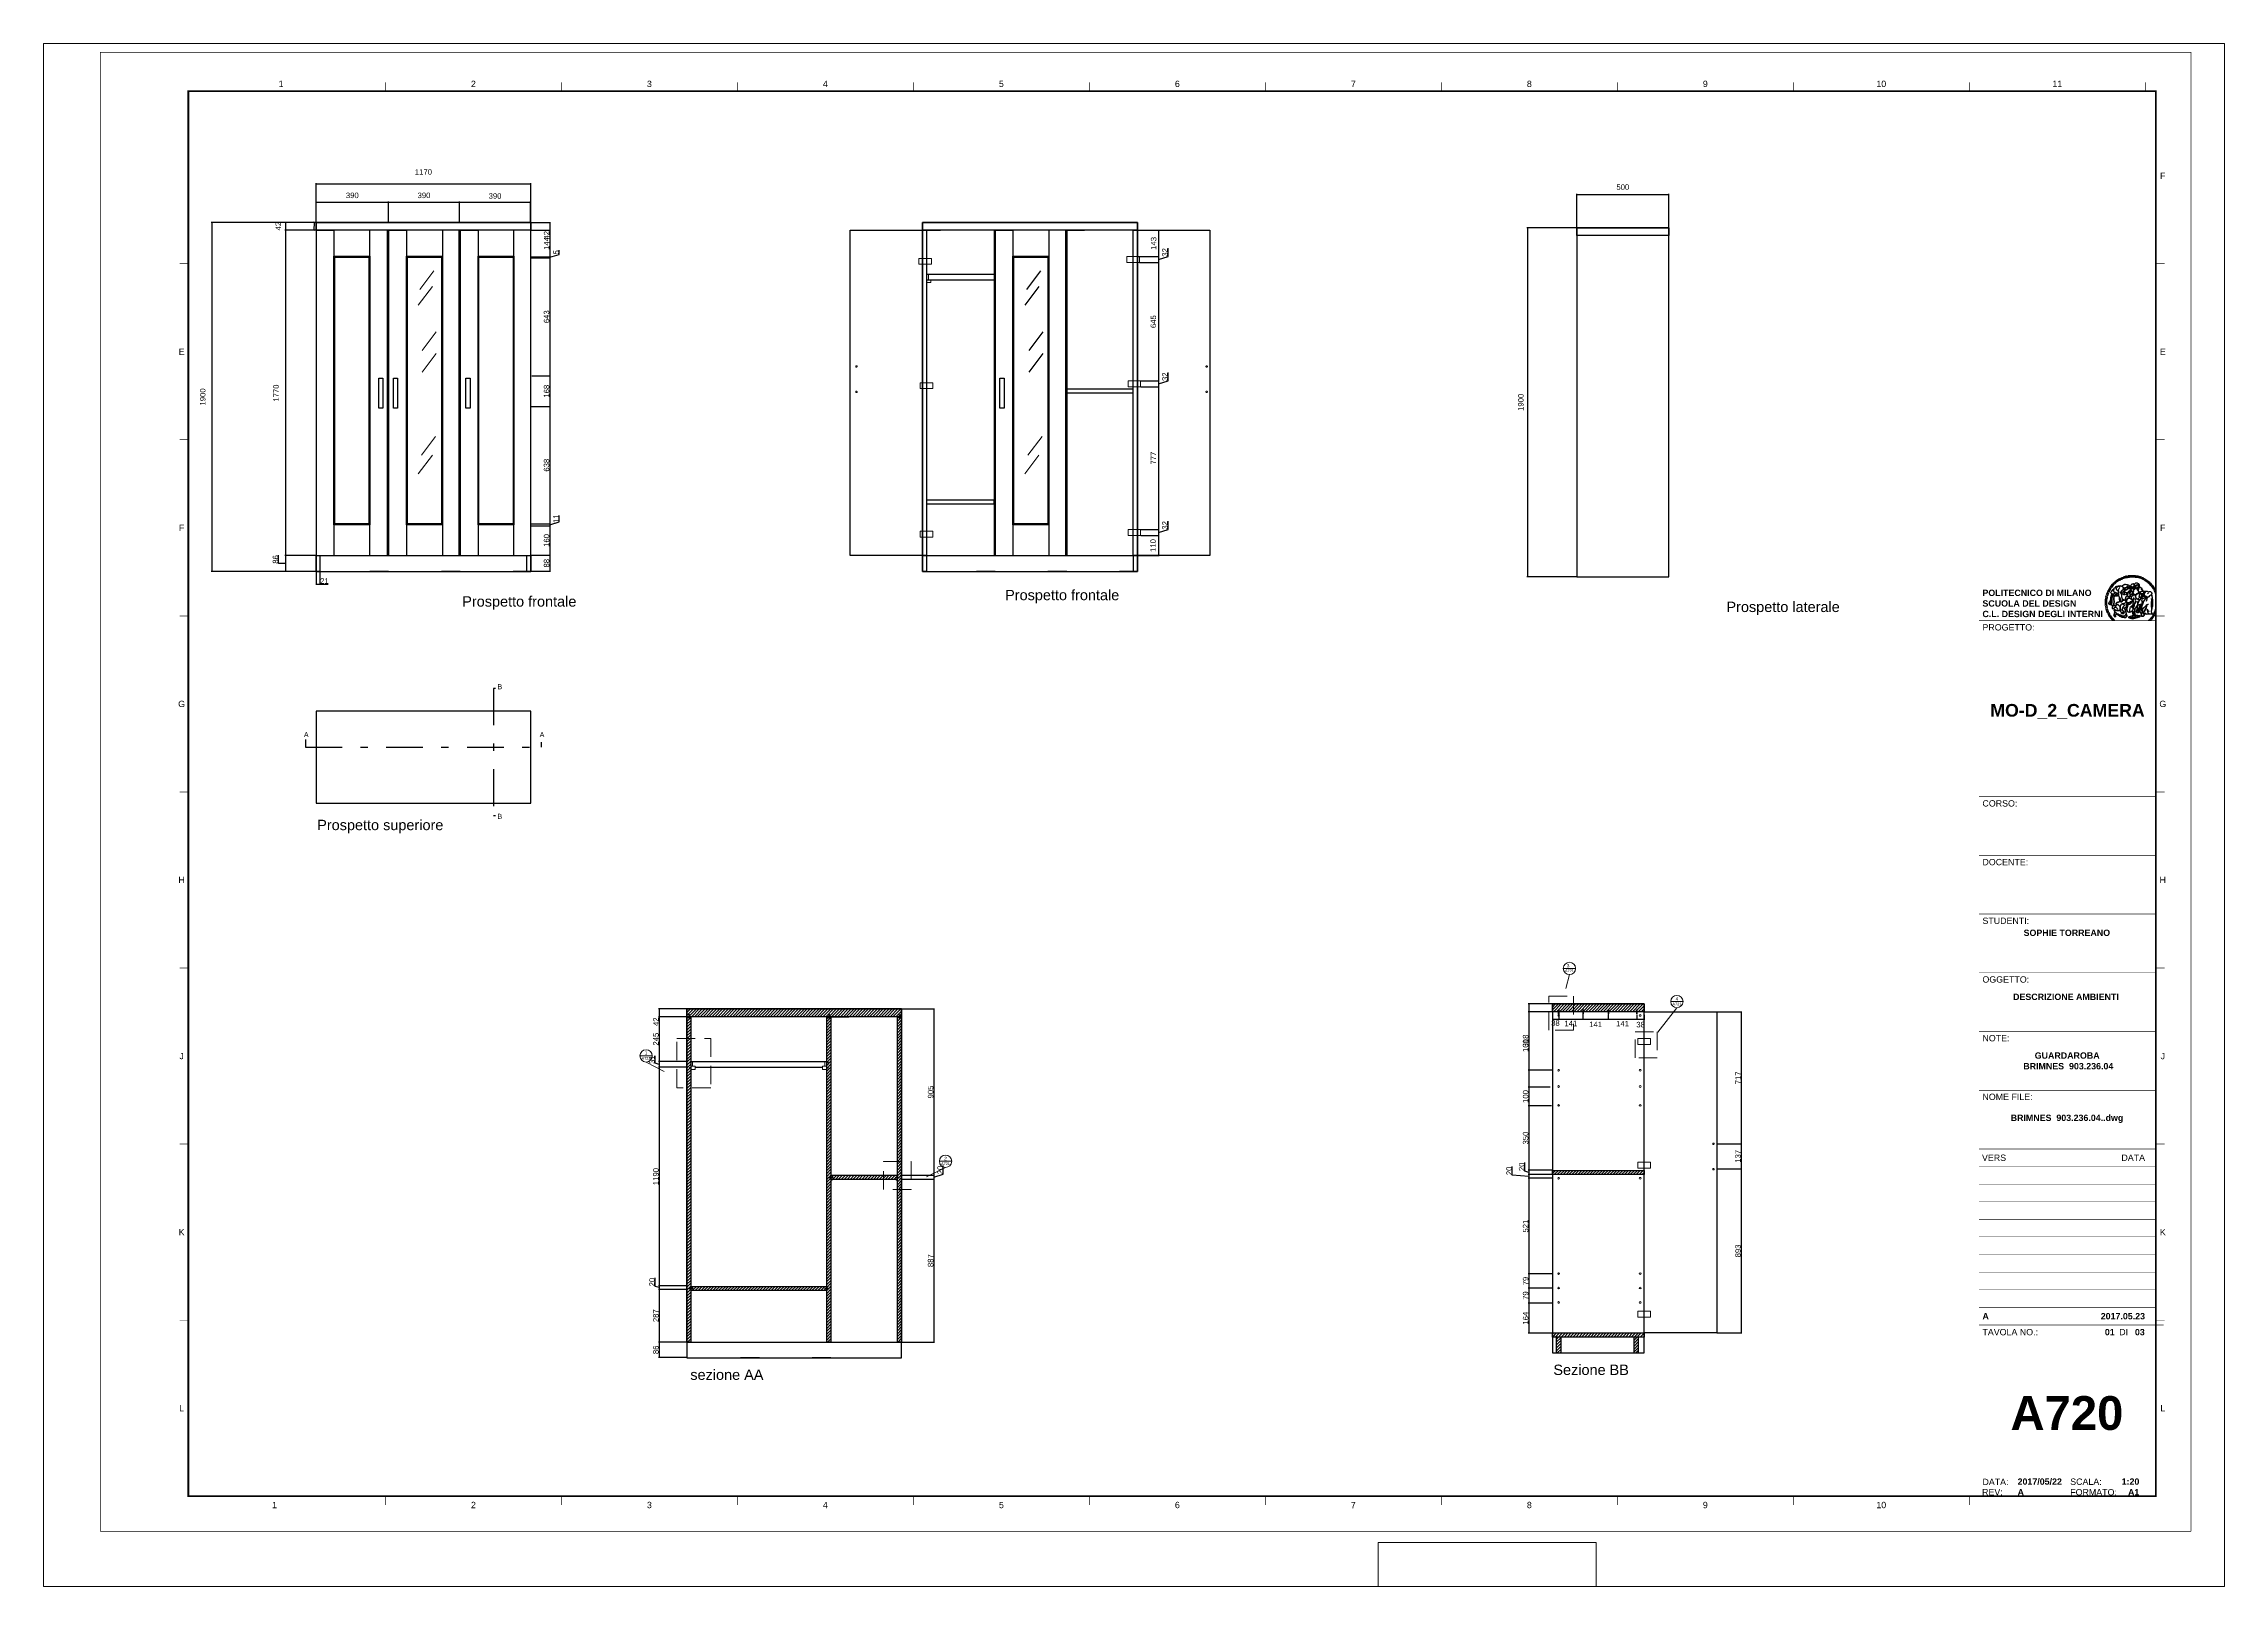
# Paper-space layout 'A720' of a CAD drawing. Header units: millimetres. Extents: x -10 to 584, y -15 to 405.
# The model-space entities are those that its viewports show. They can reach past a viewport. Long polylines and large blocks are cut down to what shows.
import ezdxf
from ezdxf.enums import TextEntityAlignment as Align

# ---------------------------------------------------------------- set-up
doc = ezdxf.new("R2010")
doc.units = ezdxf.units.MM
doc.header["$MEASUREMENT"] = 0
doc.set_wipeout_variables(frame=1)
doc.linetypes.add('DASHDOT', pattern=[1, 0.5, -0.25, 0, -0.25])
doc.linetypes.add('HIDDEN', pattern=[0.375, 0.25, -0.125])
for name, color, linetype, lineweight in [('A-ANNO-SYMB', 3, 'Continuous', 18), ('Arredi', 3, 'Continuous', 25), ('Dettagli', 210, 'Continuous', 5), ('quote', 2, 'Continuous', 9), ('Simbologia', 8, 'DASHDOT', 18), ('Tratteggi', 2, 'HIDDEN', 15), ('Viti', 2, 'Continuous', 15)]:
    doc.layers.add(name, color=color, linetype=linetype, lineweight=lineweight)
for name, color, linetype in [('G-ANNO-TTLB', 3, 'Continuous'), ('sezioni', 2, 'DASHDOT'), ('Testo', 1, 'Continuous')]:
    doc.layers.add(name, color=color, linetype=linetype)
doc.styles.add('ARIAL', font='Arial.ttf')
doc.styles.add('ARIAL-BOLD', font='Arial Bold.ttf')
doc.styles.add('E-ROMANS', font='romans.shx', dxfattribs={"width": 0.8})
doc.styles.get("Standard").update_dxf_attribs({"font": 'Arial.ttf'})
doc.dimstyles.new('E-0050_TICK_18', dxfattribs={"dimscale": 0.001, "dimtxt": 90, "dimasz": 90, "dimexe": 45, "dimexo": 30, "dimgap": 45, "dimtad": 0, "dimzin": 0, "dimdsep": 46, "dimtxsty": 'E-ROMANS', "dimblk": 'OBLIQUE', "dimcen": 45, "dimclrd": 256, "dimclre": 256, "dimclrt": 256, "dimadec": 0, "dimazin": 0, "dimtfac": 1, "dimtmove": 1, "dimatfit": 3, "dimldrblk": 'OPEN90', "dimfxl": 1, "dimtfill": 1, "dimtolj": 1, "dimtzin": 0, "dimarcsym": 0})
doc.dimstyles.get("Standard").update_dxf_attribs({"dimtxt": 1.5, "dimasz": 0.1805, "dimexe": 0.18, "dimexo": 0.0625, "dimgap": 0.09, "dimtad": 1, "dimdec": 0, "dimzin": 0, "dimdsep": 46, "dimtxsty": 'Standard', "dimblk": 'ARCHTICK', "dimblk1": 'ARCHTICK', "dimblk2": 'ARCHTICK', "dimcen": 0.09, "dimadec": 0, "dimazin": 0, "dimtfac": 1, "dimtdec": 0, "dimtofl": 0, "dimtmove": 0, "dimatfit": 3, "dimldrblk": 'ARCHTICK', "dimfxl": 1, "dimtolj": 1, "dimtzin": 0, "dimarcsym": 0})
pattern_1 = [(45, (-4500.043, -4210.429), (-7.954951, 7.954951), [])]
pattern_2 = [(45, (-1888.277, -4183.7), (-7.954951, 7.954951), [])]

psp = doc.layouts.new('A720')

msp = doc.modelspace()

# ---------------------------------------------------------------- texts
at = {"layer": 'Testo'}
note = msp.add_mtext_dynamic_manual_height_columns('Prospetto frontale\\P', width=765.17668, gutter_width=25, heights=[25.419, 0], dxfattribs=dict(at, insert=(396.609, 6812.135), char_height=56.38145, attachment_point=1, line_spacing_factor=0.280897))
note = msp.add_mtext_dynamic_manual_height_columns('Prospetto frontale\\P', width=765.17668, gutter_width=25, heights=[25.419, 0], dxfattribs=dict(at, insert=(3353.931, 6847.051), char_height=56.38145, attachment_point=1, line_spacing_factor=0.280897))
note = msp.add_mtext_dynamic_manual_height_columns('Prospetto laterale\\P', width=765.17668, gutter_width=25, heights=[25.419, 0], dxfattribs=dict(at, insert=(7283.458, 6782.576), char_height=56.38145, attachment_point=1, line_spacing_factor=0.280897))
at = {"layer": 'Testo', "char_height": 27.637, "attachment_point": 1}
for s, insert in [('B', (1378.466, 6333.501)), ('A', (323.965, 6072.525)), ('A', (1608.487, 6072.525)), ('B', (1378.466, 5627.822))]:
    msp.add_mtext_dynamic_manual_height_columns(s, width=475.35677, gutter_width=25, heights=[0], dxfattribs=dict(at, insert=insert))
at = {"layer": 'Testo', "attachment_point": 1, "line_spacing_factor": 0.280897}
for s, insert, char_height in [('Prospetto superiore', (396.609, 5594.975), 56.38145), ('Sezione BB', (7130.675, 2628.435), 56.3815), ('sezione AA', (2429.12, 2601.706), 56.3815)]:
    msp.add_mtext_dynamic_manual_height_columns(s, width=765.17668, gutter_width=25, heights=[25.419], dxfattribs=dict(at, insert=insert, char_height=char_height))

# ---------------------------------------------------------------- blocks, each defined once
blk = doc.blocks.new('_ArchTick')
at = {"color": 0, "linetype": 'ByBlock', "const_width": 0.15}
blk.add_lwpolyline([(-0.5, -0.5), (0.5, 0.5)], dxfattribs=at)
blk = doc.blocks.new('*D58')
at = {"layer": 'Defpoints', "color": 0, "transparency": 16777216}
for p in [(63.88, 356.34), (35.49, 261.34), (63.88, 261.34)]:
    blk.add_point(p, dxfattribs=at)
at = {"layer": 'quote', "color": 0, "lineweight": -2, "transparency": 16777216}
for p, q in [((63.82, 356.34), (35.31, 356.34)), ((35.49, 356.34), (35.49, 261.34)), ((63.82, 261.34), (35.31, 261.34))]:
    blk.add_line(p, q, dxfattribs=at)
at = {"layer": 'quote', "color": 0, "lineweight": -2, "transparency": 16777216, "xscale": 0.1805, "yscale": 0.1805, "zscale": 0.1805}
for p, rotation in [((35.49, 356.34), 90), ((35.49, 261.34), 270)]:
    blk.add_blockref('_ArchTick', p, dxfattribs=dict(at, rotation=rotation))
at = {"layer": 'quote', "color": 0, "transparency": 16777216, "insert": (33.02, 308.83), "char_height": 1.5, "attachment_point": 5, "rotation": 90}
blk.add_mtext('\\A1;1900', dxfattribs=at)
blk = doc.blocks.new('*D59')
at = {"layer": 'Defpoints', "color": 0, "transparency": 16777216}
for p in [(122.38, 366.84), (63.88, 356.34), (122.38, 356.34)]:
    blk.add_point(p, dxfattribs=at)
at = {"layer": 'quote', "color": 0, "lineweight": -2, "transparency": 16777216}
for p, q in [((63.88, 356.41), (63.88, 367.02)), ((63.88, 366.84), (122.38, 366.84)), ((122.38, 356.41), (122.38, 367.02))]:
    blk.add_line(p, q, dxfattribs=at)
at = {"layer": 'quote', "color": 0, "lineweight": -2, "transparency": 16777216, "xscale": 0.1805, "yscale": 0.1805, "zscale": 0.1805, "rotation": 180}
blk.add_blockref('_ArchTick', (63.88, 366.84), dxfattribs=at)
at = {"layer": 'quote', "color": 0, "lineweight": -2, "transparency": 16777216, "xscale": 0.1805, "yscale": 0.1805, "zscale": 0.1805}
blk.add_blockref('_ArchTick', (122.38, 366.84), dxfattribs=at)
at = {"layer": 'quote', "color": 0, "transparency": 16777216, "insert": (93.13, 370.06), "char_height": 1.5, "attachment_point": 5}
blk.add_mtext('\\A1;1170', dxfattribs=at)
blk = doc.blocks.new('*D60')
at = {"layer": 'Defpoints', "color": 0, "transparency": 16777216}
for p in [(55.54, 354.22), (63.88, 356.34), (63.88, 354.22)]:
    blk.add_point(p, dxfattribs=at)
at = {"layer": 'quote', "color": 0, "lineweight": -2, "transparency": 16777216}
for p, q in [((63.82, 356.34), (55.36, 356.34)), ((63.82, 354.22), (55.36, 354.22)), ((55.54, 356.34), (55.54, 354.22))]:
    blk.add_line(p, q, dxfattribs=at)
at = {"layer": 'quote', "color": 0, "lineweight": -2, "transparency": 16777216, "xscale": 0.1805, "yscale": 0.1805, "zscale": 0.1805}
for p, rotation in [((55.54, 356.34), 90), ((55.54, 354.22), 270)]:
    blk.add_blockref('_ArchTick', p, dxfattribs=dict(at, rotation=rotation))
at = {"layer": 'quote', "color": 0, "transparency": 16777216, "insert": (53.59, 355.32), "char_height": 1.5, "attachment_point": 5, "rotation": 90}
blk.add_mtext('\\A1;42', dxfattribs=at)
blk = doc.blocks.new('*D61')
at = {"layer": 'Defpoints', "color": 0, "transparency": 16777216}
for p in [(63.88, 354.22), (55.54, 265.62), (63.88, 265.62)]:
    blk.add_point(p, dxfattribs=at)
at = {"layer": 'quote', "color": 0, "lineweight": -2, "transparency": 16777216}
for p, q in [((63.82, 354.22), (55.36, 354.22)), ((55.54, 354.22), (55.54, 265.62)), ((63.82, 265.62), (55.36, 265.62))]:
    blk.add_line(p, q, dxfattribs=at)
at = {"layer": 'quote', "color": 0, "lineweight": -2, "transparency": 16777216, "xscale": 0.1805, "yscale": 0.1805, "zscale": 0.1805}
for p, rotation in [((55.54, 354.22), 90), ((55.54, 265.62), 270)]:
    blk.add_blockref('_ArchTick', p, dxfattribs=dict(at, rotation=rotation))
at = {"layer": 'quote', "color": 0, "transparency": 16777216, "insert": (53, 309.88), "char_height": 1.5, "attachment_point": 5, "rotation": 90}
blk.add_mtext('\\A1;1770', dxfattribs=at)
blk = doc.blocks.new('*D62')
at = {"layer": 'Defpoints', "color": 0, "transparency": 16777216}
for p in [(63.88, 265.62), (55.54, 261.34), (63.88, 261.34)]:
    blk.add_point(p, dxfattribs=at)
at = {"layer": 'quote', "color": 0, "lineweight": -2, "transparency": 16777216}
for p, q in [((53.68, 263.45), (53.68, 265.76)), ((55.54, 263.48), (53.68, 263.45)), ((63.82, 265.62), (55.36, 265.62)), ((55.54, 265.62), (55.54, 261.34)), ((63.82, 261.34), (55.36, 261.34))]:
    blk.add_line(p, q, dxfattribs=at)
at = {"layer": 'quote', "color": 0, "lineweight": -2, "transparency": 16777216, "xscale": 0.1805, "yscale": 0.1805, "zscale": 0.1805}
for p, rotation in [((55.54, 265.62), 90), ((55.54, 261.34), 270)]:
    blk.add_blockref('_ArchTick', p, dxfattribs=dict(at, rotation=rotation))
at = {"layer": 'quote', "color": 0, "transparency": 16777216, "insert": (52.83, 264.6), "char_height": 1.5, "attachment_point": 5, "rotation": 90}
blk.add_mtext('\\A1;86', dxfattribs=at)
blk = doc.blocks.new('*D64')
at = {"layer": 'Defpoints', "color": 0, "transparency": 16777216}
for p in [(83.62, 361.84), (63.88, 356.34), (83.62, 356.34)]:
    blk.add_point(p, dxfattribs=at)
at = {"layer": 'quote', "color": 0, "lineweight": -2, "transparency": 16777216}
for p, q in [((63.88, 356.41), (63.88, 362.02)), ((63.88, 361.84), (83.62, 361.84)), ((83.62, 356.41), (83.62, 362.02))]:
    blk.add_line(p, q, dxfattribs=at)
at = {"layer": 'quote', "color": 0, "lineweight": -2, "transparency": 16777216, "xscale": 0.1805, "yscale": 0.1805, "zscale": 0.1805, "rotation": 180}
blk.add_blockref('_ArchTick', (63.88, 361.84), dxfattribs=at)
at = {"layer": 'quote', "color": 0, "lineweight": -2, "transparency": 16777216, "xscale": 0.1805, "yscale": 0.1805, "zscale": 0.1805}
blk.add_blockref('_ArchTick', (83.62, 361.84), dxfattribs=at)
at = {"layer": 'quote', "color": 0, "transparency": 16777216, "insert": (73.75, 363.7), "char_height": 1.5, "attachment_point": 5}
blk.add_mtext('\\A1;390', dxfattribs=at)
blk = doc.blocks.new('*D65')
at = {"layer": 'Defpoints', "color": 0, "transparency": 16777216}
for p in [(102.94, 361.84), (83.62, 356.34), (102.94, 356.29)]:
    blk.add_point(p, dxfattribs=at)
at = {"layer": 'quote', "color": 0, "lineweight": -2, "transparency": 16777216}
for p, q in [((83.62, 356.41), (83.62, 362.02)), ((83.62, 361.84), (102.94, 361.84)), ((102.94, 356.35), (102.94, 362.02))]:
    blk.add_line(p, q, dxfattribs=at)
at = {"layer": 'quote', "color": 0, "lineweight": -2, "transparency": 16777216, "xscale": 0.1805, "yscale": 0.1805, "zscale": 0.1805, "rotation": 180}
blk.add_blockref('_ArchTick', (83.62, 361.84), dxfattribs=at)
at = {"layer": 'quote', "color": 0, "lineweight": -2, "transparency": 16777216, "xscale": 0.1805, "yscale": 0.1805, "zscale": 0.1805}
blk.add_blockref('_ArchTick', (102.94, 361.84), dxfattribs=at)
at = {"layer": 'quote', "color": 0, "transparency": 16777216, "insert": (93.28, 363.7), "char_height": 1.5, "attachment_point": 5}
blk.add_mtext('\\A1;390', dxfattribs=at)
blk = doc.blocks.new('*D66')
at = {"layer": 'Defpoints', "color": 0, "transparency": 16777216}
for p in [(122.33, 361.84), (102.94, 356.29), (122.33, 356.29)]:
    blk.add_point(p, dxfattribs=at)
at = {"layer": 'quote', "color": 0, "lineweight": -2, "transparency": 16777216}
for p, q in [((102.94, 356.35), (102.94, 362.02)), ((102.94, 361.84), (122.33, 361.84)), ((122.33, 356.35), (122.33, 362.02))]:
    blk.add_line(p, q, dxfattribs=at)
at = {"layer": 'quote', "color": 0, "lineweight": -2, "transparency": 16777216, "xscale": 0.1805, "yscale": 0.1805, "zscale": 0.1805, "rotation": 180}
blk.add_blockref('_ArchTick', (102.94, 361.84), dxfattribs=at)
at = {"layer": 'quote', "color": 0, "lineweight": -2, "transparency": 16777216, "xscale": 0.1805, "yscale": 0.1805, "zscale": 0.1805}
blk.add_blockref('_ArchTick', (122.33, 361.84), dxfattribs=at)
at = {"layer": 'quote', "color": 0, "transparency": 16777216, "insert": (112.63, 363.54), "char_height": 1.5, "attachment_point": 5}
blk.add_mtext('\\A1;390', dxfattribs=at)
blk = doc.blocks.new('*D67')
at = {"layer": 'Defpoints', "color": 0, "transparency": 16777216}
for p in [(63.88, 261.34), (64.95, 261.34), (64.95, 257.9)]:
    blk.add_point(p, dxfattribs=at)
at = {"layer": 'quote', "color": 0, "lineweight": -2, "transparency": 16777216}
for p, q in [((63.88, 261.28), (63.88, 257.72)), ((63.88, 257.9), (64.95, 257.9)), ((64.95, 261.28), (64.95, 257.72)), ((64.95, 257.9), (67.21, 257.9))]:
    blk.add_line(p, q, dxfattribs=at)
at = {"layer": 'quote', "color": 0, "lineweight": -2, "transparency": 16777216, "xscale": 0.1805, "yscale": 0.1805, "zscale": 0.1805, "rotation": 180}
blk.add_blockref('_ArchTick', (63.88, 257.9), dxfattribs=at)
at = {"layer": 'quote', "color": 0, "lineweight": -2, "transparency": 16777216, "xscale": 0.1805, "yscale": 0.1805, "zscale": 0.1805}
blk.add_blockref('_ArchTick', (64.95, 257.9), dxfattribs=at)
at = {"layer": 'quote', "color": 0, "transparency": 16777216, "insert": (66.17, 258.74), "char_height": 1.5, "attachment_point": 5}
blk.add_mtext('\\A1;21', dxfattribs=at)
blk = doc.blocks.new('*D68')
at = {"layer": 'Defpoints', "color": 0, "transparency": 16777216}
for p in [(287.59, 354.22), (287.59, 347.07), (293.36, 347.07)]:
    blk.add_point(p, dxfattribs=at)
at = {"layer": 'quote', "color": 0, "lineweight": -2, "transparency": 16777216}
for p, q in [((287.65, 354.22), (293.54, 354.22)), ((293.36, 354.22), (293.36, 347.07)), ((287.65, 347.07), (293.54, 347.07))]:
    blk.add_line(p, q, dxfattribs=at)
at = {"layer": 'quote', "color": 0, "lineweight": -2, "transparency": 16777216, "xscale": 0.1805, "yscale": 0.1805, "zscale": 0.1805}
for p, rotation in [((293.36, 354.22), 90), ((293.36, 347.07), 270)]:
    blk.add_blockref('_ArchTick', p, dxfattribs=dict(at, rotation=rotation))
at = {"layer": 'quote', "color": 0, "transparency": 16777216, "insert": (292.03, 350.64), "char_height": 1.5, "attachment_point": 5, "rotation": 90}
blk.add_mtext('\\A1;143', dxfattribs=at)
blk = doc.blocks.new('*D69')
at = {"layer": 'Defpoints', "color": 0, "transparency": 16777216}
for p in [(287.59, 347.07), (288.14, 345.45), (293.36, 345.45)]:
    blk.add_point(p, dxfattribs=at)
at = {"layer": 'quote', "color": 0, "lineweight": -2, "transparency": 16777216}
for p, q in [((287.65, 347.07), (293.54, 347.07)), ((288.21, 345.45), (293.54, 345.45)), ((293.36, 347.07), (293.36, 345.45)), ((293.36, 346.26), (295.96, 347.04)), ((295.96, 347.04), (295.96, 349.32))]:
    blk.add_line(p, q, dxfattribs=at)
at = {"layer": 'quote', "color": 0, "lineweight": -2, "transparency": 16777216, "xscale": 0.1805, "yscale": 0.1805, "zscale": 0.1805}
for p, rotation in [((293.36, 347.07), 90), ((293.36, 345.45), 270)]:
    blk.add_blockref('_ArchTick', p, dxfattribs=dict(at, rotation=rotation))
at = {"layer": 'quote', "color": 0, "transparency": 16777216, "insert": (295.11, 348.18), "char_height": 1.5, "attachment_point": 5, "rotation": 90}
blk.add_mtext('\\A1;32', dxfattribs=at)
blk = doc.blocks.new('*D70')
at = {"layer": 'Defpoints', "color": 0, "transparency": 16777216}
for p in [(288.14, 345.45), (288.47, 313.21), (293.36, 313.21)]:
    blk.add_point(p, dxfattribs=at)
at = {"layer": 'quote', "color": 0, "lineweight": -2, "transparency": 16777216}
for p, q in [((288.21, 345.45), (293.54, 345.45)), ((293.36, 345.45), (293.36, 313.21)), ((288.54, 313.21), (293.54, 313.21))]:
    blk.add_line(p, q, dxfattribs=at)
at = {"layer": 'quote', "color": 0, "lineweight": -2, "transparency": 16777216, "xscale": 0.1805, "yscale": 0.1805, "zscale": 0.1805}
for p, rotation in [((293.36, 345.45), 90), ((293.36, 313.21), 270)]:
    blk.add_blockref('_ArchTick', p, dxfattribs=dict(at, rotation=rotation))
at = {"layer": 'quote', "color": 0, "transparency": 16777216, "insert": (291.95, 329.33), "char_height": 1.5, "attachment_point": 5, "rotation": 90}
blk.add_mtext('\\A1;645', dxfattribs=at)
blk = doc.blocks.new('*D71')
at = {"layer": 'Defpoints', "color": 0, "transparency": 16777216}
for p in [(288.47, 313.21), (288.47, 311.59), (293.36, 311.59)]:
    blk.add_point(p, dxfattribs=at)
at = {"layer": 'quote', "color": 0, "lineweight": -2, "transparency": 16777216}
for p, q in [((295.96, 313.18), (295.96, 315.47)), ((288.54, 313.21), (293.54, 313.21)), ((288.54, 311.59), (293.54, 311.59)), ((293.36, 313.21), (293.36, 311.59)), ((293.36, 312.4), (295.96, 313.18))]:
    blk.add_line(p, q, dxfattribs=at)
at = {"layer": 'quote', "color": 0, "lineweight": -2, "transparency": 16777216, "xscale": 0.1805, "yscale": 0.1805, "zscale": 0.1805}
for p, rotation in [((293.36, 313.21), 90), ((293.36, 311.59), 270)]:
    blk.add_blockref('_ArchTick', p, dxfattribs=dict(at, rotation=rotation))
at = {"layer": 'quote', "color": 0, "transparency": 16777216, "insert": (295.11, 314.33), "char_height": 1.5, "attachment_point": 5, "rotation": 90}
blk.add_mtext('\\A1;32', dxfattribs=at)
blk = doc.blocks.new('*D72')
at = {"layer": 'Defpoints', "color": 0, "transparency": 16777216}
for p in [(288.47, 311.59), (288.47, 272.76), (293.36, 272.76)]:
    blk.add_point(p, dxfattribs=at)
at = {"layer": 'quote', "color": 0, "lineweight": -2, "transparency": 16777216}
for p, q in [((288.54, 311.59), (293.54, 311.59)), ((293.36, 311.59), (293.36, 272.76)), ((288.54, 272.76), (293.54, 272.76))]:
    blk.add_line(p, q, dxfattribs=at)
at = {"layer": 'quote', "color": 0, "lineweight": -2, "transparency": 16777216, "xscale": 0.1805, "yscale": 0.1805, "zscale": 0.1805}
for p, rotation in [((293.36, 311.59), 90), ((293.36, 272.76), 270)]:
    blk.add_blockref('_ArchTick', p, dxfattribs=dict(at, rotation=rotation))
at = {"layer": 'quote', "color": 0, "transparency": 16777216, "insert": (291.95, 292.17), "char_height": 1.5, "attachment_point": 5, "rotation": 90}
blk.add_mtext('\\A1;777', dxfattribs=at)
blk = doc.blocks.new('*D73')
at = {"layer": 'Defpoints', "color": 0, "transparency": 16777216}
for p in [(288.47, 272.76), (288.47, 271.13), (293.36, 271.13)]:
    blk.add_point(p, dxfattribs=at)
at = {"layer": 'quote', "color": 0, "lineweight": -2, "transparency": 16777216}
for p, q in [((295.96, 272.72), (295.96, 275.01)), ((288.54, 272.76), (293.54, 272.76)), ((288.54, 271.13), (293.54, 271.13)), ((293.36, 272.76), (293.36, 271.13)), ((293.36, 271.94), (295.96, 272.72))]:
    blk.add_line(p, q, dxfattribs=at)
at = {"layer": 'quote', "color": 0, "lineweight": -2, "transparency": 16777216, "xscale": 0.1805, "yscale": 0.1805, "zscale": 0.1805}
for p, rotation in [((293.36, 272.76), 90), ((293.36, 271.13), 270)]:
    blk.add_blockref('_ArchTick', p, dxfattribs=dict(at, rotation=rotation))
at = {"layer": 'quote', "color": 0, "transparency": 16777216, "insert": (295.11, 273.87), "char_height": 1.5, "attachment_point": 5, "rotation": 90}
blk.add_mtext('\\A1;32', dxfattribs=at)
blk = doc.blocks.new('*D74')
at = {"layer": 'Defpoints', "color": 0, "transparency": 16777216}
for p in [(288.47, 271.13), (287.59, 265.62), (293.36, 265.62)]:
    blk.add_point(p, dxfattribs=at)
at = {"layer": 'quote', "color": 0, "lineweight": -2, "transparency": 16777216}
for p, q in [((288.54, 271.13), (293.54, 271.13)), ((293.36, 271.13), (293.36, 265.62)), ((287.65, 265.62), (293.54, 265.62))]:
    blk.add_line(p, q, dxfattribs=at)
at = {"layer": 'quote', "color": 0, "lineweight": -2, "transparency": 16777216, "xscale": 0.1805, "yscale": 0.1805, "zscale": 0.1805}
for p, rotation in [((293.36, 271.13), 90), ((293.36, 265.62), 270)]:
    blk.add_blockref('_ArchTick', p, dxfattribs=dict(at, rotation=rotation))
at = {"layer": 'quote', "color": 0, "transparency": 16777216, "insert": (291.88, 268.38), "char_height": 1.5, "attachment_point": 5, "rotation": 90}
blk.add_mtext('\\A1;110', dxfattribs=at)
blk = doc.blocks.new('*D75')
at = {"layer": 'Defpoints', "color": 0, "transparency": 16777216}
for p in [(432.32, 363.91), (407.32, 354.86), (432.32, 352.74)]:
    blk.add_point(p, dxfattribs=at)
at = {"layer": 'quote', "color": 0, "lineweight": -2, "transparency": 16777216}
for p, q in [((407.32, 354.93), (407.32, 364.09)), ((407.32, 363.91), (432.32, 363.91)), ((432.32, 352.8), (432.32, 364.09))]:
    blk.add_line(p, q, dxfattribs=at)
at = {"layer": 'quote', "color": 0, "lineweight": -2, "transparency": 16777216, "xscale": 0.1805, "yscale": 0.1805, "zscale": 0.1805, "rotation": 180}
blk.add_blockref('_ArchTick', (407.32, 363.91), dxfattribs=at)
at = {"layer": 'quote', "color": 0, "lineweight": -2, "transparency": 16777216, "xscale": 0.1805, "yscale": 0.1805, "zscale": 0.1805}
blk.add_blockref('_ArchTick', (432.32, 363.91), dxfattribs=at)
at = {"layer": 'quote', "color": 0, "transparency": 16777216, "insert": (419.82, 365.96), "char_height": 1.5, "attachment_point": 5}
blk.add_mtext('\\A1;500', dxfattribs=at)
blk = doc.blocks.new('*D76')
at = {"layer": 'Defpoints', "color": 0, "transparency": 16777216}
for p in [(407.32, 354.86), (393.89, 259.86), (407.32, 259.86)]:
    blk.add_point(p, dxfattribs=at)
at = {"layer": 'quote', "color": 0, "lineweight": -2, "transparency": 16777216}
for p, q in [((407.26, 354.86), (393.71, 354.86)), ((393.89, 354.86), (393.89, 259.86)), ((407.26, 259.86), (393.71, 259.86))]:
    blk.add_line(p, q, dxfattribs=at)
at = {"layer": 'quote', "color": 0, "lineweight": -2, "transparency": 16777216, "xscale": 0.1805, "yscale": 0.1805, "zscale": 0.1805}
for p, rotation in [((393.89, 354.86), 90), ((393.89, 259.86), 270)]:
    blk.add_blockref('_ArchTick', p, dxfattribs=dict(at, rotation=rotation))
at = {"layer": 'quote', "color": 0, "transparency": 16777216, "insert": (392.04, 307.36), "char_height": 1.5, "attachment_point": 5, "rotation": 90}
blk.add_mtext('\\A1;1900', dxfattribs=at)
blk = doc.blocks.new('*D85')
at = {"layer": 'Defpoints', "color": 0, "transparency": 16777216}
for p in [(157.3, 140.1), (164.87, 142.23), (164.87, 140.1)]:
    blk.add_point(p, dxfattribs=at)
at = {"layer": 'quote', "color": 0, "lineweight": -2, "transparency": 16777216}
for p, q in [((164.81, 142.23), (157.12, 142.23)), ((164.81, 140.1), (157.12, 140.1)), ((157.3, 142.23), (157.3, 140.1)), ((157.3, 140.1), (157.3, 137.55))]:
    blk.add_line(p, q, dxfattribs=at)
at = {"layer": 'quote', "color": 0, "lineweight": -2, "transparency": 16777216, "xscale": 0.1805, "yscale": 0.1805, "zscale": 0.1805}
for p, rotation in [((157.3, 142.23), 90), ((157.3, 140.1), 270)]:
    blk.add_blockref('_ArchTick', p, dxfattribs=dict(at, rotation=rotation))
at = {"layer": 'quote', "color": 0, "transparency": 16777216, "insert": (156.46, 138.74), "char_height": 1.5, "attachment_point": 5, "rotation": 90}
blk.add_mtext('\\A1;42', dxfattribs=at)
blk = doc.blocks.new('*D86')
at = {"layer": 'Defpoints', "color": 0, "transparency": 16777216}
for p in [(164.87, 140.1), (157.3, 127.87), (165.22, 127.87)]:
    blk.add_point(p, dxfattribs=at)
at = {"layer": 'quote', "color": 0, "lineweight": -2, "transparency": 16777216}
for p, q in [((164.81, 140.1), (157.12, 140.1)), ((157.3, 140.1), (157.3, 127.87)), ((165.16, 127.87), (157.12, 127.87))]:
    blk.add_line(p, q, dxfattribs=at)
at = {"layer": 'quote', "color": 0, "lineweight": -2, "transparency": 16777216, "xscale": 0.1805, "yscale": 0.1805, "zscale": 0.1805}
for p, rotation in [((157.3, 140.1), 90), ((157.3, 127.87), 270)]:
    blk.add_blockref('_ArchTick', p, dxfattribs=dict(at, rotation=rotation))
at = {"layer": 'quote', "color": 0, "transparency": 16777216, "insert": (156.45, 133.99), "char_height": 1.5, "attachment_point": 5, "rotation": 90}
blk.add_mtext('\\A1;245', dxfattribs=at)
blk = doc.blocks.new('*D87')
at = {"layer": 'Defpoints', "color": 0, "transparency": 16777216}
for p in [(157.3, 126.33), (165.22, 127.87), (165.22, 126.33)]:
    blk.add_point(p, dxfattribs=at)
at = {"layer": 'quote', "color": 0, "lineweight": -2, "transparency": 16777216}
for p, q in [((156.23, 127.42), (156.23, 129.44)), ((157.3, 127.1), (156.23, 127.42)), ((165.16, 127.87), (157.12, 127.87)), ((165.16, 126.33), (157.12, 126.33)), ((157.3, 127.87), (157.3, 126.33))]:
    blk.add_line(p, q, dxfattribs=at)
at = {"layer": 'quote', "color": 0, "lineweight": -2, "transparency": 16777216, "xscale": 0.1805, "yscale": 0.1805, "zscale": 0.1805}
for p, rotation in [((157.3, 127.87), 90), ((157.3, 126.33), 270)]:
    blk.add_blockref('_ArchTick', p, dxfattribs=dict(at, rotation=rotation))
at = {"layer": 'quote', "color": 0, "transparency": 16777216, "insert": (155.38, 128.43), "char_height": 1.5, "attachment_point": 5, "rotation": 90}
blk.add_mtext('\\A1;31', dxfattribs=at)
blk = doc.blocks.new('*D88')
at = {"layer": 'Defpoints', "color": 0, "transparency": 16777216}
for p in [(165.22, 126.33), (157.3, 66.84), (164.84, 66.84)]:
    blk.add_point(p, dxfattribs=at)
at = {"layer": 'quote', "color": 0, "lineweight": -2, "transparency": 16777216}
for p, q in [((165.16, 126.33), (157.12, 126.33)), ((157.3, 126.33), (157.3, 66.84)), ((164.77, 66.84), (157.12, 66.84))]:
    blk.add_line(p, q, dxfattribs=at)
at = {"layer": 'quote', "color": 0, "lineweight": -2, "transparency": 16777216, "xscale": 0.1805, "yscale": 0.1805, "zscale": 0.1805}
for p, rotation in [((157.3, 126.33), 90), ((157.3, 66.84), 270)]:
    blk.add_blockref('_ArchTick', p, dxfattribs=dict(at, rotation=rotation))
at = {"layer": 'quote', "color": 0, "transparency": 16777216, "insert": (156.45, 96.58), "char_height": 1.5, "attachment_point": 5, "rotation": 90}
blk.add_mtext('\\A1;1190', dxfattribs=at)
blk = doc.blocks.new('*D89')
at = {"layer": 'Defpoints', "color": 0, "transparency": 16777216}
for p in [(157.3, 65.87), (164.84, 66.84), (164.84, 65.87)]:
    blk.add_point(p, dxfattribs=at)
at = {"layer": 'quote', "color": 0, "lineweight": -2, "transparency": 16777216}
for p, q in [((156.23, 66.68), (156.23, 69.05)), ((157.3, 66.35), (156.23, 66.68)), ((164.77, 66.84), (157.12, 66.84)), ((164.77, 65.87), (157.12, 65.87)), ((157.3, 66.84), (157.3, 65.87))]:
    blk.add_line(p, q, dxfattribs=at)
at = {"layer": 'quote', "color": 0, "lineweight": -2, "transparency": 16777216, "xscale": 0.1805, "yscale": 0.1805, "zscale": 0.1805}
for p, rotation in [((157.3, 66.84), 90), ((157.3, 65.87), 270)]:
    blk.add_blockref('_ArchTick', p, dxfattribs=dict(at, rotation=rotation))
at = {"layer": 'quote', "color": 0, "transparency": 16777216, "insert": (155.38, 67.86), "char_height": 1.5, "attachment_point": 5, "rotation": 90}
blk.add_mtext('\\A1;20', dxfattribs=at)
blk = doc.blocks.new('*D90')
at = {"layer": 'Defpoints', "color": 0, "transparency": 16777216}
for p in [(164.84, 65.87), (157.3, 51.54), (165.03, 51.54)]:
    blk.add_point(p, dxfattribs=at)
at = {"layer": 'quote', "color": 0, "lineweight": -2, "transparency": 16777216}
for p, q in [((164.77, 65.87), (157.12, 65.87)), ((157.3, 65.87), (157.3, 51.54)), ((164.97, 51.54), (157.12, 51.54))]:
    blk.add_line(p, q, dxfattribs=at)
at = {"layer": 'quote', "color": 0, "lineweight": -2, "transparency": 16777216, "xscale": 0.1805, "yscale": 0.1805, "zscale": 0.1805}
for p, rotation in [((157.3, 65.87), 90), ((157.3, 51.54), 270)]:
    blk.add_blockref('_ArchTick', p, dxfattribs=dict(at, rotation=rotation))
at = {"layer": 'quote', "color": 0, "transparency": 16777216, "insert": (156.45, 58.7), "char_height": 1.5, "attachment_point": 5, "rotation": 90}
blk.add_mtext('\\A1;287', dxfattribs=at)
blk = doc.blocks.new('*D91')
at = {"layer": 'Defpoints', "color": 0, "transparency": 16777216}
for p in [(165.03, 51.54), (157.3, 47.29), (165.03, 47.29)]:
    blk.add_point(p, dxfattribs=at)
at = {"layer": 'quote', "color": 0, "lineweight": -2, "transparency": 16777216}
for p, q in [((164.97, 51.54), (157.12, 51.54)), ((157.3, 51.54), (157.3, 47.29)), ((164.97, 47.29), (157.12, 47.29))]:
    blk.add_line(p, q, dxfattribs=at)
at = {"layer": 'quote', "color": 0, "lineweight": -2, "transparency": 16777216, "xscale": 0.1805, "yscale": 0.1805, "zscale": 0.1805}
for p, rotation in [((157.3, 51.54), 90), ((157.3, 47.29), 270)]:
    blk.add_blockref('_ArchTick', p, dxfattribs=dict(at, rotation=rotation))
at = {"layer": 'quote', "color": 0, "transparency": 16777216, "insert": (156.45, 49.41), "char_height": 1.5, "attachment_point": 5, "rotation": 90}
blk.add_mtext('\\A1;86', dxfattribs=at)
blk = doc.blocks.new('*D92')
at = {"layer": 'Defpoints', "color": 0, "transparency": 16777216}
for p in [(223.37, 142.23), (223.37, 96.99), (232.13, 96.99)]:
    blk.add_point(p, dxfattribs=at)
at = {"layer": 'quote', "color": 0, "lineweight": -2, "transparency": 16777216}
for p, q in [((223.43, 142.23), (232.31, 142.23)), ((232.13, 142.23), (232.13, 96.99)), ((223.43, 96.99), (232.31, 96.99))]:
    blk.add_line(p, q, dxfattribs=at)
at = {"layer": 'quote', "color": 0, "lineweight": -2, "transparency": 16777216, "xscale": 0.1805, "yscale": 0.1805, "zscale": 0.1805}
for p, rotation in [((232.13, 142.23), 90), ((232.13, 96.99), 270)]:
    blk.add_blockref('_ArchTick', p, dxfattribs=dict(at, rotation=rotation))
at = {"layer": 'quote', "color": 0, "transparency": 16777216, "insert": (231.28, 119.61), "char_height": 1.5, "attachment_point": 5, "rotation": 90}
blk.add_mtext('\\A1;905', dxfattribs=at)
blk = doc.blocks.new('*D93')
at = {"layer": 'Defpoints', "color": 0, "transparency": 16777216}
for p in [(223.37, 96.99), (223.54, 95.84), (232.13, 95.84)]:
    blk.add_point(p, dxfattribs=at)
at = {"layer": 'quote', "color": 0, "lineweight": -2, "transparency": 16777216}
for p, q in [((223.43, 96.99), (232.31, 96.99)), ((223.6, 95.84), (232.31, 95.84)), ((232.13, 96.42), (234.72, 97.19)), ((232.13, 96.99), (232.13, 95.84)), ((234.72, 97.19), (234.72, 99.56))]:
    blk.add_line(p, q, dxfattribs=at)
at = {"layer": 'quote', "color": 0, "lineweight": -2, "transparency": 16777216, "xscale": 0.1805, "yscale": 0.1805, "zscale": 0.1805}
for p, rotation in [((232.13, 96.99), 90), ((232.13, 95.84), 270)]:
    blk.add_blockref('_ArchTick', p, dxfattribs=dict(at, rotation=rotation))
at = {"layer": 'quote', "color": 0, "transparency": 16777216, "insert": (233.87, 98.38), "char_height": 1.5, "attachment_point": 5, "rotation": 90}
blk.add_mtext('\\A1;20', dxfattribs=at)
blk = doc.blocks.new('*D94')
at = {"layer": 'Defpoints', "color": 0, "transparency": 16777216}
for p in [(223.54, 95.84), (223.42, 51.51), (232.13, 51.51)]:
    blk.add_point(p, dxfattribs=at)
at = {"layer": 'quote', "color": 0, "lineweight": -2, "transparency": 16777216}
for p, q in [((223.6, 95.84), (232.31, 95.84)), ((232.13, 95.84), (232.13, 51.51)), ((223.48, 51.51), (232.31, 51.51))]:
    blk.add_line(p, q, dxfattribs=at)
at = {"layer": 'quote', "color": 0, "lineweight": -2, "transparency": 16777216, "xscale": 0.1805, "yscale": 0.1805, "zscale": 0.1805}
for p, rotation in [((232.13, 95.84), 90), ((232.13, 51.51), 270)]:
    blk.add_blockref('_ArchTick', p, dxfattribs=dict(at, rotation=rotation))
at = {"layer": 'quote', "color": 0, "transparency": 16777216, "insert": (231.28, 73.68), "char_height": 1.5, "attachment_point": 5, "rotation": 90}
blk.add_mtext('\\A1;887', dxfattribs=at)
blk = doc.blocks.new('*D95')
at = {"layer": 'Defpoints', "color": 0, "transparency": 16777216}
for p in [(400.63, 141.44), (402.35, 141.44), (402.35, 139.47)]:
    blk.add_point(p, dxfattribs=at)
at = {"layer": 'quote', "color": 0, "lineweight": -2, "transparency": 16777216}
for p, q in [((400.63, 141.38), (400.63, 139.29)), ((400.63, 139.47), (402.35, 139.47)), ((402.35, 141.38), (402.35, 139.29))]:
    blk.add_line(p, q, dxfattribs=at)
at = {"layer": 'quote', "color": 0, "lineweight": -2, "transparency": 16777216, "xscale": 0.1805, "yscale": 0.1805, "zscale": 0.1805, "rotation": 180}
blk.add_blockref('_ArchTick', (400.63, 139.47), dxfattribs=at)
at = {"layer": 'quote', "color": 0, "lineweight": -2, "transparency": 16777216, "xscale": 0.1805, "yscale": 0.1805, "zscale": 0.1805}
blk.add_blockref('_ArchTick', (402.35, 139.47), dxfattribs=at)
at = {"layer": 'quote', "color": 0, "transparency": 16777216, "insert": (401.46, 138.36), "char_height": 1.5, "attachment_point": 5}
blk.add_mtext('\\A1;38', dxfattribs=at)
blk = doc.blocks.new('*D96')
at = {"layer": 'Defpoints', "color": 0, "transparency": 16777216}
for p in [(402.35, 141.44), (408.96, 140.83), (408.96, 139.47)]:
    blk.add_point(p, dxfattribs=at)
at = {"layer": 'quote', "color": 0, "lineweight": -2, "transparency": 16777216}
for p, q in [((402.35, 141.38), (402.35, 139.29)), ((402.35, 139.47), (408.96, 139.47)), ((408.96, 140.77), (408.96, 139.29))]:
    blk.add_line(p, q, dxfattribs=at)
at = {"layer": 'quote', "color": 0, "lineweight": -2, "transparency": 16777216, "xscale": 0.1805, "yscale": 0.1805, "zscale": 0.1805, "rotation": 180}
blk.add_blockref('_ArchTick', (402.35, 139.47), dxfattribs=at)
at = {"layer": 'quote', "color": 0, "lineweight": -2, "transparency": 16777216, "xscale": 0.1805, "yscale": 0.1805, "zscale": 0.1805}
blk.add_blockref('_ArchTick', (408.96, 139.47), dxfattribs=at)
at = {"layer": 'quote', "color": 0, "transparency": 16777216, "insert": (405.66, 138.26), "char_height": 1.5, "attachment_point": 5}
blk.add_mtext('\\A1;141', dxfattribs=at)
blk = doc.blocks.new('*D97')
at = {"layer": 'Defpoints', "color": 0, "transparency": 16777216}
for p in [(408.96, 140.83), (415.87, 140.8), (415.87, 139.47)]:
    blk.add_point(p, dxfattribs=at)
at = {"layer": 'quote', "color": 0, "lineweight": -2, "transparency": 16777216}
for p, q in [((408.96, 140.77), (408.96, 139.29)), ((408.96, 139.47), (415.87, 139.47)), ((415.87, 140.74), (415.87, 139.29))]:
    blk.add_line(p, q, dxfattribs=at)
at = {"layer": 'quote', "color": 0, "lineweight": -2, "transparency": 16777216, "xscale": 0.1805, "yscale": 0.1805, "zscale": 0.1805, "rotation": 180}
blk.add_blockref('_ArchTick', (408.96, 139.47), dxfattribs=at)
at = {"layer": 'quote', "color": 0, "lineweight": -2, "transparency": 16777216, "xscale": 0.1805, "yscale": 0.1805, "zscale": 0.1805}
blk.add_blockref('_ArchTick', (415.87, 139.47), dxfattribs=at)
at = {"layer": 'quote', "color": 0, "transparency": 16777216, "insert": (412.42, 138.01), "char_height": 1.5, "attachment_point": 5}
blk.add_mtext('\\A1;141', dxfattribs=at)
blk = doc.blocks.new('*D98')
at = {"layer": 'Defpoints', "color": 0, "transparency": 16777216}
for p in [(415.87, 140.8), (423.62, 140.68), (423.62, 139.47)]:
    blk.add_point(p, dxfattribs=at)
at = {"layer": 'quote', "color": 0, "lineweight": -2, "transparency": 16777216}
for p, q in [((415.87, 140.74), (415.87, 139.29)), ((415.87, 139.47), (423.62, 139.47)), ((423.62, 140.61), (423.62, 139.29))]:
    blk.add_line(p, q, dxfattribs=at)
at = {"layer": 'quote', "color": 0, "lineweight": -2, "transparency": 16777216, "xscale": 0.1805, "yscale": 0.1805, "zscale": 0.1805, "rotation": 180}
blk.add_blockref('_ArchTick', (415.87, 139.47), dxfattribs=at)
at = {"layer": 'quote', "color": 0, "lineweight": -2, "transparency": 16777216, "xscale": 0.1805, "yscale": 0.1805, "zscale": 0.1805}
blk.add_blockref('_ArchTick', (423.62, 139.47), dxfattribs=at)
at = {"layer": 'quote', "color": 0, "transparency": 16777216, "insert": (419.75, 138.21), "char_height": 1.5, "attachment_point": 5}
blk.add_mtext('\\A1;141', dxfattribs=at)
blk = doc.blocks.new('*D99')
at = {"layer": 'Defpoints', "color": 0, "transparency": 16777216}
for p in [(423.62, 140.68), (425.62, 140.71), (425.62, 139.47)]:
    blk.add_point(p, dxfattribs=at)
at = {"layer": 'quote', "color": 0, "lineweight": -2, "transparency": 16777216}
for p, q in [((423.62, 140.61), (423.62, 139.29)), ((423.62, 139.47), (425.62, 139.47)), ((425.62, 140.64), (425.62, 139.29))]:
    blk.add_line(p, q, dxfattribs=at)
at = {"layer": 'quote', "color": 0, "lineweight": -2, "transparency": 16777216, "xscale": 0.1805, "yscale": 0.1805, "zscale": 0.1805, "rotation": 180}
blk.add_blockref('_ArchTick', (423.62, 139.47), dxfattribs=at)
at = {"layer": 'quote', "color": 0, "lineweight": -2, "transparency": 16777216, "xscale": 0.1805, "yscale": 0.1805, "zscale": 0.1805}
blk.add_blockref('_ArchTick', (425.62, 139.47), dxfattribs=at)
at = {"layer": 'quote', "color": 0, "transparency": 16777216, "insert": (424.66, 137.94), "char_height": 1.5, "attachment_point": 5}
blk.add_mtext('\\A1;38', dxfattribs=at)
blk = doc.blocks.new('*D100')
at = {"layer": 'Defpoints', "color": 0, "transparency": 16777216}
for p in [(400.63, 141.44), (394.2, 125.54), (400.63, 125.54)]:
    blk.add_point(p, dxfattribs=at)
at = {"layer": 'quote', "color": 0, "lineweight": -2, "transparency": 16777216}
for p, q in [((400.57, 141.44), (394.02, 141.44)), ((394.2, 141.44), (394.2, 125.54)), ((400.57, 125.54), (394.02, 125.54))]:
    blk.add_line(p, q, dxfattribs=at)
at = {"layer": 'quote', "color": 0, "lineweight": -2, "transparency": 16777216, "xscale": 0.1805, "yscale": 0.1805, "zscale": 0.1805}
for p, rotation in [((394.2, 141.44), 90), ((394.2, 125.54), 270)]:
    blk.add_blockref('_ArchTick', p, dxfattribs=dict(at, rotation=rotation))
at = {"layer": 'quote', "color": 0, "transparency": 16777216, "insert": (393.35, 133.49), "char_height": 1.5, "attachment_point": 5, "rotation": 90}
blk.add_mtext('\\A1;318', dxfattribs=at)
blk = doc.blocks.new('*D101')
at = {"layer": 'Defpoints', "color": 0, "transparency": 16777216}
for p in [(400.63, 143.57), (394.2, 120.94), (400.08, 120.94)]:
    blk.add_point(p, dxfattribs=at)
at = {"layer": 'quote', "color": 0, "lineweight": -2, "transparency": 16777216}
for p, q in [((400.57, 143.57), (394.02, 143.57)), ((394.2, 143.57), (394.2, 120.94)), ((400.02, 120.94), (394.02, 120.94))]:
    blk.add_line(p, q, dxfattribs=at)
at = {"layer": 'quote', "color": 0, "lineweight": -2, "transparency": 16777216, "xscale": 0.1805, "yscale": 0.1805, "zscale": 0.1805}
for p, rotation in [((394.2, 143.57), 90), ((394.2, 120.94), 270)]:
    blk.add_blockref('_ArchTick', p, dxfattribs=dict(at, rotation=rotation))
at = {"layer": 'quote', "color": 0, "transparency": 16777216, "insert": (393.35, 132.25), "char_height": 1.5, "attachment_point": 5, "rotation": 90}
blk.add_mtext('\\A1;100', dxfattribs=at)
blk = doc.blocks.new('*D102')
at = {"layer": 'Defpoints', "color": 0, "transparency": 16777216}
for p in [(400.08, 120.94), (394.2, 115.82), (400.46, 115.82)]:
    blk.add_point(p, dxfattribs=at)
at = {"layer": 'quote', "color": 0, "lineweight": -2, "transparency": 16777216}
for p, q in [((400.02, 120.94), (394.02, 120.94)), ((394.2, 120.94), (394.2, 115.82)), ((400.4, 115.82), (394.02, 115.82))]:
    blk.add_line(p, q, dxfattribs=at)
at = {"layer": 'quote', "color": 0, "lineweight": -2, "transparency": 16777216, "xscale": 0.1805, "yscale": 0.1805, "zscale": 0.1805}
for p, rotation in [((394.2, 120.94), 90), ((394.2, 115.82), 270)]:
    blk.add_blockref('_ArchTick', p, dxfattribs=dict(at, rotation=rotation))
at = {"layer": 'quote', "color": 0, "transparency": 16777216, "insert": (393.35, 118.38), "char_height": 1.5, "attachment_point": 5, "rotation": 90}
blk.add_mtext('\\A1;100', dxfattribs=at)
blk = doc.blocks.new('*D103')
at = {"layer": 'Defpoints', "color": 0, "transparency": 16777216}
for p in [(400.46, 115.82), (394.2, 98.33), (400.64, 98.33)]:
    blk.add_point(p, dxfattribs=at)
at = {"layer": 'quote', "color": 0, "lineweight": -2, "transparency": 16777216}
for p, q in [((400.4, 115.82), (394.02, 115.82)), ((394.2, 115.82), (394.2, 98.33)), ((400.58, 98.33), (394.02, 98.33))]:
    blk.add_line(p, q, dxfattribs=at)
at = {"layer": 'quote', "color": 0, "lineweight": -2, "transparency": 16777216, "xscale": 0.1805, "yscale": 0.1805, "zscale": 0.1805}
for p, rotation in [((394.2, 115.82), 90), ((394.2, 98.33), 270)]:
    blk.add_blockref('_ArchTick', p, dxfattribs=dict(at, rotation=rotation))
at = {"layer": 'quote', "color": 0, "transparency": 16777216, "insert": (393.35, 107.07), "char_height": 1.5, "attachment_point": 5, "rotation": 90}
blk.add_mtext('\\A1;350', dxfattribs=at)
blk = doc.blocks.new('*D104')
at = {"layer": 'Defpoints', "color": 0, "transparency": 16777216}
for p in [(394.2, 97.12), (400.64, 98.33), (400.64, 97.12)]:
    blk.add_point(p, dxfattribs=at)
at = {"layer": 'quote', "color": 0, "lineweight": -2, "transparency": 16777216}
for p, q in [((393.12, 98.05), (393.12, 100.42)), ((394.2, 97.72), (393.12, 98.05)), ((400.58, 98.33), (394.02, 98.33)), ((400.58, 97.12), (394.02, 97.12)), ((394.2, 98.33), (394.2, 97.12))]:
    blk.add_line(p, q, dxfattribs=at)
at = {"layer": 'quote', "color": 0, "lineweight": -2, "transparency": 16777216, "xscale": 0.1805, "yscale": 0.1805, "zscale": 0.1805}
for p, rotation in [((394.2, 98.33), 90), ((394.2, 97.12), 270)]:
    blk.add_blockref('_ArchTick', p, dxfattribs=dict(at, rotation=rotation))
at = {"layer": 'quote', "color": 0, "transparency": 16777216, "insert": (392.27, 99.23), "char_height": 1.5, "attachment_point": 5, "rotation": 90}
blk.add_mtext('\\A1;20', dxfattribs=at)
blk = doc.blocks.new('*D105')
at = {"layer": 'Defpoints', "color": 0, "transparency": 16777216}
for p in [(394.2, 96.12), (400.6, 96.12), (400.64, 97.12)]:
    blk.add_point(p, dxfattribs=at)
at = {"layer": 'quote', "color": 0, "lineweight": -2, "transparency": 16777216}
for p, q in [((389.7, 96.94), (389.7, 99.31)), ((394.2, 96.62), (389.7, 96.94)), ((400.58, 97.12), (394.02, 97.12)), ((400.54, 96.12), (394.02, 96.12)), ((394.2, 97.12), (394.2, 96.12))]:
    blk.add_line(p, q, dxfattribs=at)
at = {"layer": 'quote', "color": 0, "lineweight": -2, "transparency": 16777216, "xscale": 0.1805, "yscale": 0.1805, "zscale": 0.1805}
for p, rotation in [((394.2, 97.12), 90), ((394.2, 96.12), 270)]:
    blk.add_blockref('_ArchTick', p, dxfattribs=dict(at, rotation=rotation))
at = {"layer": 'quote', "color": 0, "transparency": 16777216, "insert": (388.85, 98.13), "char_height": 1.5, "attachment_point": 5, "rotation": 90}
blk.add_mtext('\\A1;20', dxfattribs=at)
blk = doc.blocks.new('*D106')
at = {"layer": 'Defpoints', "color": 0, "transparency": 16777216}
for p in [(400.6, 96.12), (394.2, 70.06), (400.61, 70.06)]:
    blk.add_point(p, dxfattribs=at)
at = {"layer": 'quote', "color": 0, "lineweight": -2, "transparency": 16777216}
for p, q in [((400.54, 96.12), (394.02, 96.12)), ((394.2, 96.12), (394.2, 70.06)), ((400.55, 70.06), (394.02, 70.06))]:
    blk.add_line(p, q, dxfattribs=at)
at = {"layer": 'quote', "color": 0, "lineweight": -2, "transparency": 16777216, "xscale": 0.1805, "yscale": 0.1805, "zscale": 0.1805}
for p, rotation in [((394.2, 96.12), 90), ((394.2, 70.06), 270)]:
    blk.add_blockref('_ArchTick', p, dxfattribs=dict(at, rotation=rotation))
at = {"layer": 'quote', "color": 0, "transparency": 16777216, "insert": (393.35, 83.09), "char_height": 1.5, "attachment_point": 5, "rotation": 90}
blk.add_mtext('\\A1;521', dxfattribs=at)
blk = doc.blocks.new('*D107')
at = {"layer": 'Defpoints', "color": 0, "transparency": 16777216}
for p in [(394.2, 66.22), (400.61, 70.06), (400.61, 66.22)]:
    blk.add_point(p, dxfattribs=at)
at = {"layer": 'quote', "color": 0, "lineweight": -2, "transparency": 16777216}
for p, q in [((400.55, 70.06), (394.02, 70.06)), ((400.55, 66.22), (394.02, 66.22)), ((394.2, 70.06), (394.2, 66.22))]:
    blk.add_line(p, q, dxfattribs=at)
at = {"layer": 'quote', "color": 0, "lineweight": -2, "transparency": 16777216, "xscale": 0.1805, "yscale": 0.1805, "zscale": 0.1805}
for p, rotation in [((394.2, 70.06), 90), ((394.2, 66.22), 270)]:
    blk.add_blockref('_ArchTick', p, dxfattribs=dict(at, rotation=rotation))
at = {"layer": 'quote', "color": 0, "transparency": 16777216, "insert": (393.35, 68.14), "char_height": 1.5, "attachment_point": 5, "rotation": 90}
blk.add_mtext('\\A1;79', dxfattribs=at)
blk = doc.blocks.new('*D108')
at = {"layer": 'Defpoints', "color": 0, "transparency": 16777216}
for p in [(400.61, 66.22), (394.2, 62.12), (400.61, 62.12)]:
    blk.add_point(p, dxfattribs=at)
at = {"layer": 'quote', "color": 0, "lineweight": -2, "transparency": 16777216}
for p, q in [((400.55, 66.22), (394.02, 66.22)), ((394.2, 66.22), (394.2, 62.12)), ((400.55, 62.12), (394.02, 62.12))]:
    blk.add_line(p, q, dxfattribs=at)
at = {"layer": 'quote', "color": 0, "lineweight": -2, "transparency": 16777216, "xscale": 0.1805, "yscale": 0.1805, "zscale": 0.1805}
for p, rotation in [((394.2, 66.22), 90), ((394.2, 62.12), 270)]:
    blk.add_blockref('_ArchTick', p, dxfattribs=dict(at, rotation=rotation))
at = {"layer": 'quote', "color": 0, "transparency": 16777216, "insert": (393.35, 64.17), "char_height": 1.5, "attachment_point": 5, "rotation": 90}
blk.add_mtext('\\A1;79', dxfattribs=at)
blk = doc.blocks.new('*D109')
at = {"layer": 'Defpoints', "color": 0, "transparency": 16777216}
for p in [(400.61, 62.12), (394.2, 53.92), (400.61, 53.92)]:
    blk.add_point(p, dxfattribs=at)
at = {"layer": 'quote', "color": 0, "lineweight": -2, "transparency": 16777216}
for p, q in [((400.55, 62.12), (394.02, 62.12)), ((394.2, 62.12), (394.2, 53.92)), ((400.55, 53.92), (394.02, 53.92))]:
    blk.add_line(p, q, dxfattribs=at)
at = {"layer": 'quote', "color": 0, "lineweight": -2, "transparency": 16777216, "xscale": 0.1805, "yscale": 0.1805, "zscale": 0.1805}
for p, rotation in [((394.2, 62.12), 90), ((394.2, 53.92), 270)]:
    blk.add_blockref('_ArchTick', p, dxfattribs=dict(at, rotation=rotation))
at = {"layer": 'quote', "color": 0, "transparency": 16777216, "insert": (393.35, 58.02), "char_height": 1.5, "attachment_point": 5, "rotation": 90}
blk.add_mtext('\\A1;164', dxfattribs=at)
blk = doc.blocks.new('*D110')
at = {"layer": 'Defpoints', "color": 0, "transparency": 16777216}
for p in [(445.4, 141.39), (445.4, 105.52), (452.04, 105.52)]:
    blk.add_point(p, dxfattribs=at)
at = {"layer": 'quote', "color": 0, "lineweight": -2, "transparency": 16777216}
for p, q in [((445.46, 141.39), (452.22, 141.39)), ((452.04, 141.39), (452.04, 105.52)), ((445.46, 105.52), (452.22, 105.52))]:
    blk.add_line(p, q, dxfattribs=at)
at = {"layer": 'quote', "color": 0, "lineweight": -2, "transparency": 16777216, "xscale": 0.1805, "yscale": 0.1805, "zscale": 0.1805}
for p, rotation in [((452.04, 141.39), 90), ((452.04, 105.52), 270)]:
    blk.add_blockref('_ArchTick', p, dxfattribs=dict(at, rotation=rotation))
at = {"layer": 'quote', "color": 0, "transparency": 16777216, "insert": (451.2, 123.45), "char_height": 1.5, "attachment_point": 5, "rotation": 90}
blk.add_mtext('\\A1;717', dxfattribs=at)
blk = doc.blocks.new('*D111')
at = {"layer": 'Defpoints', "color": 0, "transparency": 16777216}
for p in [(445.4, 105.52), (445.39, 98.66), (452.04, 98.66)]:
    blk.add_point(p, dxfattribs=at)
at = {"layer": 'quote', "color": 0, "lineweight": -2, "transparency": 16777216}
for p, q in [((445.46, 105.52), (452.22, 105.52)), ((452.04, 105.52), (452.04, 98.66)), ((445.45, 98.66), (452.22, 98.66))]:
    blk.add_line(p, q, dxfattribs=at)
at = {"layer": 'quote', "color": 0, "lineweight": -2, "transparency": 16777216, "xscale": 0.1805, "yscale": 0.1805, "zscale": 0.1805}
for p, rotation in [((452.04, 105.52), 90), ((452.04, 98.66), 270)]:
    blk.add_blockref('_ArchTick', p, dxfattribs=dict(at, rotation=rotation))
at = {"layer": 'quote', "color": 0, "transparency": 16777216, "insert": (451.19, 102.09), "char_height": 1.5, "attachment_point": 5, "rotation": 90}
blk.add_mtext('\\A1;137', dxfattribs=at)
blk = doc.blocks.new('*D112')
at = {"layer": 'Defpoints', "color": 0, "transparency": 16777216}
for p in [(445.39, 98.66), (445.39, 54), (452.04, 54)]:
    blk.add_point(p, dxfattribs=at)
at = {"layer": 'quote', "color": 0, "lineweight": -2, "transparency": 16777216}
for p, q in [((445.45, 98.66), (452.22, 98.66)), ((452.04, 98.66), (452.04, 54)), ((445.45, 54), (452.22, 54))]:
    blk.add_line(p, q, dxfattribs=at)
at = {"layer": 'quote', "color": 0, "lineweight": -2, "transparency": 16777216, "xscale": 0.1805, "yscale": 0.1805, "zscale": 0.1805}
for p, rotation in [((452.04, 98.66), 90), ((452.04, 54), 270)]:
    blk.add_blockref('_ArchTick', p, dxfattribs=dict(at, rotation=rotation))
at = {"layer": 'quote', "color": 0, "transparency": 16777216, "insert": (451.19, 76.33), "char_height": 1.5, "attachment_point": 5, "rotation": 90}
blk.add_mtext('\\A1;893', dxfattribs=at)
blk = doc.blocks.new('*D113')
at = {"layer": 'Defpoints', "color": 0, "transparency": 16777216}
for p in [(122.38, 356.34), (122.38, 354.22), (127.52, 354.22)]:
    blk.add_point(p, dxfattribs=at)
at = {"layer": 'quote', "color": 0, "lineweight": -2, "transparency": 16777216}
for p, q in [((122.44, 356.34), (127.7, 356.34)), ((122.44, 354.22), (127.7, 354.22)), ((127.52, 356.34), (127.52, 354.22)), ((127.52, 354.22), (127.52, 351.67))]:
    blk.add_line(p, q, dxfattribs=at)
at = {"layer": 'quote', "color": 0, "lineweight": -2, "transparency": 16777216, "xscale": 0.1805, "yscale": 0.1805, "zscale": 0.1805}
for p, rotation in [((127.52, 356.34), 90), ((127.52, 354.22), 270)]:
    blk.add_blockref('_ArchTick', p, dxfattribs=dict(at, rotation=rotation))
at = {"layer": 'quote', "color": 0, "transparency": 16777216, "insert": (126.68, 352.85), "char_height": 1.5, "attachment_point": 5, "rotation": 90}
blk.add_mtext('\\A1;42', dxfattribs=at)
blk = doc.blocks.new('*D114')
at = {"layer": 'Defpoints', "color": 0, "transparency": 16777216}
for p in [(122.38, 354.22), (122.43, 347), (127.52, 347)]:
    blk.add_point(p, dxfattribs=at)
at = {"layer": 'quote', "color": 0, "lineweight": -2, "transparency": 16777216}
for p, q in [((122.44, 354.22), (127.7, 354.22)), ((127.52, 354.22), (127.52, 347)), ((122.49, 347), (127.7, 347))]:
    blk.add_line(p, q, dxfattribs=at)
at = {"layer": 'quote', "color": 0, "lineweight": -2, "transparency": 16777216, "xscale": 0.1805, "yscale": 0.1805, "zscale": 0.1805}
for p, rotation in [((127.52, 354.22), 90), ((127.52, 347), 270)]:
    blk.add_blockref('_ArchTick', p, dxfattribs=dict(at, rotation=rotation))
at = {"layer": 'quote', "color": 0, "transparency": 16777216, "insert": (126.68, 350.61), "char_height": 1.5, "attachment_point": 5, "rotation": 90}
blk.add_mtext('\\A1;144', dxfattribs=at)
blk = doc.blocks.new('*D115')
at = {"layer": 'Defpoints', "color": 0, "transparency": 16777216}
for p in [(122.29, 346.73), (122.43, 347), (127.52, 346.73)]:
    blk.add_point(p, dxfattribs=at)
at = {"layer": 'quote', "color": 0, "lineweight": -2, "transparency": 16777216}
for p, q in [((122.36, 346.73), (127.7, 346.73)), ((122.49, 347), (127.7, 347)), ((127.52, 346.86), (130.12, 347.64)), ((127.52, 347), (127.52, 346.73)), ((130.12, 347.64), (130.12, 348.79))]:
    blk.add_line(p, q, dxfattribs=at)
at = {"layer": 'quote', "color": 0, "lineweight": -2, "transparency": 16777216, "xscale": 0.1805, "yscale": 0.1805, "zscale": 0.1805}
for p, rotation in [((127.52, 347), 90), ((127.52, 346.73), 270)]:
    blk.add_blockref('_ArchTick', p, dxfattribs=dict(at, rotation=rotation))
at = {"layer": 'quote', "color": 0, "transparency": 16777216, "insert": (129.27, 348.21), "char_height": 1.5, "attachment_point": 5, "rotation": 90}
blk.add_mtext('\\A1;5', dxfattribs=at)
blk = doc.blocks.new('*D116')
at = {"layer": 'Defpoints', "color": 0, "transparency": 16777216}
for p in [(122.29, 346.73), (122.55, 314.59), (127.52, 314.59)]:
    blk.add_point(p, dxfattribs=at)
at = {"layer": 'quote', "color": 0, "lineweight": -2, "transparency": 16777216}
for p, q in [((122.36, 346.73), (127.7, 346.73)), ((127.52, 346.73), (127.52, 314.59)), ((122.61, 314.59), (127.7, 314.59))]:
    blk.add_line(p, q, dxfattribs=at)
at = {"layer": 'quote', "color": 0, "lineweight": -2, "transparency": 16777216, "xscale": 0.1805, "yscale": 0.1805, "zscale": 0.1805}
for p, rotation in [((127.52, 346.73), 90), ((127.52, 314.59), 270)]:
    blk.add_blockref('_ArchTick', p, dxfattribs=dict(at, rotation=rotation))
at = {"layer": 'quote', "color": 0, "transparency": 16777216, "insert": (126.67, 330.66), "char_height": 1.5, "attachment_point": 5, "rotation": 90}
blk.add_mtext('\\A1;643', dxfattribs=at)
blk = doc.blocks.new('*D117')
at = {"layer": 'Defpoints', "color": 0, "transparency": 16777216}
for p in [(122.55, 314.59), (122.42, 306.19), (127.52, 306.19)]:
    blk.add_point(p, dxfattribs=at)
at = {"layer": 'quote', "color": 0, "lineweight": -2, "transparency": 16777216}
for p, q in [((122.61, 314.59), (127.7, 314.59)), ((127.52, 314.59), (127.52, 306.19)), ((122.48, 306.19), (127.7, 306.19))]:
    blk.add_line(p, q, dxfattribs=at)
at = {"layer": 'quote', "color": 0, "lineweight": -2, "transparency": 16777216, "xscale": 0.1805, "yscale": 0.1805, "zscale": 0.1805}
for p, rotation in [((127.52, 314.59), 90), ((127.52, 306.19), 270)]:
    blk.add_blockref('_ArchTick', p, dxfattribs=dict(at, rotation=rotation))
at = {"layer": 'quote', "color": 0, "transparency": 16777216, "insert": (126.67, 310.39), "char_height": 1.5, "attachment_point": 5, "rotation": 90}
blk.add_mtext('\\A1;168', dxfattribs=at)
blk = doc.blocks.new('*D118')
at = {"layer": 'Defpoints', "color": 0, "transparency": 16777216}
for p in [(122.42, 306.19), (122.42, 274.3), (127.52, 274.3)]:
    blk.add_point(p, dxfattribs=at)
at = {"layer": 'quote', "color": 0, "lineweight": -2, "transparency": 16777216}
for p, q in [((122.48, 306.19), (127.7, 306.19)), ((127.52, 306.19), (127.52, 274.3)), ((122.48, 274.3), (127.7, 274.3))]:
    blk.add_line(p, q, dxfattribs=at)
at = {"layer": 'quote', "color": 0, "lineweight": -2, "transparency": 16777216, "xscale": 0.1805, "yscale": 0.1805, "zscale": 0.1805}
for p, rotation in [((127.52, 306.19), 90), ((127.52, 274.3), 270)]:
    blk.add_blockref('_ArchTick', p, dxfattribs=dict(at, rotation=rotation))
at = {"layer": 'quote', "color": 0, "transparency": 16777216, "insert": (126.67, 290.24), "char_height": 1.5, "attachment_point": 5, "rotation": 90}
blk.add_mtext('\\A1;638', dxfattribs=at)
blk = doc.blocks.new('*D119')
at = {"layer": 'Defpoints', "color": 0, "transparency": 16777216}
for p in [(122.42, 274.3), (122.42, 273.77), (127.52, 273.77)]:
    blk.add_point(p, dxfattribs=at)
at = {"layer": 'quote', "color": 0, "lineweight": -2, "transparency": 16777216}
for p, q in [((122.48, 274.3), (127.7, 274.3)), ((122.48, 273.77), (127.7, 273.77)), ((127.52, 274.03), (130.09, 274.8)), ((127.52, 274.3), (127.52, 273.77)), ((130.09, 274.8), (130.09, 276.54))]:
    blk.add_line(p, q, dxfattribs=at)
at = {"layer": 'quote', "color": 0, "lineweight": -2, "transparency": 16777216, "xscale": 0.1805, "yscale": 0.1805, "zscale": 0.1805}
for p, rotation in [((127.52, 274.3), 90), ((127.52, 273.77), 270)]:
    blk.add_blockref('_ArchTick', p, dxfattribs=dict(at, rotation=rotation))
at = {"layer": 'quote', "color": 0, "transparency": 16777216, "insert": (129.25, 275.67), "char_height": 1.5, "attachment_point": 5, "rotation": 90}
blk.add_mtext('\\A1;11', dxfattribs=at)
blk = doc.blocks.new('*D120')
at = {"layer": 'Defpoints', "color": 0, "transparency": 16777216}
for p in [(122.42, 273.77), (122.42, 265.76), (127.52, 265.76)]:
    blk.add_point(p, dxfattribs=at)
at = {"layer": 'quote', "color": 0, "lineweight": -2, "transparency": 16777216}
for p, q in [((122.48, 273.77), (127.7, 273.77)), ((127.52, 273.77), (127.52, 265.76)), ((122.48, 265.76), (127.7, 265.76))]:
    blk.add_line(p, q, dxfattribs=at)
at = {"layer": 'quote', "color": 0, "lineweight": -2, "transparency": 16777216, "xscale": 0.1805, "yscale": 0.1805, "zscale": 0.1805}
for p, rotation in [((127.52, 273.77), 90), ((127.52, 265.76), 270)]:
    blk.add_blockref('_ArchTick', p, dxfattribs=dict(at, rotation=rotation))
at = {"layer": 'quote', "color": 0, "transparency": 16777216, "insert": (126.67, 269.76), "char_height": 1.5, "attachment_point": 5, "rotation": 90}
blk.add_mtext('\\A1;160', dxfattribs=at)
blk = doc.blocks.new('*D121')
at = {"layer": 'Defpoints', "color": 0, "transparency": 16777216}
for p in [(122.42, 265.76), (122.42, 261.36), (127.52, 261.36)]:
    blk.add_point(p, dxfattribs=at)
at = {"layer": 'quote', "color": 0, "lineweight": -2, "transparency": 16777216}
for p, q in [((122.48, 265.76), (127.7, 265.76)), ((127.52, 265.76), (127.52, 261.36)), ((122.48, 261.36), (127.7, 261.36))]:
    blk.add_line(p, q, dxfattribs=at)
at = {"layer": 'quote', "color": 0, "lineweight": -2, "transparency": 16777216, "xscale": 0.1805, "yscale": 0.1805, "zscale": 0.1805}
for p, rotation in [((127.52, 265.76), 90), ((127.52, 261.36), 270)]:
    blk.add_blockref('_ArchTick', p, dxfattribs=dict(at, rotation=rotation))
at = {"layer": 'quote', "color": 0, "transparency": 16777216, "insert": (126.67, 263.56), "char_height": 1.5, "attachment_point": 5, "rotation": 90}
blk.add_mtext('\\A1;88', dxfattribs=at)
blk = doc.blocks.new('logoPolimi')
for p, q in [((-1.32, 1.97), (-1.2, 1.8)), ((-1.22, 2.03), (-1.11, 1.85)), ((-1.13, 2.09), (-1.03, 1.9)), ((-1.03, 2.14), (-0.94, 1.95)), ((-0.93, 2.18), (-0.84, 1.99)), ((-0.83, 2.22), (-0.75, 2.03)), ((-0.72, 2.26), (-0.66, 2.06)), ((-0.61, 2.29), (-0.56, 2.09)), ((-0.51, 2.32), (-0.46, 2.11)), ((-0.4, 2.34), (-0.36, 2.13)), ((-0.29, 2.35), (-0.26, 2.14)), ((-0.18, 2.36), (-0.16, 2.15)), ((-0.07, 2.37), (-0.06, 2.16)), ((0.04, 2.37), (0.04, 2.16)), ((0.15, 2.36), (0.14, 2.16)), ((0.26, 2.36), (0.24, 2.15)), ((0.37, 2.34), (0.34, 2.13)), ((0.48, 2.32), (0.44, 2.12)), ((0.59, 2.3), (0.54, 2.09)), ((0.69, 2.27), (0.63, 2.07)), ((0.8, 2.23), (0.73, 2.03)), ((0.9, 2.19), (0.82, 2)), ((1, 2.15), (0.91, 1.96)), ((1.1, 2.1), (1, 1.91)), ((1.2, 2.04), (1.09, 1.86)), ((1.29, 1.99), (1.18, 1.81)), ((1.38, 1.92), (1.26, 1.75)), ((-2.37, 0.12), (-2.16, 0.11)), ((-2.37, 0.01), (-2.16, 0.01)), ((-2.36, 0.23), (-2.15, 0.21)), ((-2.35, 0.34), (-2.14, 0.31)), ((-2.33, 0.45), (-2.12, 0.41)), ((-2.3, 0.55), (-2.1, 0.51)), ((-2.28, 0.66), (-2.07, 0.6)), ((-2.24, 0.77), (-2.04, 0.7)), ((-2.2, 0.87), (-2.01, 0.79)), ((-2.16, 0.97), (-1.97, 0.89)), ((-2.11, 1.07), (-1.93, 0.98)), ((-2.06, 1.17), (-1.88, 1.07)), ((-2.01, 1.26), (-1.83, 1.15)), ((-1.94, 1.36), (-1.77, 1.24)), ((-1.88, 1.45), (-1.71, 1.32)), ((-1.84, 0.03), (-1.82, 0.35)), ((-1.81, 1.53), (-1.65, 1.4)), ((-1.74, 1.61), (-1.58, 1.47)), ((-1.73, 0.59), (-1.73, 0.59)), ((-1.73, 0.59), (-1.73, 0.59)), ((-1.66, 1.69), (-1.51, 1.54)), ((-1.65, 0.57), (-1.65, 0.57)), ((-1.59, 1.12), (-1.59, 1.12)), ((-1.58, 1.77), (-1.44, 1.61)), ((-1.51, 0.55), (-1.51, 0.55)), ((-1.51, 0.55), (-1.51, 0.55)), ((-1.49, 1.84), (-1.36, 1.68)), ((-1.41, 1.91), (-1.28, 1.74)), ((-1.31, 0.79), (-1.21, 0.75)), ((-1.21, 0.75), (-1.31, 0.79)), ((-1.21, 0.75), (-1.31, 0.79)), ((-1.21, 0.75), (-1.21, 0.75)), ((-1.21, 0.75), (-1.21, 0.75)), ((-1.19, 0.76), (-1.19, 0.76)), ((-1.19, 0.76), (-1.19, 0.76)), ((-1.17, 0.99), (-1.18, 0.99)), ((-1.18, 0.99), (-1.17, 0.99)), ((-1.16, 0.57), (-1.16, 0.57)), ((-1.16, 0.57), (-1.16, 0.57)), ((-1.1, 0.01), (-0.99, 0.06)), ((-0.99, 0.06), (-1.1, 0.01)), ((-0.99, 0.06), (-1.1, 0.01)), ((-0.99, 0.06), (-0.99, 0.06)), ((-0.99, 0.06), (-0.99, 0.06)), ((-0.97, 0.79), (-0.98, 0.79)), ((-0.89, 0.84), (-0.97, 0.79)), ((-0.97, 0.79), (-0.89, 0.84)), ((-0.96, 1.41), (-0.96, 1.41)), ((-0.96, 1.41), (-0.96, 1.41)), ((-0.89, 0.84), (-0.82, 0.87)), ((-0.82, 0.87), (-0.89, 0.84)), ((-0.89, 0.84), (-0.82, 0.87)), ((-0.88, 0.83), (-0.89, 0.84)), ((-0.85, 1.39), (-0.85, 1.39)), ((-0.85, 1.39), (-0.85, 1.39)), ((-0.84, 0.14), (-0.84, 0.14)), ((-0.77, 1.08), (-0.78, 1.08)), ((-0.78, 1.08), (-0.77, 1.08)), ((-0.61, 1.12), (-0.77, 1.08)), ((-0.77, 1.08), (-0.61, 1.12)), ((-0.77, 1.08), (-0.61, 1.12)), ((-0.75, 1.3), (-0.76, 1.29)), ((-0.76, 1.29), (-0.75, 1.3)), ((-0.65, 0.99), (-0.7, 0.96)), ((-0.69, 0.18), (-0.68, 0.18)), ((-0.66, 0.93), (-0.66, 0.93)), ((-0.66, 0.93), (-0.64, 0.93)), ((-0.66, 0.93), (-0.66, 0.93)), ((-0.66, 0.93), (-0.66, 0.93)), ((-0.63, 1.01), (-0.63, 1.01)), ((-0.63, 1.01), (-0.62, 1.01)), ((-0.63, 0.66), (-0.63, 0.66)), ((-0.6, 1.12), (-0.61, 1.12)), ((-0.61, 1.12), (-0.6, 1.12)), ((-0.61, 1.12), (-0.6, 1.12)), ((-0.61, 0.86), (-0.57, 0.85)), ((-0.57, 0.85), (-0.61, 0.86)), ((-0.61, 0.86), (-0.57, 0.85)), ((-0.53, 1.08), (-0.6, 1.12)), ((-0.6, 1.12), (-0.6, 1.11)), ((-0.6, 1.12), (-0.53, 1.08)), ((-0.57, 0.8), (-0.59, 0.8)), ((-0.57, 0.85), (-0.53, 0.84)), ((-0.57, 0.85), (-0.57, 0.85)), ((-0.57, 0.85), (-0.57, 0.85)), ((-0.57, 0.85), (-0.53, 0.84)), ((-0.56, 0.29), (-0.49, 0.48)), ((-0.56, 0.14), (-0.56, 0.29)), ((-0.5, 0.11), (-0.56, 0.14)), ((-0.53, 0.84), (-0.51, 0.84)), ((-0.53, 0.84), (-0.51, 0.84)), ((-0.53, 0.84), (-0.53, 0.84)), ((-0.51, 0.11), (-0.51, 0.11)), ((-0.51, 0.11), (-0.51, 0.11)), ((-0.34, 0.33), (-0.5, 0.11)), ((-0.49, 0.48), (-0.41, 0.55)), ((-0.42, 0.8), (-0.47, 0.79)), ((-0.42, 0.8), (-0.47, 0.79)), ((-0.47, 0.79), (-0.45, 0.76)), ((-0.47, 0.79), (-0.45, 0.76)), ((-0.45, 1.14), (-0.42, 1.11)), ((-0.42, 1.26), (-0.36, 1.22)), ((-0.41, 0.55), (-0.34, 0.49)), ((-0.4, 1.37), (-0.38, 1.38)), ((-0.39, 1.37), (-0.4, 1.37)), ((-0.35, 1.33), (-0.4, 1.37)), ((-0.39, 1.24), (-0.4, 1.23)), ((-0.38, 1.14), (-0.38, 1.14)), ((-0.34, 0.49), (-0.09, 0.48)), ((-0.16, 0.32), (-0.34, 0.33)), ((-0.14, 0.32), (-0.31, 0.34)), ((-0.28, 1.3), (-0.29, 1.3)), ((-0.28, 1.3), (-0.28, 1.3)), ((-0.16, 1.24), (-0.16, 1.25)), ((-0.16, 1.25), (-0.16, 1.25)), ((-0.16, 0.49), (-0.14, 0.64)), ((-0.06, 0.27), (-0.16, 0.32)), ((-0.1, 0.88), (-0.09, 0.87)), ((-0.08, 1.37), (-0.08, 1.38)), ((-0.08, 1.23), (-0.05, 1.21)), ((-0.05, 1.21), (-0.08, 1.23)), ((-0.08, 1.23), (-0.05, 1.21)), ((-0.03, 0.26), (-0.06, 0.27)), ((-0.05, 1.21), (-0.04, 1.21)), ((-0.04, 1.21), (-0.05, 1.21)), ((-0.04, 1.21), (-0.04, 1.21)), ((-0.04, 1.21), (-0.04, 1.21)), ((-0.04, 0.48), (-0.03, 0.26)), ((0.03, 1.15), (0.03, 1.15)), ((0.03, 0.66), (0.03, 0.67)), ((0.07, 0.58), (0.07, 0.57)), ((0.1, 1.18), (0.1, 1.18)), ((0.1, 0.84), (0.1, 0.84)), ((0.13, 1.32), (0.17, 1.19)), ((0.14, 0.71), (0.34, 0.65)), ((0.31, 0.56), (0.17, 0.63)), ((0.27, 1.61), (0.27, 1.61)), ((0.27, 1.61), (0.27, 1.61)), ((0.27, 1.61), (0.27, 1.61)), ((0.29, 1.29), (0.29, 1.29)), ((0.29, 1.29), (0.29, 1.29)), ((0.29, 1.29), (0.29, 1.29)), ((0.29, 1.29), (0.29, 1.29)), ((0.33, 0.49), (0.34, 0.49)), ((0.33, 0.03), (0.35, 0.03)), ((0.33, 0.03), (0.35, 0.03)), ((0.34, 0.65), (0.34, 0.64)), ((0.35, 0.03), (0.57, 0.06)), ((0.35, 0.03), (0.57, 0.06)), ((0.35, 0.03), (0.35, 0.03)), ((0.35, 0.03), (0.35, 0.03)), ((0.38, 1.36), (0.37, 1.35)), ((0.38, 0.34), (0.37, 0.34)), ((0.38, 0.34), (0.38, 0.34)), ((0.43, 0.67), (0.39, 0.64)), ((0.49, 1.05), (0.51, 1.13)), ((0.51, 1.13), (0.49, 1.05)), ((0.49, 1.05), (0.51, 1.13)), ((0.51, 1.31), (0.5, 1.29)), ((0.51, 1.13), (0.52, 1.23)), ((0.52, 1.23), (0.51, 1.23)), ((0.51, 1.23), (0.52, 1.23)), ((0.52, 1.23), (0.51, 1.13)), ((0.51, 1.13), (0.52, 1.23)), ((0.52, 1.24), (0.6, 1.37)), ((0.52, 1.23), (0.6, 1.36)), ((0.6, 1.36), (0.52, 1.23)), ((0.52, 1.23), (0.52, 1.23)), ((0.52, 1.23), (0.52, 1.24)), ((0.52, 1.23), (0.52, 1.23)), ((0.55, 1.07), (0.53, 1.06)), ((0.53, 1.04), (0.53, 1.06)), ((0.53, 1.05), (0.53, 1.04)), ((0.54, 0.3), (0.63, 0.32)), ((0.54, -0.08), (0.61, 0.06)), ((0.61, 0.06), (0.54, -0.08)), ((0.54, -0.08), (0.61, 0.06)), ((0.56, 0.19), (0.59, 0.21)), ((0.57, 1.07), (0.57, 1.07)), ((0.57, 1.07), (0.57, 1.07)), ((0.57, 1.07), (0.57, 1.07)), ((0.57, 1.07), (0.57, 1.07)), ((0.57, 1.07), (0.57, 1.07)), ((0.57, 1.07), (0.57, 1.07)), ((0.57, 1.07), (0.57, 1.07)), ((0.58, 0.3), (0.59, 0.29)), ((0.59, 0.78), (0.59, 0.79)), ((0.59, 0.79), (0.59, 0.79)), ((0.59, 0.79), (0.59, 0.79)), ((0.59, 0.79), (0.59, 0.78)), ((0.61, 0.06), (0.6, 0.07)), ((0.6, 0.07), (0.61, 0.06)), ((0.61, 0.06), (0.61, 0.07)), ((0.62, 0.21), (0.65, 0.22)), ((0.64, 1.37), (0.65, 1.37)), ((0.69, 0.86), (0.68, 0.86)), ((0.68, 0.86), (0.69, 0.86)), ((0.68, 0.76), (0.68, 0.76)), ((0.76, 0.26), (0.76, 0.26)), ((0.82, 0.35), (0.84, 0.36)), ((0.82, 0.35), (0.82, 0.35)), ((0.84, 0.36), (0.84, 0.37)), ((0.85, 0.34), (1.05, 0.35)), ((0.93, 1.05), (0.93, 1.05)), ((0.93, 1.05), (0.93, 1.05)), ((0.93, 1.05), (0.93, 1.04)), ((0.93, 1.05), (0.93, 1.05)), ((0.97, 0.66), (0.96, 0.66)), ((1.01, 0.97), (0.98, 0.96)), ((1.17, 0.96), (1.17, 0.95)), ((1.17, 0.95), (1.17, 0.95)), ((1.34, 0.37), (1.26, 0.04)), ((1.27, 0.37), (1.27, 0.38)), ((1.28, 0.95), (1.28, 0.95)), ((1.47, 1.86), (1.34, 1.69)), ((1.37, 0.73), (1.46, 0.81)), ((1.41, 0.4), (1.41, 0.41)), ((1.56, 1.79), (1.42, 1.63)), ((1.64, 1.71), (1.49, 1.56)), ((1.49, 0.9), (1.57, 0.92)), ((1.72, 1.63), (1.56, 1.49)), ((1.67, 0.6), (1.57, 0.53)), ((1.79, 1.55), (1.63, 1.41)), ((1.86, 1.47), (1.7, 1.34)), ((1.93, 1.38), (1.76, 1.26)), ((1.99, 1.29), (1.81, 1.17)), ((2.05, 1.19), (1.87, 1.09)), ((2.1, 1.1), (1.92, 1)), ((2.15, 1), (1.96, 0.91)), ((2.19, 0.9), (2, 0.82)), ((2.23, 0.79), (2.04, 0.72)), ((2.27, 0.69), (2.07, 0.63)), ((2.3, 0.58), (2.09, 0.53)), ((2.32, 0.47), (2.12, 0.43)), ((2.34, 0.37), (2.13, 0.33)), ((2.36, 0.26), (2.15, 0.23)), ((2.37, 0.15), (2.16, 0.13)), ((2.37, 0.04), (2.16, 0.03)), ((-2.37, -0.1), (-2.16, -0.09)), ((-2.36, -0.21), (-2.15, -0.19)), ((-2.35, -0.32), (-2.14, -0.29)), ((-2.33, -0.43), (-2.12, -0.39)), ((-2.31, -0.54), (-2.1, -0.49)), ((-2.28, -0.65), (-2.08, -0.59)), ((-2.25, -0.75), (-2.05, -0.69)), ((-2.21, -0.86), (-2.02, -0.78)), ((-2.17, -0.96), (-1.98, -0.87)), ((-2.12, -1.06), (-1.93, -0.96)), ((-2.07, -1.16), (-1.89, -1.05)), ((-2.04, -0.15), (-1.97, -0.2)), ((-2.01, -1.25), (-1.84, -1.14)), ((-1.95, -1.34), (-1.78, -1.22)), ((-1.89, -1.43), (-1.72, -1.31)), ((-1.82, -1.52), (-1.66, -1.38)), ((-1.75, -1.6), (-1.59, -1.46)), ((-1.67, -1.68), (-1.52, -1.53)), ((-1.58, -0.12), (-1.6, -0.18)), ((-1.6, -0.18), (-1.58, -0.28)), ((-1.57, -0.54), (-1.59, -0.54)), ((-1.59, -0.54), (-1.59, -0.54)), ((-1.59, -1.76), (-1.45, -1.6)), ((-1.56, -0.32), (-1.56, -0.31)), ((-1.56, -0.31), (-1.56, -0.31)), ((-1.53, -0.65), (-1.53, -0.65)), ((-1.53, -0.65), (-1.53, -0.65)), ((-1.51, -1.83), (-1.37, -1.67)), ((-1.48, -0.86), (-1.48, -0.85)), ((-1.42, -0.37), (-1.42, -0.37)), ((-1.42, -1.9), (-1.29, -1.73)), ((-1.38, -0.46), (-1.38, -0.46)), ((-1.33, -1.96), (-1.21, -1.79)), ((-1.31, -0.24), (-1.31, -0.23)), ((-1.31, -0.23), (-1.31, -0.24)), ((-1.24, -2.02), (-1.13, -1.84)), ((-1.23, -0.19), (-1.23, -0.19)), ((-1.23, -0.19), (-1.23, -0.19)), ((-1.23, -0.19), (-1.23, -0.19)), ((-1.23, -0.19), (-1.23, -0.19)), ((-1.14, -2.08), (-1.04, -1.89)), ((-1.01, -0.39), (-1.02, -0.39)), ((-1.02, -0.39), (-1.01, -0.39)), ((-1.02, -0.7), (-1.02, -0.7)), ((-1.02, -0.7), (-1.02, -0.7)), ((-1.02, -0.7), (-1.02, -0.7)), ((-0.79, -0.51), (-0.83, -0.58)), ((-0.83, -0.58), (-0.79, -0.51)), ((-0.83, -0.58), (-0.79, -0.51)), ((-0.78, -1.05), (-0.83, -0.94)), ((-0.83, -0.94), (-0.78, -1.05)), ((-0.83, -0.94), (-0.83, -0.94)), ((-0.83, -0.94), (-0.78, -1.05)), ((-0.82, -1.23), (-0.82, -1.23)), ((-0.82, -1.23), (-0.77, -1.23)), ((-0.77, -1.23), (-0.82, -1.23)), ((-0.82, -1.23), (-0.82, -1.23)), ((-0.77, -1.23), (-0.82, -1.23)), ((-0.75, -0.96), (-0.8, -0.89)), ((-0.8, -0.89), (-0.79, -0.92)), ((-0.79, -0.92), (-0.8, -0.89)), ((-0.8, -0.89), (-0.75, -0.96)), ((-0.79, -0.92), (-0.8, -0.89)), ((-0.8, -0.89), (-0.8, -0.89)), ((-0.8, -0.89), (-0.75, -0.96)), ((-0.79, -0.92), (-0.78, -0.95)), ((-0.78, -0.95), (-0.79, -0.92)), ((-0.78, -0.95), (-0.79, -0.92)), ((-0.77, -0.49), (-0.78, -0.48)), ((-0.78, -0.48), (-0.77, -0.49)), ((-0.78, -0.95), (-0.76, -1)), ((-0.76, -1), (-0.78, -0.95)), ((-0.76, -1), (-0.78, -0.95)), ((-0.71, -0.89), (-0.75, -0.87)), ((-0.75, -0.87), (-0.71, -0.89)), ((-0.75, -0.87), (-0.71, -0.89)), ((-0.72, -1.01), (-0.75, -0.96)), ((-0.75, -0.96), (-0.72, -1.01)), ((-0.75, -0.96), (-0.72, -1.01)), ((-0.64, -0.93), (-0.71, -0.89)), ((-0.71, -0.89), (-0.64, -0.93)), ((-0.71, -0.89), (-0.64, -0.93)), ((-0.66, -0.53), (-0.66, -0.53)), ((-0.66, -0.53), (-0.66, -0.53)), ((-0.66, -0.53), (-0.66, -0.53)), ((-0.39, -0.81), (-0.51, -0.69)), ((-0.51, -1.04), (-0.5, -1.04)), ((-0.48, -0.42), (-0.48, -0.42)), ((-0.48, -0.42), (-0.48, -0.42)), ((-0.48, -0.42), (-0.48, -0.42)), ((-0.41, -0.51), (-0.41, -0.51)), ((-0.38, -0.05), (-0.39, -0.12)), ((-0.39, -0.12), (-0.37, -0.1)), ((-0.35, -0.14), (-0.37, -0.08)), ((-0.37, -0.09), (-0.37, -0.09)), ((-0.33, -0.12), (-0.35, -0.14)), ((-0.32, -0.14), (-0.35, -0.14)), ((-0.35, -0.18), (-0.34, -0.22)), ((-0.34, -0.08), (-0.29, -0.16)), ((-0.34, -0.22), (-0.34, -0.22)), ((-0.27, -0.17), (-0.32, -0.14)), ((-0.25, -0.91), (-0.26, -0.9)), ((-0.26, -1.29), (0.1, -1.2)), ((0.1, -1.2), (-0.26, -1.29)), ((0.08, -1.4), (-0.26, -1.29)), ((-0.26, -1.29), (0.08, -1.4)), ((-0.26, -1.38), (-0.26, -1.29)), ((-0.26, -1.29), (-0.26, -1.29)), ((-0.26, -1.29), (-0.26, -1.38)), ((-0.26, -1.29), (0.08, -1.4)), ((-0.26, -1.29), (-0.26, -1.29)), ((0.08, -1.49), (-0.26, -1.38)), ((-0.26, -1.38), (0.09, -1.49)), ((-0.14, -0.15), (-0.16, -0.13)), ((-0.11, -0.04), (-0.12, -0.05)), ((-0.04, -0.41), (-0.01, -0.44)), ((-0.01, -0.44), (-0.04, -0.41)), ((-0.04, -0.41), (-0.01, -0.44)), ((0.07, -0.84), (0.07, -0.84)), ((0.07, -0.84), (0.07, -0.84)), ((0.1, -1.2), (0.08, -1.32)), ((0.08, -1.32), (0.13, -1.2)), ((0.08, -1.4), (0.72, -1.22)), ((0.72, -1.22), (0.08, -1.4)), ((0.08, -1.4), (0.72, -1.22)), ((0.72, -1.31), (0.08, -1.49)), ((0.08, -1.44), (0.08, -1.4)), ((0.08, -1.4), (0.08, -1.44)), ((0.08, -1.4), (0.08, -1.49)), ((0.08, -1.49), (0.08, -1.44)), ((0.08, -1.44), (0.08, -1.44)), ((0.08, -1.44), (0.08, -1.45)), ((0.08, -1.45), (0.08, -1.46)), ((0.08, -1.46), (0.08, -1.49)), ((0.1, -1.01), (0.09, -0.86)), ((0.1, -1.01), (0.09, -0.86)), ((0.09, -1.49), (0.72, -1.31)), ((0.1, -1.2), (0.12, -1.04)), ((0.12, -1.04), (0.1, -1.2)), ((0.13, -1.2), (0.1, -1.2)), ((0.1, -1.2), (0.13, -1.2)), ((0.13, -1.2), (0.1, -1.2)), ((0.1, -1.2), (0.1, -1.2)), ((0.11, -0.44), (0.11, -0.44)), ((0.11, -0.44), (0.11, -0.44)), ((0.12, -0.21), (0.12, -0.21)), ((0.12, -0.21), (0.12, -0.21)), ((0.12, -0.21), (0.12, -0.21)), ((0.12, -0.21), (0.12, -0.21)), ((0.12, -0.21), (0.12, -0.21)), ((0.12, -0.21), (0.12, -0.21)), ((0.12, -0.21), (0.12, -0.21)), ((0.12, -0.21), (0.12, -0.21)), ((0.12, -0.21), (0.12, -0.21)), ((0.12, -0.21), (0.12, -0.21)), ((0.12, -0.21), (0.12, -0.21)), ((0.12, -0.21), (0.12, -0.21)), ((0.12, -0.21), (0.12, -0.21)), ((0.12, -0.56), (0.14, -0.53)), ((0.14, -0.53), (0.12, -0.56)), ((0.12, -0.56), (0.14, -0.53)), ((0.12, -1.04), (0.12, -1.04)), ((0.12, -1.04), (0.12, -1.04)), ((0.12, -1.04), (0.12, -1.04)), ((0.21, -0.99), (0.13, -1.2)), ((0.13, -1.2), (0.21, -0.99)), ((0.36, -1.14), (0.13, -1.2)), ((0.13, -1.2), (0.26, -1.17)), ((0.14, -0.53), (0.16, -0.49)), ((0.16, -0.49), (0.14, -0.53)), ((0.14, -0.53), (0.16, -0.49)), ((0.16, -0.49), (0.16, -0.49)), ((0.16, -0.49), (0.16, -0.49)), ((0.28, -1.19), (0.21, -0.99)), ((0.21, -0.99), (0.31, -1.27)), ((0.24, -0.17), (0.24, -0.16)), ((0.24, -0.16), (0.24, -0.17)), ((0.25, -0.84), (0.25, -0.88)), ((0.25, -0.88), (0.25, -0.84)), ((0.25, -0.88), (0.25, -0.84)), ((0.25, -0.88), (0.29, -1.17)), ((0.26, -0.88), (0.25, -0.88)), ((0.31, -1.27), (0.25, -0.88)), ((0.26, -1.17), (0.28, -1.16)), ((0.28, -1.16), (0.36, -1.14)), ((0.29, -1.17), (0.28, -1.19)), ((0.36, -1.14), (0.72, -1.22)), ((0.72, -1.22), (0.36, -1.14)), ((0.49, -0.31), (0.49, -0.31)), ((0.49, -0.31), (0.49, -0.31)), ((0.5, -0.27), (0.5, -0.27)), ((0.51, -0.27), (0.51, -0.27)), ((0.72, -0.81), (0.75, -0.89)), ((0.72, -1.22), (0.72, -1.31)), ((0.72, -1.31), (0.72, -1.22)), ((0.74, -0.23), (0.74, -0.23)), ((0.74, -0.23), (0.75, -0.24)), ((0.75, -0.23), (0.75, -0.23)), ((0.86, -0.25), (0.82, -0.34)), ((0.87, -0.22), (0.86, -0.23)), ((0.87, -0.22), (0.86, -0.25)), ((0.96, -0.58), (0.96, -0.57)), ((1.05, -1.05), (1.04, -1.05)), ((1.19, -2.05), (1.08, -1.87)), ((1.28, -2), (1.17, -1.82)), ((1.37, -1.93), (1.25, -1.76)), ((1.31, -0.27), (1.3, -0.26)), ((1.3, -0.26), (1.3, -0.26)), ((1.3, -0.26), (1.3, -0.26)), ((1.3, -0.26), (1.31, -0.27)), ((1.3, -0.26), (1.3, -0.26)), ((1.46, -1.87), (1.33, -1.7)), ((1.54, -1.8), (1.41, -1.64)), ((1.63, -1.72), (1.48, -1.57)), ((1.71, -1.65), (1.55, -1.5)), ((1.78, -1.57), (1.62, -1.43)), ((1.85, -1.48), (1.69, -1.35)), ((1.92, -1.39), (1.75, -1.27)), ((1.98, -1.3), (1.81, -1.19)), ((2.04, -1.21), (1.86, -1.1)), ((2.09, -1.11), (1.91, -1.01)), ((2.14, -1.01), (1.95, -0.92)), ((2.19, -0.91), (1.99, -0.83)), ((2.23, -0.81), (2.03, -0.74)), ((2.26, -0.7), (2.06, -0.64)), ((2.29, -0.6), (2.09, -0.55)), ((2.32, -0.49), (2.11, -0.45)), ((2.34, -0.38), (2.13, -0.35)), ((2.35, -0.27), (2.15, -0.25)), ((2.37, -0.08), (2.16, -0.07)), ((2.36, -0.16), (2.16, -0.15)), ((-1.04, -2.13), (-0.95, -1.94)), ((-0.94, -2.18), (-0.86, -1.98)), ((-0.84, -2.22), (-0.77, -2.02)), ((-0.74, -2.25), (-0.67, -2.05)), ((-0.63, -2.29), (-0.57, -2.08)), ((-0.52, -2.31), (-0.48, -2.11)), ((-0.42, -2.33), (-0.38, -2.13)), ((-0.31, -2.35), (-0.28, -2.14)), ((-0.2, -2.36), (-0.18, -2.15)), ((-0.09, -2.37), (-0.08, -2.16)), ((0.03, -2.37), (0.02, -2.16)), ((0.14, -2.37), (0.12, -2.16)), ((0.25, -2.36), (0.22, -2.15)), ((0.35, -2.34), (0.32, -2.14)), ((0.46, -2.32), (0.42, -2.12)), ((0.57, -2.3), (0.52, -2.1)), ((0.68, -2.27), (0.62, -2.07)), ((0.78, -2.24), (0.71, -2.04)), ((0.89, -2.2), (0.81, -2)), ((0.99, -2.15), (0.9, -1.96)), ((1.09, -2.11), (0.99, -1.92))]:
    blk.add_line(p, q)
for points in [[(-1.9, 0.12), (-1.94, 0.02), (-2.05, -0.09), (-2.05, -0.09)], [(-1.86, 0.38), (-1.86, 0.38), (-1.87, 0.19), (-1.9, 0.12)], [(-1.76, 0.6), (-1.76, 0.6), (-1.84, 0.57), (-1.86, 0.38)], [(-1.86, -0.04), (-1.84, 0.02), (-1.84, 0.03), (-1.84, 0.03)], [(-1.82, 0.78), (-1.83, 0.8), (-1.85, 0.86), (-1.83, 0.88)], [(-1.82, 0.78), (-1.83, 0.8), (-1.85, 0.86), (-1.83, 0.88)], [(-1.83, 0.88), (-1.81, 0.9), (-1.76, 0.96), (-1.76, 0.96)], [(-1.83, 0.88), (-1.81, 0.9), (-1.76, 0.96), (-1.76, 0.96)], [(-1.76, 0.6), (-1.83, 0.7), (-1.78, 0.74), (-1.78, 0.74)], [(-1.78, 0.74), (-1.79, 0.74), (-1.83, 0.7), (-1.76, 0.6)], [(-1.78, 0.74), (-1.8, 0.76), (-1.81, 0.78), (-1.82, 0.78)], [(-1.78, 0.74), (-1.8, 0.76), (-1.81, 0.78), (-1.82, 0.78)], [(-1.82, 0.35), (-1.81, 0.5), (-1.73, 0.59), (-1.73, 0.59)], [(-1.82, -0.19), (-1.73, -0.07), (-1.75, 0.14), (-1.75, 0.3)], [(-1.75, 0.33), (-1.75, 0.17), (-1.73, -0.05), (-1.8, -0.17)], [(-1.78, 0.74), (-1.75, 0.72), (-1.72, 0.69), (-1.68, 0.7)], [(-1.68, 0.7), (-1.72, 0.69), (-1.75, 0.72), (-1.78, 0.74)], [(-1.68, 0.7), (-1.72, 0.69), (-1.75, 0.72), (-1.78, 0.74)], [(-1.78, 0.74), (-1.78, 0.74), (-1.78, 0.74), (-1.78, 0.74)], [(-1.76, 0.96), (-1.68, 1.1), (-1.59, 1.12), (-1.59, 1.12)], [(-1.76, 0.96), (-1.68, 1.1), (-1.6, 1.12), (-1.6, 1.12)], [(-1.73, 0.59), (-1.74, 0.59), (-1.75, 0.6), (-1.76, 0.6)], [(-1.73, 0.59), (-1.74, 0.59), (-1.75, 0.6), (-1.76, 0.6)], [(-1.75, 0.3), (-1.76, 0.47), (-1.65, 0.57), (-1.65, 0.57)], [(-1.65, 0.57), (-1.65, 0.57), (-1.76, 0.5), (-1.75, 0.33)], [(-1.65, 0.57), (-1.68, 0.58), (-1.7, 0.58), (-1.73, 0.59)], [(-1.65, 0.57), (-1.68, 0.58), (-1.7, 0.58), (-1.73, 0.59)], [(-1.5, 0.71), (-1.53, 0.74), (-1.61, 0.71), (-1.68, 0.7)], [(-1.68, 0.7), (-1.61, 0.71), (-1.53, 0.73), (-1.5, 0.71)], [(-1.5, 0.71), (-1.53, 0.73), (-1.61, 0.71), (-1.68, 0.7)], [(-1.51, 0.55), (-1.56, 0.56), (-1.61, 0.56), (-1.65, 0.57)], [(-1.65, 0.57), (-1.61, 0.56), (-1.56, 0.56), (-1.51, 0.55)], [(-1.51, 0.55), (-1.56, 0.56), (-1.61, 0.56), (-1.65, 0.57)], [(-1.59, 1.12), (-1.6, 1.06), (-1.61, 0.99), (-1.61, 0.97)], [(-1.61, 0.97), (-1.61, 0.99), (-1.6, 1.06), (-1.59, 1.12)], [(-1.61, 0.97), (-1.61, 0.99), (-1.6, 1.06), (-1.59, 1.12)], [(-1.61, 0.97), (-1.61, 0.95), (-1.56, 0.88), (-1.54, 0.87)], [(-1.54, 0.87), (-1.56, 0.88), (-1.61, 0.95), (-1.61, 0.97)], [(-1.54, 0.87), (-1.56, 0.88), (-1.61, 0.96), (-1.61, 0.97)], [(-1.59, 1.12), (-1.59, 1.13), (-1.59, 1.15), (-1.58, 1.16)], [(-1.59, 1.12), (-1.59, 1.13), (-1.59, 1.15), (-1.58, 1.16)], [(-1.58, 1.16), (-1.57, 1.21), (-1.52, 1.23), (-1.49, 1.25)], [(-1.58, 1.16), (-1.57, 1.21), (-1.52, 1.23), (-1.49, 1.25)], [(-1.58, 0.36), (-1.58, 0.48), (-1.51, 0.55), (-1.51, 0.55)], [(-1.51, 0.55), (-1.51, 0.55), (-1.58, 0.48), (-1.58, 0.36)], [(-1.51, 0.55), (-1.51, 0.55), (-1.58, 0.48), (-1.58, 0.36)], [(-1.55, 0.04), (-1.55, 0.08), (-1.58, 0.25), (-1.58, 0.36)], [(-1.58, 0.36), (-1.58, 0.25), (-1.55, 0.08), (-1.55, 0.04)], [(-1.58, 0.36), (-1.58, 0.25), (-1.55, 0.08), (-1.55, 0.04)], [(-1.58, -0.12), (-1.57, -0.06), (-1.55, 0.02), (-1.55, 0.04)], [(-1.55, 0.04), (-1.55, 0.02), (-1.57, -0.06), (-1.58, -0.12)], [(-1.55, 0.04), (-1.55, 0.02), (-1.56, -0.04), (-1.57, -0.1)], [(-1.54, 0.87), (-1.52, 0.85), (-1.47, 0.83), (-1.44, 0.83)], [(-1.44, 0.83), (-1.47, 0.83), (-1.52, 0.85), (-1.54, 0.87)], [(-1.45, 0.83), (-1.47, 0.83), (-1.52, 0.85), (-1.54, 0.87)], [(-1.51, 0.55), (-1.33, 0.54), (-1.16, 0.57), (-1.16, 0.57)], [(-1.16, 0.57), (-1.16, 0.57), (-1.33, 0.54), (-1.51, 0.55)], [(-1.16, 0.57), (-1.16, 0.57), (-1.33, 0.54), (-1.51, 0.55)], [(-1.5, 0.71), (-1.46, 0.68), (-1.4, 0.62), (-1.33, 0.66)], [(-1.33, 0.66), (-1.4, 0.62), (-1.46, 0.68), (-1.5, 0.71)], [(-1.33, 0.66), (-1.4, 0.62), (-1.46, 0.68), (-1.5, 0.71)], [(-1.49, 1.25), (-1.46, 1.26), (-1.42, 1.33), (-1.39, 1.36)], [(-1.49, 1.25), (-1.46, 1.27), (-1.43, 1.34), (-1.39, 1.36)], [(-1.31, 0.79), (-1.33, 0.79), (-1.42, 0.83), (-1.45, 0.83)], [(-1.44, 0.83), (-1.42, 0.83), (-1.33, 0.79), (-1.31, 0.79)], [(-1.31, 0.79), (-1.33, 0.79), (-1.42, 0.83), (-1.44, 0.83)], [(-1.35, 1.1), (-1.4, 1.17), (-1.36, 1.23), (-1.29, 1.31)], [(-1.29, 1.31), (-1.36, 1.23), (-1.4, 1.17), (-1.35, 1.1)], [(-1.35, 1.1), (-1.4, 1.17), (-1.36, 1.23), (-1.29, 1.31)], [(-1.39, 1.36), (-1.35, 1.38), (-1.26, 1.4), (-1.19, 1.41)], [(-1.39, 1.36), (-1.35, 1.38), (-1.26, 1.4), (-1.19, 1.41)], [(-1.18, 0.99), (-1.24, 0.97), (-1.3, 1.03), (-1.35, 1.1)], [(-1.35, 1.1), (-1.3, 1.03), (-1.24, 0.97), (-1.18, 0.99)], [(-1.18, 1), (-1.24, 0.97), (-1.3, 1.03), (-1.35, 1.1)], [(-1.33, 0.66), (-1.28, 0.7), (-1.23, 0.73), (-1.21, 0.75)], [(-1.21, 0.75), (-1.23, 0.73), (-1.28, 0.7), (-1.33, 0.66)], [(-1.21, 0.75), (-1.23, 0.73), (-1.28, 0.7), (-1.33, 0.66)], [(-1.29, 1.31), (-1.22, 1.39), (-1.01, 1.41), (-0.96, 1.41)], [(-0.96, 1.41), (-1.01, 1.41), (-1.22, 1.39), (-1.29, 1.31)], [(-1.29, 1.31), (-1.22, 1.39), (-1.01, 1.41), (-0.96, 1.41)], [(-1.24, -0.02), (-1.21, -0.01), (-1.1, 0.01), (-1.1, 0.01)], [(-1.1, 0.01), (-1.1, 0.01), (-1.21, -0.01), (-1.24, -0.02)], [(-1.1, 0.01), (-1.1, 0.01), (-1.21, -0.01), (-1.24, -0.02)], [(-1.21, 0.75), (-1.2, 0.75), (-1.19, 0.76), (-1.19, 0.76)], [(-1.19, 0.76), (-1.19, 0.76), (-1.2, 0.75), (-1.21, 0.75)], [(-1.19, 0.76), (-1.19, 0.76), (-1.2, 0.76), (-1.21, 0.75)], [(-1.19, 1.41), (-1.11, 1.43), (-0.97, 1.41), (-0.97, 1.41)], [(-1.19, 1.41), (-1.12, 1.43), (-0.98, 1.41), (-0.98, 1.41)], [(-1.19, 0.76), (-1.19, 0.77), (-1.18, 0.78), (-1.18, 0.79)], [(-1.18, 0.79), (-1.18, 0.78), (-1.19, 0.77), (-1.19, 0.76)], [(-1.19, 0.76), (-1.19, 0.77), (-1.19, 0.78), (-1.18, 0.79)], [(-1.18, 0.68), (-1.18, 0.68), (-1.19, 0.71), (-1.19, 0.76)], [(-1.19, 0.76), (-1.19, 0.71), (-1.18, 0.68), (-1.18, 0.68)], [(-1.18, 0.68), (-1.18, 0.68), (-1.19, 0.71), (-1.19, 0.76)], [(-1.18, 0.97), (-1.18, 0.97), (-1.18, 0.98), (-1.17, 0.99)], [(-1.17, 0.99), (-1.18, 0.98), (-1.18, 0.97), (-1.18, 0.97)], [(-1.18, 0.97), (-1.18, 0.97), (-1.18, 0.98), (-1.17, 0.99)], [(-1.18, 0.79), (-1.17, 0.86), (-1.18, 0.95), (-1.18, 0.97)], [(-1.18, 0.97), (-1.18, 0.95), (-1.17, 0.86), (-1.18, 0.79)], [(-1.18, 0.79), (-1.17, 0.86), (-1.18, 0.95), (-1.18, 0.97)], [(-1.16, 0.57), (-1.17, 0.6), (-1.18, 0.64), (-1.18, 0.68)], [(-1.18, 0.68), (-1.18, 0.64), (-1.17, 0.6), (-1.16, 0.57)], [(-1.16, 0.57), (-1.17, 0.6), (-1.18, 0.64), (-1.18, 0.68)], [(-1.17, 0.99), (-1.17, 1.03), (-1.16, 1.09), (-1.14, 1.13)], [(-1.09, 0.42), (-1.1, 0.44), (-1.14, 0.48), (-1.16, 0.57)], [(-1.16, 0.57), (-1.14, 0.48), (-1.1, 0.44), (-1.09, 0.42)], [(-1.09, 0.42), (-1.1, 0.44), (-1.14, 0.48), (-1.16, 0.57)], [(-1.14, 1.13), (-1.12, 1.18), (-1.05, 1.31), (-1.05, 1.31)], [(-1.12, 0.46), (-1.12, 0.46), (-1.13, 0.38), (-1.11, 0.26)], [(-1.11, 0.26), (-1.08, 0.14), (-1.05, 0.03), (-1.05, 0.03)], [(-1.02, 0.32), (-1.02, 0.32), (-1.08, 0.4), (-1.09, 0.42)], [(-1.09, 0.42), (-1.08, 0.4), (-1.02, 0.32), (-1.02, 0.32)], [(-1.02, 0.32), (-1.02, 0.32), (-1.08, 0.4), (-1.09, 0.42)], [(-0.98, 0.2), (-0.98, 0.21), (-1.02, 0.32), (-1.02, 0.32)], [(-1.02, 0.32), (-1.02, 0.32), (-0.98, 0.21), (-0.98, 0.2)], [(-0.98, 0.2), (-0.98, 0.21), (-1.02, 0.32), (-1.02, 0.32)], [(-1.01, 0.12), (-1, 0.16), (-0.98, 0.19), (-0.98, 0.2)], [(-0.98, 0.2), (-0.98, 0.19), (-1, 0.16), (-1.01, 0.12)], [(-1.01, 0.12), (-1, 0.16), (-0.98, 0.19), (-0.98, 0.2)], [(-0.99, 0.06), (-1, 0.07), (-1.01, 0.1), (-1.01, 0.12)], [(-1.01, 0.12), (-1.01, 0.1), (-1, 0.07), (-0.99, 0.06)], [(-0.99, 0.06), (-1, 0.07), (-1.01, 0.1), (-1.01, 0.12)], [(-0.99, 0.06), (-0.99, 0.06), (-0.99, 0.06), (-0.98, 0.05)], [(-0.98, 0.05), (-0.99, 0.06), (-0.99, 0.06), (-0.99, 0.06)], [(-0.99, 0.05), (-0.99, 0.06), (-0.99, 0.06), (-0.99, 0.06)], [(-0.95, 0.02), (-0.96, 0.03), (-0.97, 0.04), (-0.99, 0.05)], [(-0.98, 1.41), (-0.98, 1.41), (-0.97, 1.41), (-0.96, 1.41)], [(-0.98, 0.81), (-0.94, 0.85), (-0.92, 0.93), (-0.91, 0.97)], [(-0.91, 0.97), (-0.92, 0.93), (-0.94, 0.85), (-0.98, 0.81)], [(-0.91, 0.97), (-0.92, 0.93), (-0.94, 0.85), (-0.98, 0.81)], [(-0.98, 0.79), (-0.98, 0.81), (-0.98, 0.81), (-0.98, 0.81)], [(-0.98, 0.81), (-0.98, 0.81), (-0.98, 0.81), (-0.98, 0.79)], [(-0.98, 0.81), (-0.98, 0.81), (-0.98, 0.81), (-0.98, 0.79)], [(-0.98, 0.79), (-0.98, 0.79), (-0.98, 0.78), (-0.97, 0.77)], [(-0.98, 0.79), (-0.98, 0.79), (-0.98, 0.78), (-0.97, 0.77)], [(-0.98, 0.05), (-0.97, 0.04), (-0.96, 0.03), (-0.95, 0.02)], [(-0.95, 0.02), (-0.96, 0.03), (-0.97, 0.04), (-0.98, 0.05)], [(-0.97, 1.41), (-0.97, 1.41), (-0.97, 1.41), (-0.96, 1.41)], [(-0.97, 0.77), (-0.96, 0.74), (-0.91, 0.64), (-0.91, 0.57)], [(-0.97, 0.77), (-0.96, 0.74), (-0.91, 0.64), (-0.91, 0.57)], [(-0.96, 1.41), (-0.94, 1.41), (-0.9, 1.41), (-0.85, 1.39)], [(-0.96, 1.41), (-0.94, 1.41), (-0.9, 1.41), (-0.85, 1.39)], [(-0.95, 0.02), (-0.94, 0.01), (-0.92, 0.01), (-0.9, 0.01)], [(-0.9, 0.01), (-0.92, 0.01), (-0.94, 0.01), (-0.95, 0.02)], [(-0.91, 0.01), (-0.92, 0.01), (-0.94, 0.01), (-0.95, 0.02)], [(-0.91, 0.97), (-0.89, 1), (-0.87, 1.01), (-0.84, 1.02)], [(-0.84, 1.02), (-0.87, 1.01), (-0.89, 1), (-0.91, 0.97)], [(-0.84, 1.02), (-0.87, 1.01), (-0.89, 1.01), (-0.91, 0.97)], [(-0.91, 0.57), (-0.91, 0.5), (-0.9, 0.43), (-0.88, 0.37)], [(-0.91, 0.57), (-0.91, 0.5), (-0.9, 0.43), (-0.88, 0.37)], [(-0.87, 0.03), (-0.87, 0.03), (-0.89, 0.01), (-0.91, 0.01)], [(-0.9, 0.01), (-0.89, 0.01), (-0.87, 0.03), (-0.87, 0.03)], [(-0.87, 0.03), (-0.87, 0.03), (-0.89, 0.01), (-0.9, 0.01)], [(-0.88, 0.84), (-0.88, 0.84), (-0.89, 0.79), (-0.88, 0.77)], [(-0.88, 0.77), (-0.89, 0.79), (-0.88, 0.83), (-0.88, 0.83)], [(-0.74, 0.66), (-0.85, 0.67), (-0.88, 0.77), (-0.88, 0.77)], [(-0.88, 0.77), (-0.88, 0.77), (-0.85, 0.67), (-0.74, 0.66)], [(-0.88, 0.37), (-0.86, 0.32), (-0.83, 0.25), (-0.82, 0.25)], [(-0.88, 0.37), (-0.86, 0.32), (-0.83, 0.25), (-0.82, 0.25)], [(-0.87, 0.03), (-0.86, 0.03), (-0.86, 0.05), (-0.86, 0.06)], [(-0.86, 0.06), (-0.86, 0.05), (-0.86, 0.03), (-0.87, 0.03)], [(-0.86, 0.06), (-0.86, 0.05), (-0.86, 0.03), (-0.87, 0.03)], [(-0.85, 1.39), (-0.86, 1.42), (-0.8, 1.45), (-0.8, 1.46)], [(-0.85, 1.39), (-0.86, 1.42), (-0.83, 1.44), (-0.82, 1.45)], [(-0.86, 0.06), (-0.86, 0.07), (-0.86, 0.1), (-0.85, 0.11)], [(-0.85, 0.11), (-0.86, 0.1), (-0.86, 0.07), (-0.86, 0.06)], [(-0.85, 0.11), (-0.86, 0.1), (-0.86, 0.07), (-0.86, 0.06)], [(-0.81, 1.36), (-0.83, 1.37), (-0.84, 1.38), (-0.85, 1.39)], [(-0.85, 1.39), (-0.84, 1.38), (-0.83, 1.37), (-0.81, 1.36)], [(-0.85, 1.39), (-0.84, 1.38), (-0.83, 1.37), (-0.81, 1.36)], [(-0.85, 0.11), (-0.85, 0.12), (-0.84, 0.14), (-0.84, 0.14)], [(-0.84, 0.14), (-0.84, 0.14), (-0.85, 0.12), (-0.85, 0.11)], [(-0.84, 0.14), (-0.84, 0.14), (-0.85, 0.12), (-0.85, 0.11)], [(-0.84, 1.02), (-0.83, 1.03), (-0.81, 1.05), (-0.78, 1.08)], [(-0.78, 1.08), (-0.81, 1.05), (-0.83, 1.03), (-0.84, 1.02)], [(-0.78, 1.08), (-0.81, 1.05), (-0.83, 1.03), (-0.84, 1.02)], [(-0.84, 0.14), (-0.83, 0.15), (-0.81, 0.16), (-0.81, 0.16)], [(-0.81, 0.16), (-0.81, 0.16), (-0.83, 0.15), (-0.84, 0.14)], [(-0.81, 0.16), (-0.81, 0.16), (-0.84, 0.15), (-0.84, 0.14)], [(-0.84, 0.15), (-0.84, 0.15), (-0.84, 0.15), (-0.84, 0.14)], [(-0.84, 0.14), (-0.84, 0.14), (-0.84, 0.14), (-0.84, 0.14)], [(-0.84, 0.14), (-0.84, 0.14), (-0.84, 0.14), (-0.84, 0.14)], [(-0.84, 0.14), (-0.84, 0.14), (-0.84, 0.14), (-0.84, 0.14)], [(-0.82, 1.45), (-0.82, 1.45), (-0.8, 1.45), (-0.8, 1.45)], [(-0.82, 0.87), (-0.82, 0.87), (-0.72, 0.91), (-0.66, 0.93)], [(-0.66, 0.93), (-0.72, 0.91), (-0.82, 0.87), (-0.82, 0.87)], [(-0.82, 0.87), (-0.82, 0.87), (-0.72, 0.91), (-0.66, 0.93)], [(-0.82, 0.25), (-0.8, 0.25), (-0.77, 0.24), (-0.77, 0.23)], [(-0.82, 0.25), (-0.8, 0.25), (-0.78, 0.24), (-0.77, 0.23)], [(-0.76, 1.29), (-0.77, 1.32), (-0.79, 1.34), (-0.81, 1.36)], [(-0.81, 1.36), (-0.79, 1.34), (-0.77, 1.32), (-0.76, 1.29)], [(-0.81, 1.36), (-0.79, 1.34), (-0.77, 1.32), (-0.76, 1.3)], [(-0.81, 0.16), (-0.8, 0.17), (-0.8, 0.17), (-0.79, 0.18)], [(-0.79, 0.18), (-0.8, 0.17), (-0.8, 0.17), (-0.81, 0.16)], [(-0.79, 0.18), (-0.8, 0.17), (-0.8, 0.17), (-0.81, 0.16)], [(-0.8, 1.46), (-0.8, 1.49), (-0.69, 1.51), (-0.69, 1.51)], [(-0.8, 1.46), (-0.8, 1.49), (-0.75, 1.49), (-0.75, 1.49)], [(-0.8, 1.45), (-0.8, 1.45), (-0.8, 1.46), (-0.8, 1.46)], [(-0.79, 0.18), (-0.78, 0.18), (-0.77, 0.16), (-0.77, 0.16)], [(-0.77, 0.16), (-0.77, 0.16), (-0.78, 0.18), (-0.79, 0.18)], [(-0.77, 0.16), (-0.77, 0.16), (-0.78, 0.18), (-0.79, 0.18)], [(-0.78, 1.08), (-0.77, 1.1), (-0.76, 1.13), (-0.75, 1.16)], [(-0.75, 1.16), (-0.76, 1.13), (-0.77, 1.1), (-0.78, 1.08)], [(-0.75, 1.16), (-0.76, 1.13), (-0.77, 1.1), (-0.78, 1.08)], [(-0.77, 0.23), (-0.76, 0.22), (-0.72, 0.2), (-0.71, 0.2)], [(-0.77, 0.23), (-0.76, 0.22), (-0.72, 0.2), (-0.71, 0.2)], [(-0.77, 0.16), (-0.77, 0.16), (-0.74, 0.16), (-0.7, 0.17)], [(-0.7, 0.17), (-0.74, 0.16), (-0.77, 0.16), (-0.77, 0.16)], [(-0.7, 0.17), (-0.74, 0.16), (-0.77, 0.16), (-0.77, 0.16)], [(-0.76, 1.3), (-0.74, 1.25), (-0.73, 1.2), (-0.75, 1.16)], [(-0.75, 1.16), (-0.73, 1.2), (-0.74, 1.25), (-0.76, 1.29)], [(-0.76, 1.29), (-0.74, 1.25), (-0.73, 1.2), (-0.75, 1.16)], [(-0.75, 1.49), (-0.75, 1.52), (-0.69, 1.51), (-0.69, 1.51)], [(-0.7, 1.26), (-0.7, 1.28), (-0.73, 1.28), (-0.75, 1.3)], [(-0.75, 1.3), (-0.73, 1.28), (-0.7, 1.28), (-0.7, 1.26)], [(-0.71, 1.24), (-0.72, 1.25), (-0.73, 1.27), (-0.75, 1.28)], [(-0.63, 0.66), (-0.63, 0.66), (-0.73, 0.66), (-0.74, 0.66)], [(-0.74, 0.66), (-0.73, 0.66), (-0.63, 0.66), (-0.63, 0.66)], [(-0.65, 1.23), (-0.67, 1.24), (-0.71, 1.23), (-0.71, 1.24)], [(-0.71, 0.2), (-0.7, 0.2), (-0.69, 0.19), (-0.69, 0.18)], [(-0.71, 0.2), (-0.7, 0.2), (-0.69, 0.19), (-0.69, 0.18)], [(-0.65, 1.23), (-0.67, 1.24), (-0.7, 1.25), (-0.7, 1.26)], [(-0.7, 1.26), (-0.7, 1.25), (-0.67, 1.24), (-0.65, 1.23)], [(-0.7, 0.17), (-0.69, 0.17), (-0.68, 0.18), (-0.69, 0.18)], [(-0.69, 0.18), (-0.68, 0.18), (-0.69, 0.17), (-0.7, 0.17)], [(-0.69, 0.18), (-0.68, 0.18), (-0.69, 0.17), (-0.7, 0.17)], [(-0.69, 1.51), (-0.69, 1.59), (-0.51, 1.55), (-0.51, 1.55)], [(-0.69, 1.51), (-0.66, 1.55), (-0.66, 1.55), (-0.66, 1.55)], [(-0.66, 0.67), (-0.69, 0.69), (-0.68, 0.72), (-0.68, 0.76)], [(-0.68, 0.76), (-0.68, 0.72), (-0.69, 0.69), (-0.66, 0.67)], [(-0.66, 0.68), (-0.69, 0.69), (-0.68, 0.72), (-0.68, 0.76)], [(-0.68, 0.76), (-0.68, 0.79), (-0.67, 0.82), (-0.66, 0.83)], [(-0.66, 0.83), (-0.67, 0.82), (-0.68, 0.79), (-0.68, 0.76)], [(-0.68, 0.76), (-0.68, 0.79), (-0.67, 0.82), (-0.66, 0.83)], [(-0.68, 0.18), (-0.68, 0.18), (-0.56, 0.15), (-0.51, 0.11)], [(-0.68, 0.18), (-0.68, 0.18), (-0.56, 0.15), (-0.51, 0.11)], [(-0.66, 1.55), (-0.63, 1.57), (-0.51, 1.55), (-0.51, 1.55)], [(-0.62, 0.95), (-0.63, 0.95), (-0.64, 0.94), (-0.66, 0.93)], [(-0.66, 0.93), (-0.64, 0.94), (-0.63, 0.95), (-0.62, 0.95)], [(-0.66, 0.83), (-0.65, 0.85), (-0.61, 0.86), (-0.61, 0.86)], [(-0.61, 0.86), (-0.61, 0.86), (-0.65, 0.84), (-0.66, 0.83)], [(-0.66, 0.83), (-0.65, 0.84), (-0.61, 0.86), (-0.61, 0.86)], [(-0.63, 0.66), (-0.64, 0.67), (-0.65, 0.67), (-0.66, 0.68)], [(-0.63, 0.66), (-0.64, 0.67), (-0.65, 0.67), (-0.66, 0.67)], [(-0.66, 0.67), (-0.65, 0.67), (-0.64, 0.67), (-0.63, 0.66)], [(-0.59, 1.24), (-0.6, 1.23), (-0.63, 1.22), (-0.65, 1.23)], [(-0.65, 1.23), (-0.63, 1.22), (-0.6, 1.23), (-0.59, 1.24)], [(-0.56, 1.24), (-0.56, 1.24), (-0.63, 1.22), (-0.65, 1.23)], [(-0.63, 1.01), (-0.63, 1.01), (-0.64, 1), (-0.65, 0.99)], [(-0.64, 0.93), (-0.64, 0.93), (-0.58, 0.88), (-0.57, 0.85)], [(-0.64, 0.93), (-0.64, 0.93), (-0.58, 0.88), (-0.57, 0.85)], [(-0.6, 1.11), (-0.6, 1.11), (-0.59, 1.05), (-0.63, 1.01)], [(-0.6, 1.11), (-0.6, 1.11), (-0.59, 1.05), (-0.63, 1.01)], [(-0.5, 0.65), (-0.55, 0.61), (-0.6, 0.64), (-0.63, 0.66)], [(-0.5, 0.65), (-0.55, 0.61), (-0.6, 0.64), (-0.63, 0.66)], [(-0.62, 1.01), (-0.62, 1.01), (-0.62, 0.97), (-0.62, 0.95)], [(-0.62, 0.95), (-0.62, 0.97), (-0.62, 1.01), (-0.62, 1.01)], [(-0.56, 1.24), (-0.56, 1.24), (-0.57, 1.25), (-0.59, 1.24)], [(-0.59, 1.24), (-0.57, 1.25), (-0.56, 1.24), (-0.56, 1.24)], [(-0.41, 0.55), (-0.41, 0.55), (-0.59, 0.44), (-0.56, 0.15)], [(-0.52, 0.81), (-0.53, 0.8), (-0.56, 0.79), (-0.57, 0.8)], [(-0.57, 0.01), (-0.57, 0.01), (-0.38, -0.06), (-0.35, -0.15)], [(-0.49, 1.27), (-0.5, 1.26), (-0.53, 1.24), (-0.56, 1.24)], [(-0.52, 1.26), (-0.53, 1.26), (-0.54, 1.22), (-0.56, 1.24)], [(-0.56, 1.24), (-0.54, 1.22), (-0.53, 1.26), (-0.52, 1.26)], [(-0.47, 1.06), (-0.49, 1.06), (-0.53, 1.08), (-0.53, 1.08)], [(-0.53, 1.08), (-0.53, 1.08), (-0.49, 1.06), (-0.47, 1.06)], [(-0.53, 0.84), (-0.53, 0.84), (-0.52, 0.81), (-0.52, 0.81)], [(-0.49, 1.27), (-0.5, 1.26), (-0.51, 1.26), (-0.52, 1.26)], [(-0.52, 1.26), (-0.51, 1.26), (-0.5, 1.26), (-0.49, 1.27)], [(-0.51, 0.12), (-0.51, 0.12), (-0.52, 0.19), (-0.49, 0.21)], [(-0.51, 0.19), (-0.51, 0.18), (-0.52, 0.15), (-0.51, 0.14)], [(-0.51, 1.55), (-0.43, 1.57), (-0.43, 1.53), (-0.43, 1.53)], [(-0.51, 1.55), (-0.43, 1.57), (-0.35, 1.51), (-0.35, 1.51)], [(-0.51, 0.84), (-0.51, 0.84), (-0.46, 0.83), (-0.45, 0.83)], [(-0.51, 0.84), (-0.51, 0.84), (-0.46, 0.83), (-0.45, 0.83)], [(-0.42, 0.27), (-0.43, 0.27), (-0.5, 0.2), (-0.51, 0.19)], [(-0.51, 0.14), (-0.51, 0.13), (-0.47, 0.05), (-0.47, 0.04)], [(-0.51, 0.11), (-0.51, 0.11), (-0.51, 0.11), (-0.51, 0.11)], [(-0.51, 0.11), (-0.51, 0.11), (-0.47, 0.1), (-0.46, 0.04)], [(-0.51, 0.11), (-0.51, 0.11), (-0.51, 0.11), (-0.51, 0.11)], [(-0.51, 0.11), (-0.5, 0.11), (-0.5, 0.1), (-0.49, 0.1)], [(-0.47, 0.71), (-0.46, 0.66), (-0.5, 0.65), (-0.5, 0.65)], [(-0.47, 0.71), (-0.46, 0.66), (-0.5, 0.65), (-0.5, 0.65)], [(-0.44, 1.3), (-0.45, 1.3), (-0.47, 1.28), (-0.49, 1.27)], [(-0.49, 1.27), (-0.47, 1.28), (-0.45, 1.3), (-0.44, 1.3)], [(-0.44, 1.3), (-0.45, 1.3), (-0.47, 1.28), (-0.49, 1.27)], [(-0.49, 0.21), (-0.48, 0.21), (-0.47, 0.22), (-0.47, 0.23)], [(-0.49, 0.21), (-0.49, 0.21), (-0.49, 0.21), (-0.49, 0.21)], [(-0.37, -0.09), (-0.37, -0.07), (-0.49, 0.1), (-0.49, 0.1)], [(-0.46, 1.08), (-0.46, 1.07), (-0.46, 1.06), (-0.47, 1.06)], [(-0.47, 1.06), (-0.46, 1.06), (-0.46, 1.07), (-0.46, 1.08)], [(-0.45, 0.76), (-0.44, 0.74), (-0.47, 0.71), (-0.47, 0.71)], [(-0.45, 0.76), (-0.44, 0.74), (-0.47, 0.71), (-0.47, 0.71)], [(-0.47, 0.23), (-0.46, 0.24), (-0.44, 0.27), (-0.42, 0.27)], [(-0.47, 0.04), (-0.47, 0.03), (-0.44, 0.02), (-0.44, 0.01)], [(-0.44, 1.1), (-0.45, 1.1), (-0.46, 1.08), (-0.46, 1.08)], [(-0.46, 1.08), (-0.46, 1.09), (-0.45, 1.1), (-0.44, 1.1)], [(-0.46, 0.04), (-0.46, 0.03), (-0.45, 0.03), (-0.44, 0.02)], [(-0.45, 0.83), (-0.44, 0.83), (-0.39, 0.82), (-0.39, 0.82)], [(-0.45, 0.83), (-0.44, 0.83), (-0.39, 0.82), (-0.39, 0.82)], [(-0.36, 0.68), (-0.36, 0.66), (-0.45, 0.58), (-0.41, 0.55)], [(-0.41, 0.55), (-0.45, 0.58), (-0.4, 0.62), (-0.39, 0.62)], [(-0.41, 1.32), (-0.42, 1.3), (-0.43, 1.3), (-0.44, 1.3)], [(-0.44, 1.3), (-0.43, 1.3), (-0.42, 1.3), (-0.41, 1.32)], [(-0.41, 1.32), (-0.42, 1.3), (-0.43, 1.3), (-0.44, 1.3)], [(-0.42, 1.11), (-0.42, 1.11), (-0.44, 1.1), (-0.44, 1.1)], [(-0.44, 1.1), (-0.44, 1.1), (-0.42, 1.11), (-0.42, 1.11)], [(-0.44, 0.02), (-0.43, 0.01), (-0.44, 0.01), (-0.43, 0)], [(-0.44, 0.01), (-0.43, 0), (-0.43, -0.02), (-0.38, -0.05)], [(-0.43, 1.53), (-0.37, 1.53), (-0.35, 1.5), (-0.35, 1.5)], [(-0.4, 1.12), (-0.4, 1.11), (-0.42, 1.11), (-0.42, 1.11)], [(-0.42, 1.11), (-0.42, 1.11), (-0.4, 1.11), (-0.4, 1.12)], [(-0.39, 0.82), (-0.39, 0.81), (-0.42, 0.8), (-0.42, 0.8)], [(-0.39, 0.82), (-0.39, 0.81), (-0.42, 0.8), (-0.42, 0.8)], [(-0.35, 0.32), (-0.36, 0.31), (-0.41, 0.28), (-0.42, 0.27)], [(-0.42, 0.27), (-0.41, 0.27), (-0.39, 0.28), (-0.38, 0.3)], [(-0.4, 1.37), (-0.4, 1.37), (-0.39, 1.33), (-0.41, 1.32)], [(-0.41, 1.32), (-0.39, 1.33), (-0.4, 1.37), (-0.4, 1.37)], [(-0.4, 1.37), (-0.4, 1.37), (-0.39, 1.33), (-0.41, 1.32)], [(-0.34, 0.49), (-0.35, 0.51), (-0.36, 0.52), (-0.41, 0.55)], [(-0.41, 0.55), (-0.36, 0.52), (-0.35, 0.51), (-0.34, 0.49)], [(-0.38, 1.14), (-0.38, 1.14), (-0.39, 1.12), (-0.4, 1.12)], [(-0.4, 1.12), (-0.39, 1.12), (-0.38, 1.14), (-0.38, 1.14)], [(-0.37, 1.36), (-0.38, 1.36), (-0.38, 1.35), (-0.39, 1.37)], [(-0.39, 0.63), (-0.39, 0.64), (-0.38, 0.65), (-0.36, 0.67)], [(-0.39, 0.62), (-0.38, 0.63), (-0.39, 0.63), (-0.39, 0.63)], [(-0.38, 1.38), (-0.38, 1.38), (-0.38, 1.36), (-0.36, 1.36)], [(-0.38, 1.14), (-0.38, 1.14), (-0.35, 1.11), (-0.35, 1.15)], [(-0.35, 1.14), (-0.35, 1.11), (-0.38, 1.14), (-0.38, 1.14)], [(-0.38, 0.3), (-0.37, 0.31), (-0.34, 0.35), (-0.3, 0.34)], [(-0.35, 1.34), (-0.37, 1.35), (-0.37, 1.36), (-0.37, 1.36)], [(-0.36, 1.36), (-0.36, 1.36), (-0.37, 1.35), (-0.35, 1.34)], [(-0.36, 0.67), (-0.34, 0.68), (-0.35, 0.68), (-0.35, 0.73)], [(-0.35, 0.73), (-0.36, 0.68), (-0.35, 0.69), (-0.36, 0.68)], [(-0.35, 1.5), (-0.33, 1.52), (-0.31, 1.5), (-0.31, 1.5)], [(-0.35, 1.51), (-0.28, 1.52), (-0.25, 1.44), (-0.25, 1.44)], [(-0.28, 1.3), (-0.31, 1.32), (-0.34, 1.34), (-0.35, 1.34)], [(-0.35, 1.34), (-0.34, 1.34), (-0.31, 1.32), (-0.28, 1.3)], [(-0.28, 1.31), (-0.31, 1.32), (-0.31, 1.31), (-0.35, 1.33)], [(-0.3, 1.28), (-0.3, 1.26), (-0.34, 1.18), (-0.35, 1.14)], [(-0.35, 1.15), (-0.34, 1.18), (-0.3, 1.26), (-0.3, 1.28)], [(-0.3, 0.9), (-0.3, 0.9), (-0.34, 0.77), (-0.35, 0.73)], [(-0.35, 0.73), (-0.34, 0.78), (-0.32, 0.79), (-0.32, 0.79)], [(-0.31, 0.34), (-0.31, 0.34), (-0.34, 0.33), (-0.35, 0.32)], [(-0.25, 0.48), (-0.27, 0.49), (-0.33, 0.47), (-0.34, 0.49)], [(-0.34, 0.49), (-0.33, 0.47), (-0.21, 0.46), (-0.18, 0.47)], [(-0.32, 0.79), (-0.33, 0.84), (-0.31, 0.88), (-0.31, 0.88)], [(-0.31, 1.5), (-0.26, 1.48), (-0.25, 1.44), (-0.25, 1.44)], [(-0.31, 0.88), (-0.31, 0.91), (-0.26, 0.94), (-0.26, 0.94)], [(-0.29, 1.3), (-0.29, 1.3), (-0.29, 1.29), (-0.3, 1.28)], [(-0.3, 1.28), (-0.29, 1.29), (-0.29, 1.3), (-0.29, 1.3)], [(-0.3, 1.19), (-0.3, 1.2), (-0.26, 1.22), (-0.26, 1.22)], [(-0.3, 1.19), (-0.3, 1.2), (-0.26, 1.22), (-0.26, 1.22)], [(-0.25, 1.17), (-0.28, 1.17), (-0.29, 1.18), (-0.3, 1.19)], [(-0.25, 1.17), (-0.28, 1.17), (-0.29, 1.19), (-0.3, 1.19)], [(-0.26, 0.94), (-0.26, 0.94), (-0.29, 0.92), (-0.3, 0.9)], [(-0.3, 0.34), (-0.25, 0.33), (-0.15, 0.33), (-0.14, 0.32)], [(-0.25, 1.3), (-0.26, 1.3), (-0.27, 1.3), (-0.28, 1.31)], [(-0.25, 1.3), (-0.26, 1.3), (-0.27, 1.3), (-0.28, 1.3)], [(-0.26, 1.22), (-0.26, 1.22), (-0.22, 1.24), (-0.18, 1.24)], [(-0.26, 1.22), (-0.26, 1.22), (-0.22, 1.24), (-0.18, 1.24)], [(-0.26, 0.94), (-0.23, 1), (-0.18, 0.98), (-0.18, 0.98)], [(-0.18, 0.98), (-0.18, 0.98), (-0.23, 1), (-0.26, 0.94)], [(-0.25, 1.44), (-0.19, 1.42), (-0.22, 1.38), (-0.22, 1.38)], [(-0.25, 1.44), (-0.19, 1.42), (-0.21, 1.33), (-0.22, 1.33)], [(-0.22, 1.33), (-0.22, 1.32), (-0.22, 1.3), (-0.25, 1.3)], [(-0.22, 1.32), (-0.22, 1.32), (-0.22, 1.3), (-0.25, 1.3)], [(-0.22, 1.18), (-0.23, 1.17), (-0.23, 1.17), (-0.25, 1.17)], [(-0.22, 1.18), (-0.23, 1.17), (-0.23, 1.17), (-0.25, 1.17)], [(-0.18, 0.47), (-0.18, 0.47), (-0.23, 0.46), (-0.25, 0.48)], [(-0.22, 1.38), (-0.18, 1.35), (-0.21, 1.33), (-0.22, 1.32)], [(-0.21, 1.18), (-0.21, 1.19), (-0.22, 1.18), (-0.22, 1.18)], [(-0.21, 1.18), (-0.21, 1.18), (-0.22, 1.18), (-0.22, 1.18)], [(-0.22, 0.88), (-0.21, 0.91), (-0.19, 0.95), (-0.17, 0.96)], [(-0.17, 0.96), (-0.19, 0.95), (-0.21, 0.91), (-0.22, 0.88)], [(-0.22, 0.88), (-0.21, 0.91), (-0.19, 0.96), (-0.17, 0.96)], [(-0.19, 0.81), (-0.21, 0.83), (-0.22, 0.85), (-0.22, 0.88)], [(-0.22, 0.88), (-0.22, 0.85), (-0.21, 0.83), (-0.19, 0.81)], [(-0.19, 0.82), (-0.21, 0.83), (-0.22, 0.85), (-0.22, 0.88)], [(-0.13, 1.11), (-0.13, 1.11), (-0.2, 1.17), (-0.21, 1.18)], [(-0.13, 1.11), (-0.13, 1.11), (-0.2, 1.17), (-0.21, 1.18)], [(-0.16, 0), (-0.16, -0.01), (-0.17, -0.02), (-0.21, -0.04)], [(-0.17, 0.75), (-0.17, 0.77), (-0.18, 0.8), (-0.19, 0.82)], [(-0.17, 0.75), (-0.17, 0.77), (-0.18, 0.8), (-0.19, 0.81)], [(-0.19, 0.81), (-0.18, 0.8), (-0.17, 0.77), (-0.17, 0.75)], [(-0.19, -0.02), (-0.18, -0.02), (-0.16, -0.01), (-0.16, 0)], [(-0.18, 1.24), (-0.17, 1.24), (-0.17, 1.24), (-0.16, 1.25)], [(-0.18, 1.24), (-0.17, 1.24), (-0.17, 1.24), (-0.16, 1.24)], [(-0.18, 0.98), (-0.15, 0.99), (-0.13, 1), (-0.13, 1)], [(-0.13, 0.99), (-0.13, 0.99), (-0.15, 0.99), (-0.18, 0.98)], [(-0.18, 0.47), (-0.15, 0.48), (-0.14, 0.57), (-0.14, 0.57)], [(-0.15, 0.51), (-0.15, 0.49), (-0.18, 0.47), (-0.18, 0.47)], [(-0.17, 0.96), (-0.16, 0.96), (-0.13, 0.99), (-0.06, 0.97)], [(-0.06, 0.97), (-0.13, 0.99), (-0.16, 0.96), (-0.17, 0.96)], [(-0.17, 0.96), (-0.16, 0.97), (-0.13, 0.99), (-0.06, 0.97)], [(-0.15, 0.67), (-0.17, 0.7), (-0.17, 0.74), (-0.17, 0.75)], [(-0.17, 0.75), (-0.17, 0.74), (-0.17, 0.7), (-0.15, 0.67)], [(-0.15, 0.67), (-0.17, 0.7), (-0.17, 0.74), (-0.17, 0.75)], [(-0.17, -0.01), (-0.15, 0), (-0.08, 0.04), (-0.06, 0.05)], [(-0.16, 1.25), (-0.16, 1.25), (-0.16, 1.31), (-0.14, 1.33)], [(-0.16, 1.25), (-0.16, 1.25), (-0.16, 1.32), (-0.14, 1.33)], [(-0.16, 1.24), (-0.13, 1.25), (-0.11, 1.25), (-0.08, 1.23)], [(-0.08, 1.23), (-0.11, 1.25), (-0.13, 1.25), (-0.16, 1.24)], [(-0.16, 1.25), (-0.13, 1.25), (-0.11, 1.25), (-0.08, 1.23)], [(0.03, 0.66), (-0.09, 0.66), (-0.16, 0.69), (-0.16, 0.69)], [(-0.16, 0.49), (-0.16, 0.49), (0.03, 0.44), (0.07, 0.57)], [(0, 0.49), (-0.07, 0.47), (-0.16, 0.49), (-0.16, 0.49)], [(-0.16, 0), (-0.16, 0.01), (-0.14, 0.01), (-0.13, 0.01)], [(-0.13, 0.01), (-0.14, 0.01), (-0.16, 0.01), (-0.16, 0)], [(-0.14, 0.64), (-0.15, 0.65), (-0.15, 0.66), (-0.15, 0.67)], [(-0.15, 0.67), (-0.15, 0.66), (-0.15, 0.65), (-0.14, 0.64)], [(-0.14, 0.64), (-0.15, 0.65), (-0.15, 0.66), (-0.15, 0.67)], [(-0.14, 0.57), (-0.15, 0.56), (-0.15, 0.52), (-0.15, 0.51)], [(-0.14, 1.33), (-0.13, 1.34), (-0.1, 1.36), (-0.08, 1.37)], [(-0.14, 1.33), (-0.13, 1.34), (-0.1, 1.36), (-0.08, 1.37)], [(-0.14, 0.64), (-0.14, 0.61), (-0.13, 0.58), (-0.14, 0.57)], [(-0.14, 0.57), (-0.14, 0.59), (-0.14, 0.61), (-0.14, 0.64)], [(-0.06, 0.27), (-0.11, 0.27), (-0.14, 0.32), (-0.14, 0.32)], [(-0.14, 0.32), (-0.13, 0.31), (-0.07, 0.26), (-0.06, 0.26)], [(-0.04, 1.1), (-0.09, 1.08), (-0.13, 1.11), (-0.13, 1.11)], [(-0.04, 1.11), (-0.09, 1.08), (-0.13, 1.11), (-0.13, 1.11)], [(-0.06, 1.01), (-0.07, 1.01), (-0.13, 0.99), (-0.13, 0.99)], [(-0.13, 1), (-0.13, 1), (-0.11, 1), (-0.1, 1)], [(-0.13, 0.86), (-0.13, 0.86), (-0.1, 0.91), (-0.08, 0.89)], [(-0.13, 0.01), (-0.11, 0.02), (-0.07, 0.04), (-0.06, 0.05)], [(-0.06, 0.05), (-0.07, 0.04), (-0.11, 0.02), (-0.13, 0.01)], [(-0.08, 1.38), (-0.08, 1.38), (-0.12, 1.44), (-0.06, 1.51)], [(-0.08, 1.38), (-0.08, 1.38), (-0.12, 1.44), (-0.06, 1.51)], [(-0.1, 1), (-0.09, 1), (-0.06, 1.01), (-0.05, 1)], [(-0.09, 0.48), (-0.09, 0.48), (0, 0.47), (0.01, 0.49)], [(-0.05, 1.36), (-0.06, 1.37), (-0.07, 1.37), (-0.08, 1.37)], [(-0.08, 1.37), (-0.07, 1.37), (-0.06, 1.37), (-0.05, 1.36)], [(-0.08, 1.37), (-0.07, 1.37), (-0.06, 1.37), (-0.05, 1.36)], [(-0.06, 1.51), (0, 1.58), (0.02, 1.59), (0.04, 1.59)], [(-0.06, 1.51), (0, 1.58), (0.02, 1.59), (0.04, 1.59)], [(-0.05, 1.23), (-0.05, 1.23), (-0.06, 1.24), (-0.05, 1.25)], [(-0.05, 1.25), (-0.06, 1.24), (-0.05, 1.23), (-0.05, 1.23)], [(-0.05, 1.23), (-0.05, 1.23), (-0.06, 1.24), (-0.05, 1.25)], [(-0.01, 0.98), (-0.02, 1), (-0.06, 1.01), (-0.06, 1.01)], [(-0.06, 0.97), (-0.06, 0.97), (-0.03, 0.95), (-0.03, 0.95)], [(-0.03, 0.95), (-0.03, 0.95), (-0.06, 0.97), (-0.06, 0.97)], [(-0.06, 0.97), (-0.06, 0.97), (-0.03, 0.95), (-0.03, 0.95)], [(0.02, 0.2), (0.02, 0.21), (0, 0.26), (-0.06, 0.27)], [(-0.06, 0.26), (-0.05, 0.26), (-0.04, 0.26), (-0.03, 0.26)], [(-0.06, 0.05), (-0.04, 0.06), (0, 0.03), (0.01, 0.03)], [(-0.06, 0.05), (-0.05, 0.06), (-0.04, 0.06), (-0.03, 0.06)], [(-0.03, 0.06), (-0.04, 0.06), (-0.05, 0.06), (-0.06, 0.05)], [(0.1, 1.25), (0.08, 1.31), (-0.02, 1.35), (-0.05, 1.36)], [(-0.05, 1.36), (-0.02, 1.35), (0.08, 1.31), (0.1, 1.25)], [(-0.05, 1.36), (-0.02, 1.35), (0.08, 1.31), (0.1, 1.25)], [(-0.05, 1.25), (-0.04, 1.26), (-0.03, 1.25), (-0.03, 1.25)], [(-0.03, 1.25), (-0.03, 1.25), (-0.04, 1.26), (-0.05, 1.25)], [(-0.05, 1.25), (-0.04, 1.26), (-0.03, 1.25), (-0.03, 1.25)], [(-0.04, 1.21), (-0.05, 1.22), (-0.05, 1.23), (-0.05, 1.23)], [(-0.05, 1.23), (-0.05, 1.23), (-0.05, 1.22), (-0.04, 1.21)], [(-0.04, 1.21), (-0.05, 1.22), (-0.05, 1.23), (-0.05, 1.23)], [(-0.05, 1), (-0.05, 1), (-0.03, 1), (-0.02, 0.98)], [(-0.05, -0.03), (-0.05, -0.03), (-0.02, -0.01), (-0.01, 0.03)], [(-0.01, 0.03), (-0.02, -0.01), (-0.05, -0.03), (-0.05, -0.03)], [(-0.05, -0.03), (-0.05, -0.03), (-0.02, -0.01), (-0.01, 0.03)], [(-0.03, 1.18), (-0.03, 1.18), (-0.04, 1.2), (-0.04, 1.21)], [(0.03, 1.15), (0.02, 1.12), (-0.01, 1.12), (-0.04, 1.1)], [(0.03, 1.15), (0.02, 1.12), (-0.01, 1.13), (-0.04, 1.11)], [(-0.01, 0.9), (-0.04, 0.91), (-0.01, 0.93), (-0.01, 0.93)], [(-0.03, 1.25), (-0.02, 1.25), (-0.01, 1.24), (0, 1.23)], [(0, 1.23), (-0.01, 1.24), (-0.02, 1.25), (-0.03, 1.25)], [(-0.03, 1.25), (-0.02, 1.25), (-0.01, 1.24), (0, 1.23)], [(-0.03, 0.95), (-0.02, 0.94), (0, 0.93), (0.01, 0.92)], [(0.01, 0.92), (0, 0.93), (-0.02, 0.94), (-0.03, 0.95)], [(-0.03, 0.95), (-0.02, 0.94), (0, 0.93), (0.01, 0.92)], [(0.01, 0.23), (0.01, 0.25), (-0.02, 0.26), (-0.03, 0.26)], [(-0.03, 0.26), (-0.02, 0.26), (0.01, 0.25), (0.01, 0.23)], [(-0.03, 0.06), (-0.02, 0.05), (-0.01, 0.03), (-0.01, 0.03)], [(-0.01, 0.03), (-0.01, 0.03), (-0.02, 0.05), (-0.03, 0.06)], [(-0.02, 0.98), (-0.02, 0.98), (0.01, 0.98), (0.02, 0.97)], [(0.03, 0.95), (0.02, 0.97), (-0.01, 0.98), (-0.01, 0.98)], [(0.07, 0.85), (0.07, 0.85), (0.02, 0.89), (-0.01, 0.9)], [(-0.01, 0.03), (0, 0.03), (0.05, 0.04), (0.05, 0.04)], [(0.05, 0.04), (0.05, 0.04), (0, 0.03), (-0.01, 0.03)], [(0, 1.23), (0.01, 1.21), (0.01, 1.22), (0.02, 1.17)], [(0.02, 1.17), (0.01, 1.22), (0.01, 1.21), (0, 1.23)], [(0, 1.23), (0.01, 1.22), (0.01, 1.23), (0.02, 1.17)], [(0.06, 0.57), (0.04, 0.54), (0.03, 0.5), (0, 0.49)], [(0.01, 0.92), (0.03, 0.91), (0.03, 0.9), (0.03, 0.89)], [(0.03, 0.89), (0.03, 0.9), (0.03, 0.91), (0.01, 0.92)], [(0.01, 0.92), (0.03, 0.91), (0.03, 0.89), (0.03, 0.89)], [(0.01, 0.76), (0.01, 0.76), (0.04, 0.77), (0.06, 0.78)], [(0.01, 0.49), (0.03, 0.53), (0.07, 0.58), (0.07, 0.58)], [(0.02, 0.17), (0.04, 0.21), (0.01, 0.23), (0.01, 0.23)], [(0.01, 0.23), (0.01, 0.23), (0.04, 0.21), (0.02, 0.17)], [(0.01, 0.03), (0.02, 0.03), (0.12, 0.05), (0.08, 0.11)], [(0.02, 1.17), (0.03, 1.16), (0.03, 1.15), (0.03, 1.15)], [(0.03, 1.15), (0.03, 1.15), (0.03, 1.16), (0.02, 1.17)], [(0.02, 1.17), (0.03, 1.16), (0.03, 1.16), (0.03, 1.15)], [(0.02, 0.97), (0.02, 0.95), (0.05, 0.96), (0.05, 0.92)], [(0.08, 0.11), (0.04, 0.16), (0.02, 0.19), (0.02, 0.2)], [(0.07, 0.12), (0.07, 0.14), (0.02, 0.17), (0.02, 0.17)], [(0.02, 0.17), (0.02, 0.17), (0.07, 0.14), (0.07, 0.12)], [(0.21, 0.03), (0.21, 0.03), (0.02, -0.05), (0.1, -0.22)], [(0.08, 1.16), (0.07, 1.15), (0.03, 1.15), (0.03, 1.15)], [(0.08, 1.16), (0.07, 1.16), (0.03, 1.15), (0.03, 1.15)], [(0.06, 0.9), (0.07, 0.94), (0.03, 0.93), (0.03, 0.95)], [(0.03, 0.89), (0.03, 0.89), (0.05, 0.87), (0.05, 0.86)], [(0.05, 0.86), (0.05, 0.87), (0.03, 0.89), (0.03, 0.89)], [(0.03, 0.81), (0.06, 0.83), (0.07, 0.85), (0.07, 0.85)], [(0.03, 0.67), (0.04, 0.67), (0.06, 0.68), (0.08, 0.7)], [(0.08, 0.69), (0.07, 0.68), (0.04, 0.67), (0.03, 0.66)], [(0.04, 0.59), (0.04, 0.6), (0.03, 0.6), (0.03, 0.66)], [(0.03, 0.66), (0.03, 0.6), (0.06, 0.59), (0.06, 0.58)], [(0.04, 1.59), (0.07, 1.59), (0.11, 1.6), (0.11, 1.6)], [(0.04, 1.59), (0.07, 1.59), (0.11, 1.6), (0.11, 1.6)], [(0.06, 0.58), (0.05, 0.58), (0.05, 0.59), (0.04, 0.59)], [(0.05, 0.92), (0.05, 0.92), (0.07, 0.89), (0.07, 0.88)], [(0.05, 0.86), (0.05, 0.86), (0.07, 0.81), (0.07, 0.81)], [(0.06, 0.85), (0.05, 0.86), (0.05, 0.86), (0.05, 0.86)], [(0.05, 0.04), (0.09, 0.05), (0.08, 0.1), (0.07, 0.12)], [(0.07, 0.12), (0.08, 0.1), (0.09, 0.05), (0.05, 0.04)], [(0.08, 0.87), (0.08, 0.89), (0.06, 0.9), (0.06, 0.9)], [(0.07, 0.81), (0.07, 0.81), (0.06, 0.84), (0.06, 0.85)], [(0.08, 0.7), (0.06, 0.68), (0.08, 0.58), (0.06, 0.57)], [(0.08, 0.57), (0.08, 0.57), (0.07, 0.57), (0.06, 0.58)], [(0.06, 0.58), (0.07, 0.57), (0.07, 0.56), (0.07, 0.56)], [(0.07, 0.88), (0.07, 0.86), (0.1, 0.87), (0.1, 0.84)], [(0.07, 0.84), (0.07, 0.83), (0.08, 0.76), (0.08, 0.76)], [(0.07, 0.81), (0.07, 0.8), (0.08, 0.76), (0.08, 0.76)], [(0.08, 0.76), (0.08, 0.76), (0.07, 0.8), (0.07, 0.81)], [(0.07, 0.57), (0.08, 0.57), (0.08, 0.56), (0.08, 0.56)], [(0.07, 0.56), (0.07, 0.56), (0.09, 0.56), (0.11, 0.56)], [(0.1, 1.18), (0.1, 1.17), (0.09, 1.17), (0.08, 1.16)], [(0.1, 1.18), (0.1, 1.17), (0.09, 1.17), (0.08, 1.16)], [(0.11, 0.84), (0.1, 0.87), (0.08, 0.87), (0.08, 0.87)], [(0.08, 0.76), (0.08, 0.75), (0.09, 0.71), (0.08, 0.7)], [(0.08, 0.7), (0.09, 0.71), (0.08, 0.75), (0.08, 0.76)], [(0.08, 0.76), (0.08, 0.75), (0.1, 0.7), (0.08, 0.69)], [(0.11, 0.56), (0.1, 0.56), (0.08, 0.57), (0.08, 0.57)], [(0.08, 0.56), (0.08, 0.56), (0.1, 0.56), (0.11, 0.56)], [(0.1, 1.18), (0.11, 1.2), (0.12, 1.22), (0.1, 1.25)], [(0.1, 1.25), (0.12, 1.22), (0.11, 1.2), (0.1, 1.18)], [(0.1, 1.25), (0.12, 1.22), (0.11, 1.2), (0.1, 1.18)], [(0.16, 1.21), (0.15, 1.24), (0.11, 1.18), (0.1, 1.18)], [(0.16, 1.21), (0.15, 1.23), (0.11, 1.18), (0.1, 1.18)], [(0.1, 1.18), (0.1, 1.18), (0.1, 1.18), (0.1, 1.18)], [(0.1, 0.84), (0.1, 0.84), (0.15, 0.92), (0.16, 0.93)], [(0.11, 0.83), (0.1, 0.83), (0.1, 0.84), (0.1, 0.84)], [(0.1, 0.84), (0.1, 0.84), (0.1, 0.83), (0.11, 0.83)], [(0.11, 1.6), (0.11, 1.6), (0.19, 1.66), (0.27, 1.61)], [(0.11, 1.6), (0.11, 1.6), (0.19, 1.65), (0.27, 1.61)], [(0.11, 0.83), (0.11, 0.83), (0.16, 0.92), (0.16, 0.93)], [(0.12, 0.81), (0.12, 0.81), (0.11, 0.84), (0.11, 0.84)], [(0.12, 0.79), (0.11, 0.8), (0.11, 0.83), (0.11, 0.83)], [(0.11, 0.83), (0.11, 0.83), (0.11, 0.8), (0.12, 0.79)], [(0.11, 0.56), (0.11, 0.56), (0.12, 0.57), (0.14, 0.59)], [(0.14, 0.59), (0.12, 0.57), (0.11, 0.56), (0.11, 0.56)], [(0.11, 0.56), (0.13, 0.57), (0.15, 0.59), (0.15, 0.59)], [(0.12, -0.03), (0.12, -0.03), (0.11, 0.09), (0.12, 0.13)], [(0.13, 0.77), (0.12, 0.78), (0.12, 0.81), (0.12, 0.81)], [(0.12, 0.76), (0.12, 0.76), (0.12, 0.77), (0.12, 0.79)], [(0.12, 0.79), (0.12, 0.77), (0.12, 0.76), (0.12, 0.76)], [(0.15, 0.73), (0.15, 0.74), (0.12, 0.76), (0.12, 0.76)], [(0.12, 0.76), (0.12, 0.76), (0.15, 0.74), (0.15, 0.73)], [(0.12, 0.13), (0.12, 0.16), (0.15, 0.28), (0.17, 0.39)], [(0.12, 0.1), (0.12, 0.1), (0.2, 0.35), (0.25, 0.37)], [(0.13, 0.74), (0.13, 0.74), (0.14, 0.76), (0.13, 0.77)], [(0.16, 0.71), (0.16, 0.72), (0.14, 0.74), (0.13, 0.74)], [(0.14, 0.71), (0.14, 0.71), (0.15, 0.72), (0.15, 0.73)], [(0.15, 0.73), (0.15, 0.72), (0.14, 0.71), (0.14, 0.71)], [(0.16, 0.66), (0.16, 0.68), (0.14, 0.71), (0.14, 0.71)], [(0.14, 0.71), (0.14, 0.71), (0.16, 0.68), (0.16, 0.66)], [(0.14, 0.59), (0.17, 0.61), (0.15, 0.64), (0.16, 0.66)], [(0.16, 0.66), (0.15, 0.64), (0.17, 0.61), (0.14, 0.59)], [(0.16, 0.66), (0.17, 0.68), (0.15, 0.71), (0.15, 0.71)], [(0.15, 0.71), (0.15, 0.71), (0.16, 0.71), (0.16, 0.71)], [(0.15, 0.59), (0.18, 0.61), (0.16, 0.64), (0.16, 0.66)], [(0.16, 0.93), (0.16, 0.93), (0.23, 1.03), (0.16, 1.21)], [(0.16, 0.93), (0.16, 0.93), (0.23, 1.03), (0.16, 1.21)], [(0.18, 1.38), (0.18, 1.41), (0.21, 1.48), (0.21, 1.49)], [(0.21, 1.49), (0.21, 1.48), (0.18, 1.41), (0.18, 1.38)], [(0.18, 1.38), (0.18, 1.41), (0.21, 1.48), (0.21, 1.49)], [(0.2, 1.23), (0.2, 1.25), (0.18, 1.36), (0.18, 1.38)], [(0.18, 1.38), (0.18, 1.36), (0.2, 1.25), (0.2, 1.23)], [(0.2, 1.23), (0.2, 1.25), (0.18, 1.36), (0.18, 1.38)], [(0.23, 1.16), (0.23, 1.17), (0.21, 1.22), (0.2, 1.23)], [(0.2, 1.23), (0.21, 1.22), (0.23, 1.17), (0.23, 1.16)], [(0.23, 1.16), (0.23, 1.17), (0.21, 1.22), (0.2, 1.23)], [(0.21, 1.49), (0.21, 1.5), (0.23, 1.55), (0.24, 1.58)], [(0.24, 1.58), (0.23, 1.55), (0.21, 1.5), (0.21, 1.49)], [(0.21, 1.49), (0.21, 1.5), (0.23, 1.55), (0.24, 1.58)], [(0.22, 1.12), (0.22, 1.12), (0.22, 1.16), (0.23, 1.16)], [(0.23, 1.16), (0.22, 1.16), (0.22, 1.12), (0.22, 1.12)], [(0.22, 1.12), (0.22, 1.12), (0.23, 1.16), (0.23, 1.16)], [(0.25, 1.14), (0.24, 1.14), (0.22, 1.12), (0.22, 1.12)], [(0.22, 1.12), (0.22, 1.12), (0.24, 1.14), (0.25, 1.14)], [(0.25, 1.14), (0.24, 1.14), (0.22, 1.12), (0.22, 1.12)], [(0.24, 1.58), (0.25, 1.58), (0.26, 1.59), (0.27, 1.61)], [(0.27, 1.61), (0.26, 1.59), (0.25, 1.58), (0.24, 1.58)], [(0.24, 1.58), (0.25, 1.58), (0.26, 1.59), (0.27, 1.61)], [(0.28, 1.15), (0.27, 1.14), (0.25, 1.14), (0.25, 1.14)], [(0.25, 1.14), (0.25, 1.14), (0.27, 1.14), (0.28, 1.15)], [(0.28, 1.15), (0.27, 1.14), (0.25, 1.14), (0.25, 1.14)], [(0.27, 1.61), (0.28, 1.63), (0.31, 1.65), (0.32, 1.66)], [(0.27, 1.61), (0.29, 1.63), (0.31, 1.65), (0.32, 1.66)], [(0.27, 1.61), (0.27, 1.61), (0.27, 1.61), (0.27, 1.61)], [(0.28, 1.27), (0.27, 1.26), (0.28, 1.24), (0.28, 1.22)], [(0.28, 1.22), (0.28, 1.24), (0.27, 1.26), (0.28, 1.27)], [(0.28, 1.27), (0.27, 1.26), (0.28, 1.25), (0.28, 1.22)], [(0.29, 1.3), (0.28, 1.29), (0.28, 1.28), (0.28, 1.27)], [(0.29, 1.29), (0.28, 1.29), (0.28, 1.28), (0.28, 1.27)], [(0.28, 1.27), (0.28, 1.28), (0.28, 1.29), (0.29, 1.29)], [(0.28, 1.22), (0.28, 1.2), (0.28, 1.16), (0.28, 1.15)], [(0.28, 1.15), (0.28, 1.16), (0.28, 1.2), (0.28, 1.22)], [(0.28, 1.22), (0.28, 1.2), (0.28, 1.16), (0.28, 1.15)], [(0.35, 0.29), (0.34, 0.29), (0.28, 0.21), (0.29, 0.16)], [(0.35, 0.29), (0.34, 0.29), (0.28, 0.21), (0.29, 0.16)], [(0.3, 1.32), (0.3, 1.31), (0.29, 1.3), (0.29, 1.29)], [(0.29, 1.29), (0.29, 1.3), (0.3, 1.31), (0.3, 1.32)], [(0.3, 1.32), (0.3, 1.31), (0.29, 1.3), (0.29, 1.3)], [(0.37, 1.18), (0.32, 1.2), (0.29, 1.29), (0.29, 1.29)], [(0.29, 1.29), (0.29, 1.29), (0.32, 1.2), (0.37, 1.18)], [(0.29, 1.29), (0.29, 1.29), (0.32, 1.2), (0.37, 1.19)], [(0.29, 0.16), (0.3, 0.11), (0.33, 0.03), (0.33, 0.03)], [(0.29, 0.16), (0.3, 0.11), (0.33, 0.03), (0.33, 0.03)], [(0.31, 1.4), (0.31, 1.39), (0.3, 1.34), (0.3, 1.32)], [(0.31, 1.39), (0.31, 1.39), (0.3, 1.34), (0.3, 1.32)], [(0.3, 1.32), (0.3, 1.34), (0.31, 1.39), (0.31, 1.39)], [(0.32, 0.59), (0.3, 0.58), (0.32, 0.54), (0.32, 0.53)], [(0.32, 0.53), (0.32, 0.54), (0.3, 0.58), (0.32, 0.59)], [(0.35, 1.46), (0.34, 1.44), (0.32, 1.4), (0.31, 1.39)], [(0.31, 1.39), (0.32, 1.4), (0.34, 1.44), (0.35, 1.46)], [(0.35, 1.46), (0.34, 1.45), (0.32, 1.4), (0.31, 1.4)], [(0.32, 0.57), (0.31, 0.56), (0.31, 0.51), (0.32, 0.5)], [(0.32, 0.53), (0.31, 0.51), (0.33, 0.49), (0.33, 0.49)], [(0.33, 0.49), (0.33, 0.49), (0.31, 0.51), (0.32, 0.53)], [(0.32, 1.66), (0.33, 1.67), (0.41, 1.69), (0.41, 1.69)], [(0.32, 1.66), (0.33, 1.67), (0.4, 1.68), (0.4, 1.68)], [(0.34, 0.64), (0.33, 0.62), (0.33, 0.6), (0.32, 0.59)], [(0.34, 0.64), (0.34, 0.63), (0.32, 0.58), (0.32, 0.57)], [(0.32, 0.59), (0.33, 0.6), (0.33, 0.62), (0.34, 0.64)], [(0.32, 0.5), (0.33, 0.49), (0.33, 0.44), (0.34, 0.43)], [(0.35, 0.03), (0.35, 0.03), (0.33, -0.03), (0.32, -0.04)], [(0.32, -0.04), (0.33, -0.03), (0.35, 0.03), (0.35, 0.03)], [(0.32, -0.04), (0.33, -0.03), (0.35, 0.03), (0.35, 0.03)], [(0.4, 0.68), (0.39, 0.67), (0.34, 0.65), (0.34, 0.64)], [(0.37, 0.67), (0.36, 0.66), (0.35, 0.65), (0.34, 0.64)], [(0.34, 0.64), (0.35, 0.65), (0.36, 0.66), (0.37, 0.67)], [(0.39, 0.64), (0.39, 0.64), (0.35, 0.59), (0.34, 0.49)], [(0.34, 0.49), (0.34, 0.47), (0.34, 0.45), (0.34, 0.42)], [(0.34, 0.49), (0.34, 0.47), (0.34, 0.45), (0.35, 0.42)], [(0.34, 0.43), (0.35, 0.41), (0.37, 0.34), (0.4, 0.32)], [(0.34, 0.42), (0.34, 0.42), (0.35, 0.37), (0.38, 0.34)], [(0.39, 1.48), (0.38, 1.48), (0.35, 1.47), (0.35, 1.46)], [(0.35, 1.46), (0.35, 1.47), (0.38, 1.48), (0.39, 1.48)], [(0.39, 1.48), (0.38, 1.48), (0.35, 1.47), (0.35, 1.46)], [(0.35, 1.38), (0.35, 1.38), (0.38, 1.36), (0.41, 1.36)], [(0.35, 0.42), (0.35, 0.42), (0.35, 0.37), (0.38, 0.34)], [(0.37, 0.34), (0.37, 0.34), (0.36, 0.3), (0.35, 0.29)], [(0.37, 0.34), (0.37, 0.34), (0.36, 0.3), (0.35, 0.29)], [(0.37, 1.24), (0.37, 1.24), (0.39, 1.22), (0.41, 1.22)], [(0.51, 1.23), (0.45, 1.18), (0.37, 1.18), (0.37, 1.18)], [(0.37, 1.18), (0.37, 1.18), (0.45, 1.18), (0.51, 1.23)], [(0.37, 1.19), (0.37, 1.19), (0.45, 1.18), (0.52, 1.23)], [(0.43, 0.72), (0.4, 0.71), (0.41, 0.67), (0.37, 0.67)], [(0.37, 0.67), (0.41, 0.67), (0.4, 0.71), (0.43, 0.72)], [(0.38, 0.34), (0.39, 0.33), (0.44, 0.29), (0.44, 0.29)], [(0.46, 1.48), (0.45, 1.47), (0.4, 1.48), (0.39, 1.48)], [(0.39, 1.48), (0.4, 1.48), (0.45, 1.47), (0.46, 1.48)], [(0.46, 1.48), (0.45, 1.47), (0.4, 1.48), (0.39, 1.48)], [(0.4, 1.27), (0.4, 1.27), (0.39, 1.26), (0.42, 1.26)], [(0.4, 1.68), (0.4, 1.68), (0.5, 1.69), (0.55, 1.64)], [(0.46, 0.74), (0.42, 0.71), (0.4, 0.7), (0.4, 0.68)], [(0.4, 0.32), (0.44, 0.29), (0.49, 0.28), (0.5, 0.27)], [(0.41, 1.69), (0.41, 1.69), (0.5, 1.69), (0.55, 1.64)], [(0.5, 0.76), (0.49, 0.76), (0.46, 0.73), (0.43, 0.72)], [(0.43, 0.72), (0.46, 0.73), (0.49, 0.76), (0.5, 0.76)], [(0.47, 0.7), (0.46, 0.7), (0.43, 0.67), (0.43, 0.67)], [(0.44, 0.29), (0.44, 0.29), (0.47, 0.28), (0.47, 0.28)], [(0.53, 1.53), (0.53, 1.53), (0.47, 1.48), (0.46, 1.48)], [(0.46, 1.48), (0.47, 1.48), (0.53, 1.53), (0.53, 1.53)], [(0.53, 1.53), (0.53, 1.53), (0.47, 1.48), (0.46, 1.48)], [(0.64, 0.78), (0.61, 0.78), (0.5, 0.76), (0.46, 0.74)], [(0.53, 0.73), (0.51, 0.72), (0.48, 0.71), (0.47, 0.7)], [(0.47, 0.28), (0.48, 0.28), (0.5, 0.27), (0.5, 0.26)], [(0.48, 1.32), (0.48, 1.32), (0.52, 1.3), (0.55, 1.3)], [(0.52, 1.01), (0.51, 1.01), (0.49, 1.05), (0.49, 1.05)], [(0.49, 1.05), (0.49, 1.05), (0.51, 1.01), (0.52, 1.01)], [(0.52, 1.01), (0.51, 1.01), (0.49, 1.05), (0.49, 1.05)], [(0.56, 0.77), (0.55, 0.77), (0.51, 0.75), (0.5, 0.76)], [(0.5, 0.76), (0.51, 0.75), (0.55, 0.77), (0.56, 0.77)], [(0.5, 0.27), (0.5, 0.25), (0.54, 0.18), (0.56, 0.19)], [(0.5, 0.26), (0.51, 0.24), (0.53, 0.18), (0.56, 0.19)], [(0.53, 1.06), (0.53, 1.06), (0.52, 1), (0.52, 1.01)], [(0.53, 1.04), (0.53, 1.04), (0.52, 1), (0.52, 1.01)], [(0.52, 1.01), (0.52, 1), (0.53, 1.04), (0.53, 1.04)], [(0.54, 1.48), (0.54, 1.49), (0.53, 1.53), (0.53, 1.53)], [(0.53, 1.53), (0.53, 1.53), (0.54, 1.49), (0.54, 1.48)], [(0.54, 1.48), (0.54, 1.49), (0.53, 1.53), (0.53, 1.53)], [(0.55, 1.07), (0.54, 1.07), (0.53, 1.05), (0.53, 1.05)], [(0.53, 1.06), (0.53, 1.06), (0.54, 1.07), (0.55, 1.07)], [(0.59, 0.74), (0.58, 0.74), (0.54, 0.74), (0.53, 0.73)], [(0.58, 1.43), (0.57, 1.44), (0.54, 1.47), (0.54, 1.48)], [(0.54, 1.48), (0.54, 1.47), (0.57, 1.44), (0.58, 1.43)], [(0.58, 1.43), (0.57, 1.44), (0.54, 1.47), (0.54, 1.48)], [(0.68, 0.86), (0.54, 0.97), (0.57, 1.07), (0.57, 1.07)], [(0.57, 1.07), (0.57, 1.07), (0.54, 0.97), (0.68, 0.86)], [(0.57, 1.07), (0.57, 1.07), (0.54, 0.97), (0.68, 0.86)], [(0.55, 1.64), (0.55, 1.64), (0.6, 1.64), (0.62, 1.61)], [(0.55, 1.64), (0.55, 1.64), (0.6, 1.64), (0.62, 1.61)], [(0.57, 1.07), (0.56, 1.06), (0.55, 1.06), (0.55, 1.07)], [(0.55, 1.07), (0.55, 1.06), (0.56, 1.06), (0.57, 1.07)], [(0.57, 1.07), (0.56, 1.07), (0.55, 1.07), (0.55, 1.07)], [(0.59, 0.78), (0.58, 0.78), (0.57, 0.77), (0.56, 0.77)], [(0.56, 0.77), (0.57, 0.78), (0.58, 0.78), (0.59, 0.78)], [(0.56, 0.19), (0.57, 0.2), (0.59, 0.22), (0.61, 0.21)], [(0.57, 1.07), (0.57, 1.07), (0.58, 1.08), (0.58, 1.09)], [(0.58, 1.09), (0.58, 1.08), (0.57, 1.07), (0.57, 1.07)], [(0.58, 1.09), (0.58, 1.08), (0.57, 1.07), (0.57, 1.07)], [(0.57, 0.06), (0.57, 0.06), (0.58, 0.06), (0.6, 0.07)], [(0.57, 0.06), (0.57, 0.06), (0.58, 0.06), (0.6, 0.07)], [(0.6, 1.36), (0.6, 1.37), (0.59, 1.42), (0.58, 1.43)], [(0.58, 1.43), (0.59, 1.42), (0.6, 1.37), (0.6, 1.36)], [(0.6, 1.37), (0.6, 1.37), (0.59, 1.42), (0.58, 1.43)], [(0.58, 1.09), (0.6, 1.11), (0.59, 1.16), (0.59, 1.16)], [(0.59, 1.16), (0.59, 1.16), (0.6, 1.11), (0.58, 1.09)], [(0.59, 1.16), (0.59, 1.16), (0.6, 1.11), (0.58, 1.09)], [(0.59, 1.16), (0.59, 1.17), (0.59, 1.18), (0.6, 1.19)], [(0.6, 1.19), (0.59, 1.18), (0.59, 1.17), (0.59, 1.16)], [(0.61, 1.19), (0.59, 1.18), (0.59, 1.17), (0.59, 1.16)], [(0.59, 0.79), (0.59, 0.79), (0.63, 0.84), (0.69, 0.86)], [(0.69, 0.86), (0.63, 0.84), (0.59, 0.79), (0.59, 0.79)], [(0.59, 0.79), (0.59, 0.79), (0.63, 0.84), (0.69, 0.86)], [(0.63, 0.78), (0.63, 0.78), (0.61, 0.78), (0.59, 0.78)], [(0.59, 0.78), (0.61, 0.78), (0.63, 0.78), (0.63, 0.78)], [(0.66, 0.72), (0.66, 0.73), (0.6, 0.74), (0.59, 0.74)], [(0.59, 0.21), (0.59, 0.21), (0.62, 0.2), (0.63, 0.2)], [(0.6, 1.19), (0.62, 1.2), (0.62, 1.24), (0.62, 1.25)], [(0.62, 1.25), (0.62, 1.24), (0.62, 1.2), (0.6, 1.19)], [(0.6, 0.07), (0.62, 0.08), (0.65, 0.09), (0.66, 0.11)], [(0.6, 0.07), (0.62, 0.08), (0.65, 0.09), (0.66, 0.11)], [(0.62, 1.25), (0.62, 1.24), (0.62, 1.2), (0.61, 1.19)], [(0.61, 0.21), (0.63, 0.2), (0.69, 0.18), (0.72, 0.21)], [(0.62, 1.61), (0.63, 1.57), (0.66, 1.51), (0.66, 1.5)], [(0.62, 1.61), (0.63, 1.57), (0.66, 1.51), (0.66, 1.5)], [(0.62, 1.25), (0.62, 1.26), (0.63, 1.26), (0.64, 1.27)], [(0.64, 1.27), (0.63, 1.26), (0.62, 1.26), (0.62, 1.25)], [(0.64, 1.27), (0.63, 1.27), (0.62, 1.26), (0.62, 1.25)], [(0.63, 1.34), (0.63, 1.35), (0.63, 1.36), (0.64, 1.37)], [(0.64, 1.37), (0.63, 1.36), (0.63, 1.35), (0.63, 1.34)], [(0.64, 1.37), (0.63, 1.36), (0.63, 1.35), (0.63, 1.34)], [(0.64, 1.27), (0.65, 1.28), (0.63, 1.32), (0.63, 1.34)], [(0.63, 1.34), (0.63, 1.32), (0.65, 1.28), (0.64, 1.27)], [(0.63, 1.34), (0.63, 1.32), (0.65, 1.28), (0.64, 1.27)], [(0.68, 0.76), (0.66, 0.76), (0.64, 0.77), (0.63, 0.78)], [(0.63, 0.78), (0.64, 0.77), (0.66, 0.77), (0.68, 0.76)], [(0.63, 0.2), (0.64, 0.19), (0.7, 0.16), (0.76, 0.26)], [(0.65, 1.45), (0.65, 1.44), (0.65, 1.39), (0.64, 1.37)], [(0.65, 1.45), (0.65, 1.44), (0.65, 1.39), (0.64, 1.38)], [(0.64, 1.38), (0.64, 1.37), (0.64, 1.37), (0.64, 1.37)], [(0.64, 1.37), (0.64, 1.37), (0.64, 1.37), (0.64, 1.37)], [(0.76, 0.73), (0.76, 0.73), (0.67, 0.77), (0.64, 0.78)], [(0.66, 1.5), (0.66, 1.48), (0.65, 1.46), (0.65, 1.45)], [(0.66, 1.5), (0.66, 1.48), (0.65, 1.46), (0.65, 1.45)], [(0.65, 1.37), (0.65, 1.37), (0.8, 1.31), (0.89, 1.15)], [(0.65, 1.37), (0.65, 1.37), (0.8, 1.31), (0.89, 1.15)], [(0.67, 0.51), (0.67, 0.51), (0.65, 0.53), (0.66, 0.55)], [(0.65, 0.45), (0.66, 0.46), (0.67, 0.47), (0.67, 0.48)], [(0.66, 0.4), (0.65, 0.41), (0.65, 0.44), (0.65, 0.45)], [(0.72, 0.69), (0.72, 0.69), (0.67, 0.72), (0.66, 0.72)], [(0.66, 0.55), (0.68, 0.57), (0.72, 0.63), (0.72, 0.65)], [(0.72, 0.41), (0.71, 0.41), (0.66, 0.38), (0.66, 0.4)], [(0.66, 0.11), (0.69, 0.14), (0.76, 0.26), (0.76, 0.26)], [(0.66, 0.11), (0.69, 0.14), (0.77, 0.26), (0.77, 0.26)], [(0.67, 0.48), (0.68, 0.49), (0.67, 0.5), (0.67, 0.51)], [(0.91, 0.71), (0.83, 0.74), (0.75, 0.73), (0.68, 0.76)], [(0.68, 0.76), (0.69, 0.75), (0.71, 0.75), (0.71, 0.75)], [(0.69, 0.86), (0.7, 0.87), (0.96, 1.01), (1.2, 0.96)], [(0.69, 0.86), (0.7, 0.87), (0.71, 0.87), (0.73, 0.87)], [(0.73, 0.87), (0.71, 0.87), (0.7, 0.87), (0.69, 0.86)], [(0.71, 0.75), (0.73, 0.75), (0.78, 0.72), (0.79, 0.72)], [(0.72, 0.65), (0.73, 0.67), (0.72, 0.69), (0.72, 0.69)], [(0.76, 0.43), (0.76, 0.42), (0.72, 0.41), (0.72, 0.41)], [(0.72, 0.21), (0.76, 0.25), (0.79, 0.32), (0.83, 0.34)], [(0.73, 0.87), (0.79, 0.91), (0.91, 0.96), (1.02, 0.96)], [(0.98, 0.96), (0.87, 0.94), (0.79, 0.91), (0.73, 0.87)], [(0.88, 0.71), (0.86, 0.71), (0.76, 0.73), (0.76, 0.73)], [(0.8, 0.44), (0.79, 0.44), (0.76, 0.44), (0.76, 0.43)], [(0.76, 0.26), (0.77, 0.27), (0.78, 0.28), (0.79, 0.3)], [(0.76, 0.26), (0.77, 0.27), (0.78, 0.28), (0.79, 0.3)], [(0.79, 0.3), (0.79, 0.3), (0.78, 0.31), (0.82, 0.35)], [(0.79, 0.72), (0.8, 0.72), (0.83, 0.72), (0.83, 0.71)], [(0.82, 0.42), (0.82, 0.42), (0.81, 0.35), (0.79, 0.3)], [(0.79, 0.3), (0.79, 0.3), (0.81, 0.36), (0.84, 0.41)], [(0.83, 0.48), (0.82, 0.48), (0.81, 0.45), (0.8, 0.44)], [(0.82, 0.72), (0.82, 0.72), (0.97, 0.75), (0.97, 0.59)], [(0.83, 0.71), (0.82, 0.7), (0.82, 0.69), (0.82, 0.68)], [(0.82, 0.68), (0.83, 0.68), (0.85, 0.67), (0.85, 0.66)], [(0.93, 1.04), (0.9, 1.06), (0.87, 1.08), (0.83, 1.1)], [(0.85, 0.51), (0.84, 0.51), (0.84, 0.49), (0.83, 0.48)], [(0.83, 0.34), (0.87, 0.36), (0.92, 0.39), (0.94, 0.45)], [(0.85, 0.66), (0.85, 0.66), (0.84, 0.64), (0.84, 0.63)], [(0.84, 0.63), (0.84, 0.62), (0.86, 0.59), (0.87, 0.58)], [(0.84, 0.41), (0.84, 0.41), (0.86, 0.42), (0.87, 0.43)], [(0.84, -0.7), (0.84, -0.7), (0.87, -0.1), (1.27, 0.37)], [(0.84, 0.37), (0.84, 0.37), (0.91, 0.36), (0.91, 0.34)], [(0.84, -0.7), (0.84, -0.7), (0.87, -0.1), (1.27, 0.37)], [(0.86, 0.55), (0.86, 0.55), (0.85, 0.54), (0.85, 0.54)], [(0.85, 0.54), (0.86, 0.53), (0.86, 0.52), (0.85, 0.51)], [(0.87, 0.58), (0.87, 0.57), (0.87, 0.56), (0.86, 0.55)], [(0.87, 0.18), (0.87, 0.16), (0.86, 0.13), (0.88, 0.1)], [(0.87, 0.18), (0.87, 0.16), (0.86, 0.13), (0.88, 0.1)], [(0.87, 0.43), (0.95, 0.45), (0.98, 0.56), (0.98, 0.56)], [(0.91, 0.34), (0.9, 0.32), (0.87, 0.2), (0.87, 0.18)], [(0.91, 0.34), (0.9, 0.32), (0.87, 0.2), (0.87, 0.18)], [(1.41, 0.41), (0.88, 0.55), (1.23, 0.9), (1.28, 0.95)], [(1.41, 0.41), (0.88, 0.55), (1.23, 0.9), (1.28, 0.95)], [(0.97, 0.64), (0.95, 0.69), (0.91, 0.71), (0.88, 0.71)], [(0.88, 0.1), (0.89, 0.07), (0.9, 0), (0.9, -0.03)], [(0.88, 0.1), (0.89, 0.07), (0.9, 0), (0.9, -0.03)], [(0.89, 1.15), (0.89, 1.15), (0.93, 1.09), (0.93, 1.06)], [(0.89, 1.15), (0.89, 1.15), (0.93, 1.09), (0.93, 1.06)], [(0.96, 0.66), (0.95, 0.7), (0.94, 0.7), (0.91, 0.71)], [(0.93, 1.06), (0.93, 1.05), (0.93, 1.05), (0.93, 1.05)], [(0.93, 1.06), (0.93, 1.05), (0.93, 1.05), (0.93, 1.05)], [(0.93, 1.05), (0.93, 1.05), (0.93, 1.06), (0.93, 1.06)], [(0.93, 1.04), (0.98, 1), (1.01, 0.97), (1.01, 0.97)], [(1, 0.97), (1, 0.97), (0.98, 1), (0.93, 1.04)], [(0.94, 0.45), (0.96, 0.5), (0.99, 0.59), (0.97, 0.64)], [(1.17, 0.95), (1.04, 0.89), (0.97, 0.67), (0.97, 0.66)], [(0.97, 0.66), (0.97, 0.67), (1.04, 0.89), (1.18, 0.95)], [(0.98, 0.56), (0.98, 0.56), (0.98, 0.57), (0.97, 0.59)], [(1.27, 0.38), (1.12, 0.41), (0.98, 0.59), (0.98, 0.59)], [(0.99, 0.11), (0.99, 0.11), (0.99, 0.04), (1, -0.06)], [(1.02, 0.96), (1.06, 0.97), (1.14, 0.97), (1.17, 0.96)], [(1.05, 0.35), (1.05, 0.35), (1.1, 0.36), (1.13, 0.37)], [(1.18, 0.95), (1.23, 0.98), (1.28, 0.95), (1.28, 0.95)], [(1.41, 0.4), (1.37, 0.37), (1.32, 0.37), (1.27, 0.38)], [(1.27, 0.38), (1.32, 0.37), (1.37, 0.37), (1.41, 0.4)], [(1.28, 0.95), (1.32, 0.94), (1.36, 0.97), (1.5, 0.9)], [(1.28, 0.95), (1.31, 0.94), (1.4, 0.97), (1.49, 0.9)], [(1.57, 0.53), (1.54, 0.48), (1.44, 0.43), (1.41, 0.4)], [(1.5, 0.9), (1.51, 0.89), (1.58, 0.93), (1.6, 0.93)], [(1.57, 0.92), (1.7, 0.95), (1.76, 0.83), (1.76, 0.76)], [(1.6, 0.93), (1.64, 0.94), (1.74, 0.84), (1.76, 0.82)], [(1.76, 0.76), (1.76, 0.69), (1.67, 0.6), (1.67, 0.6)], [(1.71, 0.01), (1.68, -0.15), (1.74, -0.62), (1.73, -0.71)], [(1.75, 0.72), (1.74, 0.69), (1.71, 0.67), (1.71, 0.65)], [(1.71, 0.65), (1.75, 0.57), (1.78, 0.49), (1.79, 0.34)], [(1.71, 0.31), (1.71, 0.31), (1.74, 0.17), (1.71, 0.01)], [(1.72, 0.66), (1.77, 0.55), (1.79, 0.39), (1.82, 0.18)], [(1.82, 0.18), (1.86, -0.22), (1.76, -0.58), (1.73, -0.71)], [(1.76, 0.82), (1.76, 0.8), (1.77, 0.76), (1.75, 0.72)], [(1.79, 0.34), (1.79, 0.34), (1.82, 0.21), (1.82, 0.07)], [(1.82, 0.07), (1.83, -0.04), (1.82, -0.16), (1.82, -0.24)], [(-2.05, -0.09), (-2.05, -0.09), (-2.07, -0.12), (-2.04, -0.15)], [(-1.95, -0.22), (-1.95, -0.22), (-1.96, -0.21), (-1.95, -0.2)], [(-1.95, -0.2), (-1.94, -0.2), (-1.93, -0.18), (-1.92, -0.16)], [(-1.84, -0.25), (-1.84, -0.26), (-1.95, -0.23), (-1.95, -0.22)], [(-1.92, -0.16), (-1.92, -0.16), (-1.92, -0.16), (-1.9, -0.13)], [(-1.9, -0.13), (-1.89, -0.1), (-1.86, -0.04), (-1.86, -0.04)], [(-1.81, -0.2), (-1.81, -0.2), (-1.86, -0.26), (-1.82, -0.26)], [(-1.81, -0.25), (-1.85, -0.25), (-1.84, -0.23), (-1.84, -0.23)], [(-1.84, -0.23), (-1.83, -0.22), (-1.82, -0.2), (-1.82, -0.19)], [(-1.82, -0.26), (-1.78, -0.26), (-1.75, -0.26), (-1.73, -0.28)], [(-1.8, -0.17), (-1.8, -0.18), (-1.81, -0.19), (-1.81, -0.2)], [(-1.73, -0.29), (-1.75, -0.26), (-1.77, -0.26), (-1.81, -0.25)], [(-1.73, -0.41), (-1.73, -0.46), (-1.77, -0.58), (-1.65, -0.58)], [(-1.73, -0.28), (-1.72, -0.29), (-1.71, -0.3), (-1.7, -0.31)], [(-1.63, -0.31), (-1.66, -0.33), (-1.71, -0.31), (-1.73, -0.29)], [(-1.62, -0.31), (-1.64, -0.31), (-1.72, -0.36), (-1.73, -0.41)], [(-1.7, -0.31), (-1.7, -0.31), (-1.66, -0.32), (-1.61, -0.31)], [(-1.65, -0.58), (-1.65, -0.58), (-1.61, -0.56), (-1.59, -0.54)], [(-1.58, -0.28), (-1.58, -0.28), (-1.56, -0.32), (-1.63, -0.31)], [(-1.56, -0.32), (-1.58, -0.31), (-1.61, -0.31), (-1.62, -0.31)], [(-1.57, -0.1), (-1.58, -0.14), (-1.6, -0.22), (-1.57, -0.31)], [(-1.59, -0.19), (-1.59, -0.18), (-1.59, -0.15), (-1.58, -0.12)], [(-1.56, -0.31), (-1.59, -0.26), (-1.59, -0.21), (-1.59, -0.19)], [(-1.59, -0.54), (-1.58, -0.53), (-1.58, -0.53), (-1.58, -0.53)], [(-1.59, -0.54), (-1.58, -0.53), (-1.58, -0.53), (-1.58, -0.53)], [(-1.58, -0.53), (-1.56, -0.51), (-1.48, -0.46), (-1.46, -0.46)], [(-1.58, -0.53), (-1.56, -0.51), (-1.48, -0.46), (-1.46, -0.46)], [(-1.58, -1.15), (-1.58, -1.13), (-1.54, -1.04), (-1.52, -1)], [(-1.53, -1), (-1.54, -1.04), (-1.58, -1.13), (-1.58, -1.15)], [(-1.52, -1.26), (-1.52, -1.26), (-1.57, -1.17), (-1.58, -1.15)], [(-1.58, -1.15), (-1.57, -1.18), (-1.53, -1.26), (-1.52, -1.27)], [(-1.54, -0.64), (-1.57, -0.61), (-1.57, -0.54), (-1.57, -0.54)], [(-1.57, -0.54), (-1.57, -0.54), (-1.57, -0.61), (-1.54, -0.64)], [(-1.51, -0.32), (-1.51, -0.32), (-1.53, -0.32), (-1.56, -0.32)], [(-1.51, -0.32), (-1.52, -0.32), (-1.54, -0.32), (-1.56, -0.32)], [(-1.48, -0.85), (-1.56, -0.77), (-1.53, -0.65), (-1.53, -0.65)], [(-1.53, -0.65), (-1.53, -0.65), (-1.56, -0.78), (-1.48, -0.85)], [(-1.53, -0.65), (-1.53, -0.64), (-1.54, -0.64), (-1.54, -0.64)], [(-1.54, -0.64), (-1.54, -0.64), (-1.54, -0.64), (-1.53, -0.65)], [(-1.53, -0.65), (-1.5, -0.68), (-1.41, -0.73), (-1.31, -0.74)], [(-1.31, -0.74), (-1.41, -0.73), (-1.5, -0.68), (-1.53, -0.65)], [(-1.53, -0.65), (-1.5, -0.68), (-1.41, -0.73), (-1.31, -0.74)], [(-1.51, -0.9), (-1.51, -0.92), (-1.51, -0.96), (-1.53, -1)], [(-1.52, -1), (-1.51, -0.96), (-1.51, -0.92), (-1.5, -0.9)], [(-1.51, -1.28), (-1.51, -1.28), (-1.52, -1.27), (-1.52, -1.26)], [(-1.52, -1.27), (-1.52, -1.27), (-1.51, -1.28), (-1.51, -1.28)], [(-1.42, -0.37), (-1.42, -0.37), (-1.5, -0.32), (-1.51, -0.32)], [(-1.42, -0.37), (-1.42, -0.37), (-1.5, -0.32), (-1.51, -0.32)], [(-1.48, -0.86), (-1.48, -0.86), (-1.5, -0.87), (-1.51, -0.9)], [(-1.48, -1.29), (-1.48, -1.29), (-1.5, -1.28), (-1.51, -1.28)], [(-1.51, -1.28), (-1.51, -1.29), (-1.48, -1.29), (-1.48, -1.29)], [(-1.5, -0.9), (-1.5, -0.87), (-1.48, -0.86), (-1.48, -0.86)], [(-1.48, -0.85), (-1.48, -0.85), (-1.48, -0.85), (-1.48, -0.86)], [(-1.48, -0.86), (-1.48, -0.85), (-1.48, -0.85), (-1.48, -0.85)], [(-1.48, -0.85), (-1.48, -0.85), (-1.48, -0.85), (-1.48, -0.86)], [(-1.48, -0.86), (-1.39, -0.93), (-1.31, -1.02), (-1.2, -1.07)], [(-1.2, -1.07), (-1.31, -1.02), (-1.39, -0.93), (-1.48, -0.86)], [(-1.48, -0.86), (-1.39, -0.93), (-1.31, -1.02), (-1.21, -1.07)], [(-1.47, -1.17), (-1.48, -1.18), (-1.47, -1.19), (-1.47, -1.2)], [(-1.47, -1.2), (-1.47, -1.19), (-1.48, -1.18), (-1.47, -1.17)], [(-1.45, -1.29), (-1.46, -1.29), (-1.47, -1.29), (-1.48, -1.29)], [(-1.48, -1.29), (-1.48, -1.29), (-1.46, -1.29), (-1.46, -1.29)], [(-1.45, -1.14), (-1.45, -1.15), (-1.47, -1.16), (-1.47, -1.17)], [(-1.47, -1.17), (-1.47, -1.16), (-1.46, -1.15), (-1.45, -1.14)], [(-1.47, -1.2), (-1.46, -1.21), (-1.45, -1.21), (-1.44, -1.21)], [(-1.44, -1.21), (-1.45, -1.21), (-1.46, -1.21), (-1.47, -1.2)], [(-1.46, -0.46), (-1.45, -0.46), (-1.41, -0.46), (-1.38, -0.46)], [(-1.46, -0.46), (-1.45, -0.46), (-1.41, -0.46), (-1.38, -0.46)], [(-1.46, -1.29), (-1.45, -1.29), (-1.44, -1.28), (-1.44, -1.28)], [(-1.33, -1.07), (-1.34, -1.07), (-1.44, -1.14), (-1.45, -1.14)], [(-1.45, -1.14), (-1.44, -1.14), (-1.34, -1.07), (-1.33, -1.07)], [(-1.43, -1.28), (-1.44, -1.28), (-1.45, -1.29), (-1.45, -1.29)], [(-1.44, -1.21), (-1.43, -1.21), (-1.42, -1.22), (-1.41, -1.22)], [(-1.41, -1.22), (-1.42, -1.22), (-1.43, -1.21), (-1.44, -1.21)], [(-1.43, -1.26), (-1.44, -1.26), (-1.43, -1.27), (-1.43, -1.28)], [(-1.44, -1.28), (-1.44, -1.27), (-1.44, -1.26), (-1.43, -1.26)], [(-1.41, -1.22), (-1.4, -1.22), (-1.43, -1.25), (-1.43, -1.26)], [(-1.43, -1.26), (-1.43, -1.26), (-1.4, -1.22), (-1.41, -1.22)], [(-1.36, -0.27), (-1.39, -0.31), (-1.41, -0.34), (-1.42, -0.37)], [(-1.42, -0.37), (-1.41, -0.34), (-1.39, -0.31), (-1.36, -0.27)], [(-1.36, -0.27), (-1.39, -0.31), (-1.41, -0.34), (-1.42, -0.37)], [(-1.42, -0.39), (-1.42, -0.38), (-1.42, -0.38), (-1.42, -0.37)], [(-1.42, -0.37), (-1.42, -0.38), (-1.42, -0.38), (-1.42, -0.39)], [(-1.38, -0.46), (-1.39, -0.45), (-1.42, -0.42), (-1.42, -0.39)], [(-1.42, -0.39), (-1.42, -0.42), (-1.39, -0.45), (-1.38, -0.46)], [(-1.36, -0.21), (-1.38, -0.19), (-1.37, -0.17), (-1.37, -0.1)], [(-1.37, -0.1), (-1.37, -0.17), (-1.38, -0.19), (-1.36, -0.21)], [(-1.37, -0.1), (-1.37, -0.17), (-1.38, -0.19), (-1.36, -0.21)], [(-1.38, -0.46), (-1.36, -0.47), (-1.34, -0.47), (-1.33, -0.48)], [(-1.37, -0.1), (-1.37, -0.04), (-1.27, -0.02), (-1.24, -0.02)], [(-1.24, -0.02), (-1.27, -0.02), (-1.37, -0.04), (-1.37, -0.1)], [(-1.24, -0.02), (-1.27, -0.02), (-1.37, -0.04), (-1.37, -0.1)], [(-1.31, -0.23), (-1.31, -0.23), (-1.33, -0.22), (-1.36, -0.21)], [(-1.36, -0.21), (-1.33, -0.22), (-1.31, -0.23), (-1.31, -0.23)], [(-1.36, -0.21), (-1.34, -0.22), (-1.32, -0.23), (-1.32, -0.23)], [(-1.31, -0.24), (-1.33, -0.25), (-1.35, -0.26), (-1.36, -0.27)], [(-1.36, -0.27), (-1.35, -0.26), (-1.33, -0.25), (-1.31, -0.24)], [(-1.31, -0.24), (-1.33, -0.25), (-1.35, -0.26), (-1.36, -0.27)], [(-1.33, -0.48), (-1.31, -0.5), (-1.31, -0.56), (-1.3, -0.57)], [(-1.26, -1.1), (-1.27, -1.08), (-1.31, -1.07), (-1.33, -1.07)], [(-1.33, -1.07), (-1.31, -1.07), (-1.27, -1.08), (-1.26, -1.1)], [(-1.23, -0.19), (-1.23, -0.19), (-1.27, -0.21), (-1.31, -0.24)], [(-1.31, -0.24), (-1.27, -0.21), (-1.23, -0.19), (-1.23, -0.19)], [(-1.23, -0.19), (-1.23, -0.19), (-1.28, -0.21), (-1.31, -0.24)], [(-1.31, -0.74), (-1.2, -0.75), (-1.08, -0.76), (-1.02, -0.7)], [(-1.02, -0.7), (-1.08, -0.76), (-1.2, -0.75), (-1.31, -0.74)], [(-1.31, -0.74), (-1.2, -0.75), (-1.08, -0.76), (-1.02, -0.7)], [(-1.3, -0.57), (-1.29, -0.58), (-1.22, -0.63), (-1.22, -0.63)], [(-1.26, -0.16), (-1.26, -0.16), (-1.25, -0.17), (-1.23, -0.19)], [(-1.08, -1.23), (-1.11, -1.22), (-1.24, -1.11), (-1.26, -1.1)], [(-1.26, -1.1), (-1.24, -1.11), (-1.11, -1.22), (-1.08, -1.24)], [(-1.02, -0.39), (-1.07, -0.36), (-1.18, -0.24), (-1.23, -0.19)], [(-1.23, -0.19), (-1.18, -0.24), (-1.07, -0.36), (-1.02, -0.39)], [(-1.23, -0.19), (-1.18, -0.24), (-1.07, -0.36), (-1.02, -0.39)], [(-1.21, -1.07), (-1.1, -1.12), (-0.87, -1.21), (-0.85, -1.22)], [(-1.2, -1.07), (-1.1, -1.12), (-0.87, -1.21), (-0.85, -1.22)], [(-0.85, -1.22), (-0.87, -1.21), (-1.1, -1.12), (-1.2, -1.07)], [(-0.88, -1.32), (-0.94, -1.32), (-1.05, -1.25), (-1.08, -1.23)], [(-1.08, -1.24), (-1.06, -1.25), (-0.94, -1.32), (-0.88, -1.32)], [(-1.03, -0.55), (-1.03, -0.49), (-1.02, -0.44), (-1.01, -0.39)], [(-1.01, -0.39), (-1.02, -0.44), (-1.03, -0.49), (-1.03, -0.55)], [(-1.01, -0.39), (-1.02, -0.44), (-1.03, -0.49), (-1.03, -0.55)], [(-1.02, -0.7), (-1.02, -0.65), (-1.02, -0.6), (-1.03, -0.55)], [(-1.03, -0.55), (-1.02, -0.6), (-1.02, -0.65), (-1.02, -0.7)], [(-1.03, -0.55), (-1.02, -0.6), (-1.02, -0.65), (-1.02, -0.7)], [(-0.97, -0.86), (-1, -0.84), (-1.01, -0.78), (-1.02, -0.7)], [(-1.02, -0.7), (-1.01, -0.78), (-1, -0.84), (-0.97, -0.86)], [(-1.02, -0.7), (-1.02, -0.7), (-1.02, -0.7), (-1.02, -0.7)], [(-1.02, -0.7), (-1.01, -0.78), (-1, -0.84), (-0.97, -0.86)], [(-0.96, -0.26), (-0.98, -0.3), (-0.99, -0.34), (-1.01, -0.39)], [(-1.01, -0.39), (-0.99, -0.34), (-0.98, -0.3), (-0.96, -0.26)], [(-0.96, -0.26), (-0.98, -0.3), (-1, -0.34), (-1.01, -0.39)], [(-0.93, -0.9), (-0.94, -0.89), (-0.97, -0.86), (-0.97, -0.86)], [(-0.97, -0.86), (-0.97, -0.86), (-0.94, -0.89), (-0.93, -0.9)], [(-0.97, -0.86), (-0.97, -0.86), (-0.94, -0.89), (-0.93, -0.9)], [(-0.86, -0.15), (-0.86, -0.15), (-0.93, -0.19), (-0.96, -0.26)], [(-0.96, -0.26), (-0.93, -0.19), (-0.86, -0.15), (-0.86, -0.15)], [(-0.86, -0.15), (-0.86, -0.15), (-0.93, -0.19), (-0.96, -0.26)], [(-0.89, -0.93), (-0.9, -0.92), (-0.93, -0.9), (-0.93, -0.9)], [(-0.93, -0.9), (-0.93, -0.9), (-0.9, -0.92), (-0.89, -0.93)], [(-0.93, -0.9), (-0.93, -0.9), (-0.9, -0.92), (-0.89, -0.93)], [(-0.91, -1.01), (-0.92, -1), (-0.91, -0.98), (-0.91, -0.98)], [(-0.91, -0.98), (-0.91, -0.98), (-0.92, -1), (-0.91, -1.01)], [(-0.91, -0.98), (-0.91, -0.98), (-0.92, -1), (-0.91, -1.01)], [(-0.91, -0.98), (-0.91, -0.98), (-0.89, -0.97), (-0.89, -0.96)], [(-0.89, -0.96), (-0.89, -0.97), (-0.91, -0.98), (-0.91, -0.98)], [(-0.89, -0.96), (-0.89, -0.97), (-0.91, -0.98), (-0.91, -0.98)], [(-0.89, -1.01), (-0.9, -1.01), (-0.91, -1.01), (-0.91, -1.01)], [(-0.91, -1.01), (-0.91, -1.01), (-0.9, -1.01), (-0.89, -1.01)], [(-0.91, -1.01), (-0.91, -1.01), (-0.9, -1.01), (-0.9, -1.01)], [(-0.9, -1.01), (-0.89, -1), (-0.88, -1), (-0.87, -0.99)], [(-0.89, -0.96), (-0.88, -0.96), (-0.89, -0.93), (-0.89, -0.93)], [(-0.89, -0.93), (-0.89, -0.93), (-0.88, -0.96), (-0.89, -0.96)], [(-0.89, -0.93), (-0.89, -0.93), (-0.88, -0.96), (-0.89, -0.96)], [(-0.87, -0.99), (-0.88, -0.99), (-0.89, -1), (-0.89, -1.01)], [(-0.89, -1.01), (-0.89, -1), (-0.88, -0.99), (-0.87, -0.99)], [(-0.83, -0.58), (-0.83, -0.58), (-0.87, -0.69), (-0.88, -0.71)], [(-0.88, -0.71), (-0.87, -0.69), (-0.83, -0.58), (-0.83, -0.58)], [(-0.88, -0.71), (-0.87, -0.69), (-0.83, -0.58), (-0.83, -0.58)], [(-0.88, -0.71), (-0.88, -0.73), (-0.84, -0.73), (-0.83, -0.74)], [(-0.83, -0.74), (-0.84, -0.73), (-0.88, -0.73), (-0.88, -0.71)], [(-0.83, -0.74), (-0.84, -0.73), (-0.88, -0.73), (-0.88, -0.71)], [(-0.68, -1.36), (-0.73, -1.35), (-0.83, -1.33), (-0.88, -1.32)], [(-0.88, -1.32), (-0.83, -1.33), (-0.73, -1.35), (-0.68, -1.36)], [(-0.83, -0.96), (-0.84, -0.98), (-0.87, -0.99), (-0.87, -0.99)], [(-0.87, -0.99), (-0.87, -0.99), (-0.84, -0.98), (-0.83, -0.96)], [(-0.87, -0.99), (-0.87, -0.99), (-0.84, -0.98), (-0.83, -0.97)], [(-0.86, -0.15), (-0.86, -0.15), (-0.81, -0.09), (-0.7, -0.09)], [(-0.66, -0.33), (-0.65, -0.29), (-0.63, -0.23), (-0.86, -0.15)], [(-0.86, -0.15), (-0.63, -0.23), (-0.65, -0.29), (-0.66, -0.33)], [(-0.66, -0.33), (-0.65, -0.29), (-0.63, -0.23), (-0.86, -0.15)], [(-0.85, -1.22), (-0.84, -1.22), (-0.83, -1.22), (-0.82, -1.23)], [(-0.82, -1.23), (-0.83, -1.22), (-0.84, -1.22), (-0.85, -1.22)], [(-0.85, -1.22), (-0.84, -1.22), (-0.83, -1.22), (-0.82, -1.23)], [(-0.83, -0.74), (-0.81, -0.74), (-0.77, -0.77), (-0.76, -0.77)], [(-0.76, -0.77), (-0.77, -0.77), (-0.81, -0.74), (-0.83, -0.74)], [(-0.76, -0.77), (-0.77, -0.77), (-0.81, -0.74), (-0.83, -0.74)], [(-0.83, -0.94), (-0.83, -0.94), (-0.83, -0.95), (-0.83, -0.96)], [(-0.83, -0.96), (-0.83, -0.95), (-0.83, -0.94), (-0.83, -0.94)], [(-0.83, -0.97), (-0.83, -0.95), (-0.83, -0.94), (-0.83, -0.94)], [(-0.82, -1.23), (-0.77, -1.25), (-0.69, -1.28), (-0.68, -1.3)], [(-0.78, -0.48), (-0.79, -0.5), (-0.79, -0.51), (-0.79, -0.51)], [(-0.79, -0.51), (-0.79, -0.51), (-0.79, -0.5), (-0.78, -0.48)], [(-0.79, -0.51), (-0.79, -0.51), (-0.79, -0.5), (-0.78, -0.48)], [(-0.78, -0.48), (-0.76, -0.45), (-0.74, -0.4), (-0.74, -0.38)], [(-0.74, -0.38), (-0.74, -0.4), (-0.76, -0.45), (-0.78, -0.48)], [(-0.78, -0.48), (-0.76, -0.45), (-0.74, -0.4), (-0.74, -0.38)], [(-0.76, -1.05), (-0.76, -1.06), (-0.78, -1.05), (-0.78, -1.05)], [(-0.78, -1.05), (-0.78, -1.05), (-0.76, -1.06), (-0.76, -1.05)], [(-0.78, -1.05), (-0.78, -1.05), (-0.76, -1.06), (-0.76, -1.05)], [(-0.66, -0.53), (-0.73, -0.53), (-0.77, -0.49), (-0.77, -0.49)], [(-0.77, -0.49), (-0.77, -0.49), (-0.73, -0.53), (-0.66, -0.53)], [(-0.77, -0.49), (-0.77, -0.49), (-0.73, -0.53), (-0.66, -0.53)], [(-0.77, -1.23), (-0.57, -1.24), (-0.56, -1.15), (-0.52, -1.07)], [(-0.52, -1.07), (-0.56, -1.15), (-0.57, -1.24), (-0.77, -1.23)], [(-0.52, -1.07), (-0.56, -1.15), (-0.57, -1.24), (-0.77, -1.23)], [(-0.76, -0.77), (-0.76, -0.78), (-0.73, -0.8), (-0.73, -0.81)], [(-0.73, -0.81), (-0.73, -0.8), (-0.76, -0.78), (-0.76, -0.77)], [(-0.73, -0.81), (-0.73, -0.8), (-0.76, -0.78), (-0.76, -0.77)], [(-0.76, -1), (-0.76, -1), (-0.75, -1.03), (-0.75, -1.04)], [(-0.75, -1.04), (-0.75, -1.03), (-0.76, -1), (-0.76, -1)], [(-0.75, -1.04), (-0.76, -1.03), (-0.76, -1), (-0.76, -1)], [(-0.75, -1.04), (-0.75, -1.04), (-0.76, -1.05), (-0.76, -1.05)], [(-0.76, -1.05), (-0.76, -1.05), (-0.75, -1.04), (-0.75, -1.04)], [(-0.76, -1.05), (-0.76, -1.05), (-0.75, -1.05), (-0.75, -1.04)], [(-0.75, -0.87), (-0.73, -0.89), (-0.71, -0.94), (-0.71, -0.94)], [(-0.71, -0.94), (-0.71, -0.94), (-0.73, -0.89), (-0.75, -0.87)], [(-0.71, -0.94), (-0.71, -0.94), (-0.73, -0.89), (-0.75, -0.87)], [(-0.74, -0.38), (-0.74, -0.38), (-0.66, -0.37), (-0.66, -0.33)], [(-0.66, -0.33), (-0.66, -0.37), (-0.74, -0.38), (-0.74, -0.38)], [(-0.74, -0.38), (-0.74, -0.38), (-0.66, -0.37), (-0.66, -0.33)], [(-0.73, -0.81), (-0.73, -0.81), (-0.72, -0.82), (-0.72, -0.82)], [(-0.72, -0.82), (-0.72, -0.82), (-0.73, -0.81), (-0.73, -0.81)], [(-0.72, -0.82), (-0.72, -0.82), (-0.73, -0.81), (-0.73, -0.81)], [(-0.72, -0.82), (-0.71, -0.83), (-0.69, -0.84), (-0.69, -0.84)], [(-0.69, -0.84), (-0.69, -0.84), (-0.71, -0.83), (-0.72, -0.82)], [(-0.69, -0.84), (-0.69, -0.84), (-0.71, -0.83), (-0.72, -0.82)], [(-0.7, -1.02), (-0.71, -1.02), (-0.72, -1.01), (-0.72, -1.01)], [(-0.72, -1.01), (-0.72, -1.01), (-0.71, -1.02), (-0.7, -1.02)], [(-0.72, -1.01), (-0.72, -1.01), (-0.71, -1.02), (-0.7, -1.02)], [(-0.71, -0.94), (-0.71, -0.94), (-0.69, -0.97), (-0.69, -0.99)], [(-0.69, -0.99), (-0.69, -0.97), (-0.71, -0.94), (-0.71, -0.94)], [(-0.69, -0.99), (-0.69, -0.97), (-0.71, -0.94), (-0.71, -0.94)], [(-0.7, -0.09), (-0.7, -0.09), (-0.66, -0.09), (-0.62, -0.09)], [(-0.69, -0.99), (-0.68, -1.01), (-0.69, -1.01), (-0.7, -1.02)], [(-0.7, -1.02), (-0.69, -1.01), (-0.68, -1.01), (-0.69, -0.99)], [(-0.7, -1.02), (-0.69, -1.01), (-0.68, -1.01), (-0.69, -0.99)], [(-0.69, -0.84), (-0.69, -0.84), (-0.64, -0.9), (-0.63, -0.91)], [(-0.63, -0.91), (-0.64, -0.9), (-0.69, -0.84), (-0.69, -0.84)], [(-0.63, -0.91), (-0.64, -0.9), (-0.69, -0.84), (-0.69, -0.84)], [(-0.51, -1.34), (-0.55, -1.39), (-0.64, -1.37), (-0.68, -1.36)], [(-0.68, -1.36), (-0.64, -1.37), (-0.55, -1.39), (-0.51, -1.35)], [(-0.66, -0.53), (-0.57, -0.51), (-0.51, -0.46), (-0.48, -0.42)], [(-0.54, -0.48), (-0.59, -0.51), (-0.63, -0.52), (-0.66, -0.53)], [(-0.66, -0.53), (-0.66, -0.53), (-0.61, -0.63), (-0.61, -0.66)], [(-0.66, -0.53), (-0.66, -0.53), (-0.61, -0.63), (-0.61, -0.66)], [(-0.63, -0.93), (-0.63, -0.93), (-0.64, -0.93), (-0.64, -0.93)], [(-0.64, -0.93), (-0.64, -0.93), (-0.63, -0.93), (-0.63, -0.93)], [(-0.64, -0.93), (-0.64, -0.93), (-0.63, -0.93), (-0.63, -0.93)], [(-0.63, -0.91), (-0.63, -0.91), (-0.62, -0.92), (-0.63, -0.93)], [(-0.63, -0.93), (-0.62, -0.92), (-0.63, -0.91), (-0.63, -0.91)], [(-0.63, -0.93), (-0.62, -0.92), (-0.63, -0.91), (-0.63, -0.91)], [(-0.61, -0.66), (-0.6, -0.68), (-0.58, -0.77), (-0.56, -0.84)], [(-0.61, -0.66), (-0.6, -0.69), (-0.58, -0.77), (-0.56, -0.84)], [(-0.45, -0.6), (-0.46, -0.65), (-0.58, -0.75), (-0.58, -0.75)], [(-0.56, -0.84), (-0.54, -0.88), (-0.53, -0.92), (-0.53, -0.93)], [(-0.56, -0.84), (-0.54, -0.88), (-0.53, -0.92), (-0.53, -0.93)], [(-0.48, -0.42), (-0.51, -0.46), (-0.54, -0.48), (-0.54, -0.48)], [(-0.53, -0.93), (-0.52, -0.94), (-0.49, -0.97), (-0.5, -1.03)], [(-0.53, -0.93), (-0.52, -0.94), (-0.49, -0.98), (-0.5, -1.03)], [(-0.48, -0.42), (-0.45, -0.35), (-0.42, -0.26), (-0.52, -0.13)], [(-0.52, -1.07), (-0.51, -1.06), (-0.51, -1.05), (-0.51, -1.04)], [(-0.51, -1.04), (-0.51, -1.05), (-0.51, -1.06), (-0.52, -1.07)], [(-0.51, -1.04), (-0.51, -1.05), (-0.51, -1.06), (-0.52, -1.07)], [(-0.51, -0.69), (-0.48, -0.52), (-0.41, -0.51), (-0.41, -0.51)], [(-0.5, -1.03), (-0.5, -1.03), (-0.51, -1.04), (-0.51, -1.04)], [(-0.5, -1.03), (-0.5, -1.04), (-0.51, -1.04), (-0.51, -1.04)], [(-0.44, -1.27), (-0.45, -1.3), (-0.47, -1.3), (-0.51, -1.34)], [(-0.51, -1.35), (-0.47, -1.3), (-0.45, -1.3), (-0.45, -1.27)], [(-0.5, -0.69), (-0.5, -0.69), (-0.32, -0.89), (-0.25, -0.9)], [(-0.5, -1.04), (-0.5, -1.04), (-0.48, -1.07), (-0.45, -1.11)], [(-0.45, -1.11), (-0.48, -1.07), (-0.5, -1.04), (-0.5, -1.04)], [(-0.34, -0.22), (-0.34, -0.27), (-0.36, -0.41), (-0.48, -0.42)], [(-0.48, -0.42), (-0.36, -0.41), (-0.34, -0.26), (-0.34, -0.22)], [(-0.41, -0.51), (-0.41, -0.51), (-0.43, -0.56), (-0.45, -0.6)], [(-0.45, -1.11), (-0.43, -1.15), (-0.44, -1.24), (-0.44, -1.27)], [(-0.45, -1.27), (-0.44, -1.24), (-0.43, -1.16), (-0.45, -1.11)], [(-0.43, 0), (-0.42, -0.02), (-0.4, -0.03), (-0.39, -0.05)], [(-0.41, -0.51), (-0.38, -0.42), (-0.35, -0.28), (-0.34, -0.23)], [(-0.36, -0.33), (-0.38, -0.37), (-0.38, -0.42), (-0.41, -0.51)], [(-0.39, -0.8), (-0.39, -0.8), (-0.41, -0.54), (-0.41, -0.5)], [(-0.39, -0.05), (-0.38, -0.06), (-0.37, -0.09), (-0.37, -0.09)], [(-0.26, -0.9), (-0.32, -0.89), (-0.39, -0.81), (-0.39, -0.81)], [(-0.21, -0.04), (-0.21, -0.04), (-0.37, -0.08), (-0.37, -0.08)], [(-0.37, -0.08), (-0.37, -0.07), (-0.35, -0.09), (-0.34, -0.08)], [(-0.37, -0.08), (-0.36, -0.07), (-0.29, -0.08), (-0.28, -0.07)], [(-0.37, -0.1), (-0.37, -0.1), (-0.26, -0.11), (-0.25, -0.08)], [(-0.37, -0.09), (-0.36, -0.13), (-0.35, -0.18), (-0.35, -0.18)], [(-0.35, -0.17), (-0.35, -0.17), (-0.36, -0.13), (-0.37, -0.09)], [(-0.34, -0.22), (-0.34, -0.21), (-0.35, -0.17), (-0.35, -0.17)], [(-0.34, -0.23), (-0.34, -0.23), (-0.35, -0.19), (-0.34, -0.18)], [(-0.33, -0.1), (-0.33, -0.1), (-0.31, -0.13), (-0.29, -0.15)], [(-0.29, -0.15), (-0.28, -0.17), (-0.22, -0.2), (-0.18, -0.19)], [(-0.29, -0.16), (-0.29, -0.16), (-0.2, -0.21), (-0.19, -0.2)], [(-0.28, -0.07), (-0.27, -0.06), (-0.25, -0.07), (-0.25, -0.06)], [(-0.19, -0.19), (-0.21, -0.2), (-0.27, -0.17), (-0.27, -0.17)], [(-0.25, -0.08), (-0.24, -0.06), (-0.2, -0.03), (-0.17, -0.01)], [(-0.25, -0.06), (-0.24, -0.05), (-0.23, -0.05), (-0.21, -0.04)], [(-0.17, -0.58), (-0.18, -0.72), (-0.25, -0.9), (-0.25, -0.9)], [(-0.25, -0.9), (-0.25, -0.9), (-0.18, -0.9), (-0.11, -0.87)], [(-0.11, -0.88), (-0.18, -0.9), (-0.25, -0.91), (-0.25, -0.91)], [(-0.21, -0.04), (-0.2, -0.03), (-0.2, -0.02), (-0.19, -0.02)], [(-0.19, -0.2), (-0.17, -0.19), (-0.16, -0.17), (-0.15, -0.17)], [(-0.15, -0.17), (-0.16, -0.17), (-0.18, -0.18), (-0.19, -0.19)], [(-0.18, -0.19), (-0.16, -0.18), (-0.16, -0.17), (-0.15, -0.17)], [(-0.15, -0.41), (-0.16, -0.51), (-0.17, -0.58), (-0.17, -0.58)], [(-0.15, -0.17), (-0.14, -0.16), (-0.13, -0.15), (-0.12, -0.15)], [(-0.12, -0.15), (-0.13, -0.15), (-0.14, -0.16), (-0.15, -0.17)], [(-0.15, -0.17), (-0.14, -0.16), (-0.13, -0.15), (-0.12, -0.15)], [(-0.08, -0.05), (-0.08, -0.05), (-0.12, -0.04), (-0.13, -0.02)], [(-0.09, -0.12), (-0.09, -0.12), (-0.12, -0.11), (-0.12, -0.1)], [(-0.12, -0.15), (-0.11, -0.15), (-0.09, -0.12), (-0.09, -0.12)], [(-0.09, -0.12), (-0.09, -0.12), (-0.11, -0.15), (-0.12, -0.15)], [(-0.12, -0.15), (-0.11, -0.15), (-0.09, -0.12), (-0.09, -0.12)], [(0.07, -0.84), (0, -0.8), (-0.04, -0.86), (-0.11, -0.88)], [(-0.11, -0.87), (-0.04, -0.85), (0, -0.8), (0.07, -0.84)], [(-0.09, -0.12), (-0.09, -0.12), (-0.06, -0.13), (-0.05, -0.11)], [(-0.05, -0.11), (-0.06, -0.13), (-0.09, -0.12), (-0.09, -0.12)], [(-0.09, -0.12), (-0.09, -0.12), (-0.06, -0.13), (-0.05, -0.11)], [(-0.04, -0.37), (-0.03, -0.39), (-0.08, -0.38), (-0.04, -0.41)], [(-0.04, -0.41), (-0.08, -0.38), (-0.03, -0.39), (-0.04, -0.37)], [(-0.04, -0.37), (-0.03, -0.39), (-0.08, -0.38), (-0.04, -0.41)], [(-0.05, -0.11), (-0.05, -0.09), (-0.05, -0.03), (-0.05, -0.03)], [(-0.05, -0.03), (-0.05, -0.03), (-0.05, -0.09), (-0.05, -0.11)], [(-0.05, -0.11), (-0.05, -0.09), (-0.05, -0.03), (-0.05, -0.03)], [(-0.02, -0.36), (-0.03, -0.36), (-0.04, -0.36), (-0.04, -0.37)], [(-0.04, -0.37), (-0.04, -0.36), (-0.03, -0.36), (-0.02, -0.36)], [(-0.02, -0.36), (-0.03, -0.36), (-0.04, -0.36), (-0.04, -0.37)], [(0.02, -0.4), (0.02, -0.4), (0, -0.36), (-0.02, -0.36)], [(-0.02, -0.36), (0, -0.36), (0.02, -0.4), (0.02, -0.4)], [(0.02, -0.4), (0.02, -0.4), (0, -0.36), (-0.02, -0.36)], [(-0.01, -0.44), (-0.01, -0.44), (0.02, -0.46), (0.04, -0.47)], [(0.04, -0.47), (0.02, -0.46), (-0.01, -0.44), (-0.01, -0.44)], [(-0.01, -0.44), (-0.01, -0.44), (0.02, -0.46), (0.04, -0.47)], [(0.06, -0.38), (0.05, -0.38), (0.02, -0.4), (0.02, -0.4)], [(0.02, -0.4), (0.02, -0.4), (0.05, -0.38), (0.06, -0.38)], [(0.06, -0.38), (0.05, -0.39), (0.02, -0.4), (0.02, -0.4)], [(0.04, -0.47), (0.06, -0.47), (0.09, -0.47), (0.11, -0.44)], [(0.11, -0.44), (0.09, -0.47), (0.06, -0.47), (0.04, -0.47)], [(0.04, -0.47), (0.06, -0.47), (0.09, -0.47), (0.11, -0.44)], [(0.08, -0.27), (0.08, -0.28), (0.06, -0.34), (0.06, -0.35)], [(0.06, -0.35), (0.06, -0.34), (0.08, -0.28), (0.08, -0.27)], [(0.08, -0.27), (0.08, -0.28), (0.06, -0.34), (0.06, -0.35)], [(0.06, -0.35), (0.06, -0.36), (0.06, -0.38), (0.06, -0.38)], [(0.06, -0.38), (0.06, -0.38), (0.06, -0.36), (0.06, -0.35)], [(0.06, -0.35), (0.06, -0.36), (0.06, -0.38), (0.06, -0.38)], [(0.12, -0.63), (0.09, -0.68), (0.07, -0.72), (0.06, -0.75)], [(0.06, -0.75), (0.07, -0.72), (0.09, -0.68), (0.12, -0.63)], [(0.06, -0.75), (0.07, -0.72), (0.1, -0.68), (0.12, -0.63)], [(0.06, -0.75), (0.06, -0.78), (0.06, -0.81), (0.07, -0.84)], [(0.07, -0.84), (0.06, -0.81), (0.06, -0.78), (0.06, -0.75)], [(0.07, -0.84), (0.06, -0.81), (0.06, -0.78), (0.06, -0.75)], [(0.09, -0.86), (0.08, -0.86), (0.08, -0.85), (0.07, -0.84)], [(0.09, -0.86), (0.08, -0.86), (0.08, -0.85), (0.07, -0.84)], [(0.12, -0.21), (0.08, -0.26), (0.09, -0.25), (0.08, -0.27)], [(0.08, -0.27), (0.09, -0.25), (0.08, -0.26), (0.12, -0.21)], [(0.12, -0.21), (0.08, -0.26), (0.09, -0.25), (0.08, -0.27)], [(0.1, -0.49), (0.09, -0.5), (0.08, -0.54), (0.08, -0.55)], [(0.08, -0.55), (0.08, -0.54), (0.09, -0.5), (0.1, -0.49)], [(0.1, -0.49), (0.09, -0.5), (0.08, -0.54), (0.08, -0.55)], [(0.08, -0.55), (0.08, -0.55), (0.1, -0.59), (0.12, -0.56)], [(0.12, -0.56), (0.1, -0.59), (0.08, -0.55), (0.08, -0.55)], [(0.08, -0.55), (0.08, -0.55), (0.1, -0.59), (0.12, -0.56)], [(0.11, -0.34), (0.1, -0.35), (0.09, -0.39), (0.12, -0.4)], [(0.11, -0.44), (0.11, -0.46), (0.1, -0.48), (0.1, -0.49)], [(0.1, -0.49), (0.1, -0.48), (0.11, -0.46), (0.11, -0.44)], [(0.11, -0.44), (0.11, -0.46), (0.1, -0.48), (0.1, -0.49)], [(0.12, -1.04), (0.1, -1.04), (0.1, -1.01), (0.1, -1.01)], [(0.12, -1.04), (0.1, -1.04), (0.1, -1.01), (0.1, -1.01)], [(0.12, -0.4), (0.12, -0.4), (0.11, -0.42), (0.11, -0.44)], [(0.16, -0.18), (0.12, -0.21), (0.12, -0.21), (0.12, -0.21)], [(0.12, -0.21), (0.12, -0.21), (0.12, -0.21), (0.16, -0.18)], [(0.16, -0.18), (0.12, -0.21), (0.12, -0.21), (0.12, -0.21)], [(0.12, -0.21), (0.12, -0.21), (0.12, -0.21), (0.12, -0.21)], [(0.12, -0.21), (0.12, -0.21), (0.12, -0.21), (0.12, -0.21)], [(0.12, -0.21), (0.12, -0.21), (0.12, -0.21), (0.12, -0.21)], [(0.12, -0.21), (0.12, -0.21), (0.12, -0.21), (0.12, -0.21)], [(0.12, -0.21), (0.12, -0.21), (0.12, -0.21), (0.12, -0.21)], [(0.12, -0.21), (0.12, -0.21), (0.12, -0.21), (0.12, -0.21)], [(0.12, -0.21), (0.12, -0.21), (0.12, -0.21), (0.12, -0.21)], [(0.12, -0.21), (0.12, -0.21), (0.12, -0.21), (0.12, -0.21)], [(0.12, -0.21), (0.12, -0.21), (0.12, -0.21), (0.12, -0.21)], [(0.12, -0.4), (0.12, -0.4), (0.15, -0.4), (0.15, -0.37)], [(0.16, -0.49), (0.15, -0.55), (0.13, -0.61), (0.12, -0.63)], [(0.12, -0.63), (0.13, -0.61), (0.15, -0.55), (0.16, -0.49)], [(0.12, -0.63), (0.13, -0.61), (0.15, -0.55), (0.16, -0.49)], [(0.12, -1.04), (0.12, -1.04), (0.14, -1.02), (0.14, -1)], [(0.14, -1), (0.14, -1.02), (0.12, -1.04), (0.12, -1.04)], [(0.14, -1), (0.14, -1.02), (0.12, -1.04), (0.12, -1.04)], [(0.14, -1), (0.15, -0.97), (0.17, -0.9), (0.19, -0.87)], [(0.19, -0.87), (0.17, -0.9), (0.15, -0.97), (0.14, -1)], [(0.19, -0.87), (0.17, -0.9), (0.15, -0.97), (0.14, -1)], [(0.15, -0.37), (0.15, -0.35), (0.16, -0.34), (0.17, -0.32)], [(0.24, -0.16), (0.24, -0.16), (0.2, -0.13), (0.16, -0.18)], [(0.16, -0.18), (0.2, -0.13), (0.24, -0.16), (0.24, -0.16)], [(0.24, -0.17), (0.24, -0.17), (0.2, -0.13), (0.16, -0.18)], [(0.16, -0.49), (0.18, -0.42), (0.2, -0.36), (0.2, -0.36)], [(0.2, -0.36), (0.2, -0.36), (0.18, -0.42), (0.16, -0.49)], [(0.16, -0.49), (0.18, -0.42), (0.2, -0.36), (0.2, -0.36)], [(0.19, -0.87), (0.21, -0.84), (0.25, -0.84), (0.25, -0.84)], [(0.25, -0.84), (0.25, -0.84), (0.21, -0.84), (0.19, -0.87)], [(0.25, -0.84), (0.25, -0.84), (0.21, -0.84), (0.19, -0.87)], [(0.2, -0.36), (0.21, -0.27), (0.23, -0.21), (0.24, -0.17)], [(0.24, -0.17), (0.23, -0.21), (0.21, -0.27), (0.2, -0.36)], [(0.2, -0.36), (0.21, -0.27), (0.23, -0.21), (0.24, -0.17)], [(0.32, -0.04), (0.31, -0.05), (0.28, -0.07), (0.24, -0.17)], [(0.24, -0.17), (0.28, -0.07), (0.31, -0.05), (0.32, -0.04)], [(0.24, -0.17), (0.28, -0.07), (0.31, -0.05), (0.32, -0.04)], [(0.27, -0.61), (0.26, -0.64), (0.26, -0.66), (0.28, -0.75)], [(0.28, -0.75), (0.26, -0.66), (0.26, -0.64), (0.27, -0.61)], [(0.28, -0.75), (0.29, -0.81), (0.27, -0.85), (0.26, -0.88)], [(0.26, -0.88), (0.27, -0.85), (0.3, -0.81), (0.28, -0.75)], [(0.47, -0.32), (0.39, -0.46), (0.28, -0.6), (0.27, -0.61)], [(0.27, -0.61), (0.28, -0.6), (0.39, -0.46), (0.47, -0.32)], [(0.45, -0.93), (0.4, -0.92), (0.41, -0.87), (0.41, -0.87)], [(0.41, -0.87), (0.41, -0.87), (0.4, -0.92), (0.45, -0.93)], [(0.41, -0.87), (0.41, -0.87), (0.43, -0.8), (0.44, -0.79)], [(0.44, -0.79), (0.43, -0.8), (0.41, -0.87), (0.41, -0.87)], [(0.44, -0.72), (0.44, -0.7), (0.46, -0.65), (0.48, -0.62)], [(0.48, -0.62), (0.46, -0.65), (0.44, -0.7), (0.44, -0.72)], [(0.44, -0.79), (0.44, -0.78), (0.44, -0.74), (0.44, -0.72)], [(0.44, -0.72), (0.44, -0.74), (0.44, -0.78), (0.44, -0.79)], [(0.6, -0.92), (0.57, -0.93), (0.5, -0.93), (0.45, -0.93)], [(0.45, -0.93), (0.5, -0.93), (0.57, -0.94), (0.6, -0.92)], [(0.5, -0.27), (0.49, -0.28), (0.48, -0.3), (0.47, -0.32)], [(0.47, -0.32), (0.48, -0.3), (0.49, -0.28), (0.5, -0.27)], [(0.48, -0.62), (0.5, -0.6), (0.49, -0.52), (0.49, -0.51)], [(0.49, -0.51), (0.49, -0.53), (0.5, -0.6), (0.48, -0.62)], [(0.49, -0.31), (0.49, -0.3), (0.5, -0.28), (0.51, -0.27)], [(0.49, -0.28), (0.49, -0.28), (0.49, -0.49), (0.49, -0.51)], [(0.49, -0.51), (0.49, -0.49), (0.49, -0.31), (0.49, -0.31)], [(0.5, -0.27), (0.53, -0.2), (0.55, -0.14), (0.54, -0.08)], [(0.54, -0.08), (0.55, -0.14), (0.53, -0.2), (0.5, -0.27)], [(0.5, -0.27), (0.53, -0.2), (0.55, -0.14), (0.54, -0.08)], [(0.74, -0.23), (0.68, -0.24), (0.6, -0.25), (0.5, -0.27)], [(0.5, -0.27), (0.6, -0.25), (0.68, -0.24), (0.75, -0.23)], [(0.51, -0.27), (0.6, -0.25), (0.68, -0.24), (0.74, -0.23)], [(0.58, -0.75), (0.57, -0.77), (0.59, -0.8), (0.6, -0.82)], [(0.6, -0.82), (0.59, -0.8), (0.57, -0.77), (0.58, -0.75)], [(0.59, -0.63), (0.58, -0.65), (0.58, -0.7), (0.58, -0.71)], [(0.58, -0.71), (0.58, -0.7), (0.58, -0.65), (0.59, -0.63)], [(0.58, -0.71), (0.58, -0.72), (0.58, -0.75), (0.58, -0.75)], [(0.58, -0.75), (0.58, -0.75), (0.58, -0.72), (0.58, -0.71)], [(0.69, -0.48), (0.69, -0.48), (0.6, -0.61), (0.59, -0.63)], [(0.59, -0.63), (0.6, -0.61), (0.69, -0.48), (0.69, -0.48)], [(0.6, -0.82), (0.61, -0.83), (0.63, -0.84), (0.64, -0.86)], [(0.64, -0.86), (0.63, -0.85), (0.61, -0.83), (0.6, -0.82)], [(0.64, -0.86), (0.65, -0.88), (0.63, -0.91), (0.6, -0.92)], [(0.6, -0.92), (0.63, -0.91), (0.65, -0.88), (0.64, -0.86)], [(0.74, -0.51), (0.72, -0.55), (0.67, -0.65), (0.72, -0.81)], [(0.75, -0.24), (0.73, -0.42), (0.69, -0.48), (0.69, -0.48)], [(0.69, -0.48), (0.69, -0.48), (0.73, -0.42), (0.75, -0.24)], [(0.86, -0.23), (0.86, -0.23), (0.82, -0.23), (0.74, -0.23)], [(0.82, -0.34), (0.82, -0.34), (0.75, -0.48), (0.74, -0.51)], [(0.75, -0.23), (0.82, -0.23), (0.87, -0.23), (0.87, -0.23)], [(0.75, -0.89), (0.79, -1.02), (0.8, -1.03), (0.85, -1.04)], [(0.87, -0.65), (0.87, -0.65), (0.76, -0.73), (0.92, -0.78)], [(0.82, -1.17), (0.82, -1.16), (0.82, -1.15), (0.83, -1.14)], [(0.83, -1.14), (0.82, -1.15), (0.82, -1.16), (0.82, -1.18)], [(0.85, -1.24), (0.83, -1.23), (0.83, -1.21), (0.82, -1.17)], [(0.82, -1.18), (0.83, -1.21), (0.83, -1.24), (0.85, -1.24)], [(0.83, -1.14), (0.83, -1.12), (0.84, -1.1), (0.85, -1.09)], [(0.85, -1.09), (0.84, -1.1), (0.83, -1.12), (0.83, -1.14)], [(0.88, -0.64), (0.87, -0.65), (0.84, -0.7), (0.84, -0.7)], [(0.88, -0.64), (0.87, -0.65), (0.84, -0.7), (0.84, -0.7)], [(0.85, -1.09), (0.85, -1.07), (0.87, -1.01), (0.87, -0.99)], [(0.87, -0.99), (0.87, -1.01), (0.86, -1.07), (0.85, -1.09)], [(0.91, -1.23), (0.91, -1.23), (0.88, -1.24), (0.85, -1.24)], [(0.85, -1.24), (0.88, -1.24), (0.91, -1.23), (0.91, -1.23)], [(0.9, -0.03), (0.9, -0.07), (0.88, -0.15), (0.87, -0.2)], [(0.9, -0.03), (0.9, -0.07), (0.88, -0.15), (0.87, -0.2)], [(0.87, -0.2), (0.87, -0.21), (0.87, -0.22), (0.87, -0.22)], [(0.87, -0.2), (0.87, -0.21), (0.87, -0.22), (0.87, -0.22)], [(0.87, -0.99), (0.87, -0.96), (0.89, -0.91), (0.92, -0.85)], [(0.92, -0.85), (0.89, -0.91), (0.87, -0.96), (0.87, -0.99)], [(0.96, -0.57), (0.92, -0.6), (0.89, -0.63), (0.88, -0.64)], [(0.96, -0.58), (0.92, -0.6), (0.89, -0.63), (0.88, -0.64)], [(0.96, -1.25), (0.95, -1.25), (0.91, -1.23), (0.91, -1.23)], [(0.91, -1.23), (0.91, -1.23), (0.95, -1.25), (0.96, -1.25)], [(0.92, -0.85), (0.94, -0.79), (0.96, -0.58), (0.96, -0.58)], [(0.96, -0.58), (0.96, -0.58), (0.94, -0.79), (0.92, -0.85)], [(1.27, -0.3), (1.23, -0.35), (1.07, -0.49), (0.96, -0.57)], [(0.96, -0.57), (1.07, -0.49), (1.23, -0.35), (1.27, -0.3)], [(1.27, -0.3), (1.23, -0.35), (1.07, -0.49), (0.96, -0.58)], [(1.01, -1.24), (1, -1.25), (0.98, -1.25), (0.96, -1.25)], [(0.96, -1.25), (0.98, -1.25), (1, -1.25), (1.01, -1.24)], [(1.06, -1.22), (1.05, -1.23), (1.02, -1.23), (1.01, -1.24)], [(1.01, -1.24), (1.03, -1.24), (1.05, -1.23), (1.06, -1.22)], [(1.04, -1.05), (1.04, -1.02), (1.03, -0.96), (1.04, -0.92)], [(1.04, -0.92), (1.03, -0.96), (1.04, -1.02), (1.04, -1.05)], [(1.05, -1.05), (1.04, -1.02), (1.03, -0.96), (1.04, -0.92)], [(1.04, -0.92), (1.07, -0.88), (1.32, -0.52), (1.31, -0.27)], [(1.31, -0.27), (1.32, -0.52), (1.07, -0.88), (1.04, -0.92)], [(1.04, -0.92), (1.07, -0.88), (1.32, -0.52), (1.31, -0.27)], [(1.04, -1.05), (1.05, -1.06), (1.05, -1.07), (1.05, -1.07)], [(1.39, -1.07), (1.23, -1.06), (1.06, -1.05), (1.05, -1.05)], [(1.39, -1.07), (1.23, -1.06), (1.06, -1.05), (1.05, -1.05)], [(1.05, -1.07), (1.05, -1.07), (1.05, -1.06), (1.05, -1.05)], [(1.05, -1.07), (1.05, -1.07), (1.1, -1.14), (1.1, -1.16)], [(1.1, -1.16), (1.1, -1.14), (1.05, -1.07), (1.05, -1.07)], [(1.1, -1.16), (1.1, -1.18), (1.07, -1.21), (1.06, -1.22)], [(1.06, -1.22), (1.07, -1.21), (1.1, -1.18), (1.1, -1.16)], [(1.14, -0.94), (1.14, -0.94), (1.24, -1.05), (1.31, -1.07)], [(1.25, -0.56), (1.37, -0.7), (1.51, -0.84), (1.51, -0.84)], [(1.3, -0.26), (1.29, -0.27), (1.28, -0.28), (1.27, -0.3)], [(1.27, -0.3), (1.28, -0.28), (1.29, -0.27), (1.3, -0.26)], [(1.3, -0.26), (1.29, -0.27), (1.28, -0.28), (1.27, -0.3)], [(1.46, -0.23), (1.46, -0.23), (1.37, -0.22), (1.3, -0.26)], [(1.58, -1.07), (1.58, -1.07), (1.38, -1.03), (1.37, -0.71)], [(1.48, -1.07), (1.44, -1.07), (1.43, -1.07), (1.39, -1.07)], [(1.48, -1.07), (1.44, -1.07), (1.43, -1.07), (1.39, -1.07)], [(1.81, -1.05), (1.81, -1.05), (1.58, -1.08), (1.48, -1.07)], [(1.81, -1.05), (1.81, -1.05), (1.58, -1.08), (1.48, -1.07)], [(1.73, -0.71), (1.69, -0.85), (1.75, -1.04), (1.81, -1.05)], [(1.82, -0.24), (1.83, -0.38), (1.71, -0.64), (1.71, -0.79)], [(1.71, -0.79), (1.71, -0.84), (1.74, -1.03), (1.81, -1.05)]]:
    blk.add_open_spline(points, degree=3)
blk = doc.blocks.new('BLOCK_TITLE')
at = {"layer": 'G-ANNO-TTLB'}
for points, const_width in [([(0, 200), (-50, 200)], 0.18), ([(0, 183.33), (-50, 183.33)], 0.18), ([(0, 166.67), (-50, 166.67)], 0.18), ([(-50, 166.67), (0, 166.67)], 0.18), ([(-50, 150), (0, 150)], 0.18), ([(-50, 150), (0, 150)], 0.18), ([(-50, 150), (0, 150)], 0.18), ([(-50, 150), (0, 150)], 0.18), ([(-50, 133.33), (0, 133.33)], 0.18), ([(-50, 116.67), (0, 116.67)], 0.18), ([(-50, 116.67), (0, 116.67)], 0.18), ([(-50, 100), (0, 100)], 0.18), ([(-50, 95), (0, 95)], 0.12), ([(-50, 90), (0, 90)], 0.12), ([(-50, 85), (0, 85)], 0.12), ([(-50, 80), (0, 80)], 0.12), ([(-50, 75), (0, 75)], 0.12), ([(-50, 70), (0, 70)], 0.12), ([(-50, 65), (0, 65)], 0.12), ([(-50, 60), (0, 60)], 0.12), ([(-50, 50), (0, 50)], 0.18), ([(-50, 50), (0, 50)], 0.18), ([(-50, 55), (0, 55)], 0.12)]:
    blk.add_lwpolyline(points, dxfattribs=dict(at, const_width=const_width))
at = {"layer": 'G-ANNO-TTLB', "const_width": 0.18, "flags": 128}
blk.add_lwpolyline([(2.5, 50), (0, 50)], dxfattribs=at)
blk.add_lwpolyline([(2.5, 50), (0, 50)], dxfattribs=at)
at = {"layer": '', "xscale": 3.231488093374238, "yscale": 3.231488093374238, "zscale": 3.231488093374238}
blk.add_blockref('logoPolimi', (-6.57, 255.3), dxfattribs=at)
at = {"layer": '', "style": 'ARIAL'}
for s, p in [('PROGETTO:', (-49, 249.02)), ('CORSO:', (-49, 199.02)), ('DOCENTE:', (-49, 182.35)), ('STUDENTI:', (-49, 165.68)), ('OGGETTO:', (-49, 149.02)), ('NOTE:', (-49, 132.35)), ('NOME FILE:', (-49, 115.68)), ('TAVOLA NO.:', (-49, 48.88))]:
    blk.add_text(s, height=1.8, dxfattribs=at).set_placement(p, align=Align.TOP_LEFT)
for s, p in [('VERS', (-49.13, 97.5)), ('DI', (-10.14, 47.99)), ('DATA:', (-49, 5.44)), ('SCALA:', (-24.06, 5.5)), ('REV:', (-49.1, 2.54)), ('FORMATO:', (-24.06, 2.5))]:
    blk.add_text(s, height=1.8, dxfattribs=at).set_placement(p, align=Align.MIDDLE_LEFT)
at = {"layer": ''}
for s, style, p in [('DATA', 'ARIAL', (-2.81, 97.5)), ('A1', 'ARIAL-BOLD', (-4.42, 2.5))]:
    blk.add_text(s, height=1.8, dxfattribs=dict(at, style=style)).set_placement(p, align=Align.MIDDLE_RIGHT)
at = {"layer": '', "style": 'ARIAL-BOLD'}
for tag, p, height in [('PROJECT_TITLE_001', (-45.37, 222.75), 3.6), ('STUDENTS_001', (-31.67, 163.49), 1.8), ('DRAWING_TITLE_001', (-35.39, 141.24), 1.8), ('NOTES_001', (-25.53, 124.1), 1.8), ('FILENAME_001', (-41.32, 107.68), 1.8)]:
    blk.add_attdef(tag, p, '', height=height, dxfattribs=at)
at = {"layer": '', "style": 'ARIAL-BOLD', "flags": 2}
for tag, p in [('CLASS_001', (-38.69, 193.79)), ('PROFESSOR_001', (-36.42, 174.1))]:
    blk.add_attdef(tag, p, '', height=1.8, dxfattribs=at)
at = {"layer": '', "style": 'ARIAL-BOLD'}
for tag, p in [('VERSION_9', (-49, 92.5)), ('VERSION_8', (-49, 87.5)), ('VERSION_7', (-49, 82.5)), ('VERSION_6', (-49, 77.5)), ('VERSION_5', (-49, 72.5)), ('VERSION_4', (-49, 67.5)), ('VERSION_3', (-49, 62.5)), ('VERSION_2', (-49, 57.5)), ('VERSION_1', (-49, 52.5)), ('SHEET_TOTAL', (-5.68, 47.98)), ('DATE', (-39.01, 5.53)), ('REV', (-39.01, 2.51))]:
    blk.add_attdef(tag, text='', height=1.8, dxfattribs=at).set_placement(p, align=Align.MIDDLE_LEFT)
for tag, p in [('DATA_9', (-2.81, 92.5)), ('DATA_8', (-2.81, 87.5)), ('DATA_7', (-2.81, 82.5)), ('DATA_6', (-2.81, 77.5)), ('DATA_5', (-2.81, 72.5)), ('DATA_4', (-2.81, 67.5)), ('DATA_3', (-2.81, 62.5)), ('DATA_2', (-2.81, 57.5)), ('DATA_1', (-2.81, 52.5)), ('SHEET_COPY', (-11.42, 47.98)), ('SCALE', (-4.42, 5.53))]:
    blk.add_attdef(tag, text='', height=1.8, dxfattribs=at).set_placement(p, align=Align.MIDDLE_RIGHT)
blk.add_attdef('SHEET', text='', height=9.6, dxfattribs=at).set_placement((-25, 25), align=Align.MIDDLE_CENTER)
at = {"layer": 'quote', "style": 'ARIAL-BOLD', "flags": 2}
blk.add_attdef('CLASS_002', (-34.84, 190.78), '', height=1.8, dxfattribs=at)
at = {"layer": 'quote', "style": 'ARIAL-BOLD'}
for tag, p in [('STUDENTS_002', (-31.81, 160.47)), ('STUDENTS_003', (-31.81, 157.45))]:
    blk.add_attdef(tag, p, '', height=1.8, dxfattribs=at)
at = {"color": 7, "lineweight": 0, "true_color": 0xffffff}
blk.add_wipeout([(-25, 250), (0, 250), (0, 264.52), (5.75, 264.52), (5.75, 245.69), (-25, 245.69)], dxfattribs=at).dxf.layer = 'G-ANNO-TTLB'
at = {"layer": 'G-ANNO-TTLB', "const_width": 0.18}
blk.add_lwpolyline([(0, 250), (-50, 250)], dxfattribs=at)
at = {"layer": '', "insert": (-49, 250.98), "char_height": 1.8, "width": 56.8694, "attachment_point": 7, "style": 'ARIAL-BOLD'}
blk.add_mtext('POLITECNICO DI MILANO\\PSCUOLA DEL DESIGN\\PC.L. DESIGN DEGLI INTERNI', dxfattribs=at)
blk = doc.blocks.new('A1_GRID_LAYOUT')
at = {"layer": 'Dettagli', "const_width": 0.18}
for points in [[(594, 0), (594, 420), (0, 420), (0, 0)], [(594, 0), (0, 0)]]:
    blk.add_lwpolyline(points, dxfattribs=at)
at = {"layer": 'G-ANNO-TTLB', "const_width": 0.5, "flags": 128}
blk.add_lwpolyline([(25, 409), (25, 10), (584, 10), (584, 409)], close=True, dxfattribs=at)
at = {"layer": 'G-ANNO-TTLB', "const_width": 0.18, "flags": 128}
for points in [[(81, 411.5), (81, 409)], [(131, 411.5), (131, 409)], [(181, 411.5), (181, 409)], [(231, 411.5), (231, 409)], [(281, 411.5), (281, 409)], [(331, 411.5), (331, 409)], [(381, 411.5), (381, 409)], [(431, 411.5), (431, 409)], [(481, 411.5), (481, 409)], [(531, 411.5), (531, 409)], [(581, 411.5), (581, 409)], [(0, 368.5), (0, 366)], [(25, 360), (22.5, 360)], [(586.5, 360), (584, 360)], [(25, 310), (22.5, 310)], [(586.5, 310), (584, 310)], [(25, 260), (22.5, 260)], [(586.5, 260), (584, 260)], [(25, 210), (22.5, 210)], [(586.5, 210), (584, 210)], [(25, 160), (22.5, 160)], [(586.5, 160), (584, 160)], [(25, 110), (22.5, 110)], [(586.5, 110), (584, 110)], [(586.5, 110), (584, 110)], [(25, 60), (22.5, 60)], [(586.5, 60), (584, 60)], [(586.5, 60), (584, 60)], [(81, 10), (81, 7.5)], [(131, 10), (131, 7.5)], [(181, 10), (181, 7.5)], [(231, 10), (231, 7.5)], [(281, 10), (281, 7.5)], [(331, 10), (331, 7.5)], [(381, 10), (381, 7.5)], [(431, 10), (431, 7.5)], [(481, 10), (481, 7.5)], [(531, 10), (531, 7.5)]]:
    blk.add_lwpolyline(points, dxfattribs=at)
at = {"layer": 'Dettagli', "style": 'ARIAL'}
for s, p in [('1', (51.35, 411.07)), ('2', (106, 411.07)), ('3', (156, 411.07)), ('4', (206, 411.07)), ('5', (256, 411.07)), ('6', (306, 411.07)), ('7', (356, 411.07)), ('8', (406, 411.07)), ('9', (456, 411.07)), ('10', (506, 411.07)), ('11', (556, 411.07)), ('F', (585.98, 385)), ('E', (23.09, 335)), ('E', (585.98, 335)), ('F', (23.09, 285)), ('F', (585.98, 285)), ('G', (23.09, 235)), ('G', (585.98, 235)), ('H', (23.09, 185)), ('H', (585.98, 185)), ('J', (23.09, 135)), ('J', (585.98, 135)), ('K', (23.09, 85)), ('K', (585.98, 85)), ('L', (23.09, 35)), ('L', (585.98, 35)), ('1', (49.49, 7.51)), ('2', (106, 7.51)), ('3', (156, 7.51)), ('4', (206, 7.51)), ('5', (256, 7.51)), ('6', (306, 7.51)), ('7', (356, 7.51)), ('8', (406, 7.51)), ('9', (456, 7.51)), ('10', (506, 7.51))]:
    blk.add_text(s, height=1.8, dxfattribs=at).set_placement(p, align=Align.MIDDLE_CENTER)
blk = doc.blocks.new('_Oblique')
at = {"color": 0, "linetype": 'ByBlock', "lineweight": -2}
blk.add_line((-0.5, -0.5), (0.5, 0.5), dxfattribs=at)
blk = doc.blocks.new('*D34')
at = {"layer": 'quote', "lineweight": -2, "transparency": 16777216}
for p, q in [((389, 8848), (379, 8848)), ((389, 8805), (379, 8805)), ((380, 8848), (380, 8828)), ((380, 8805), (380, 8824))]:
    blk.add_line(p, q, dxfattribs=at)
at = {"layer": 'quote', "lineweight": -2, "transparency": 16777216, "xscale": 2.7, "yscale": 2.7, "zscale": 2.7}
for p, rotation in [((380, 8848), 90), ((380, 8805), 270)]:
    blk.add_blockref('_Oblique', p, dxfattribs=dict(at, rotation=rotation))
at = {"layer": 'quote', "transparency": 16777216, "insert": (380, 8826), "char_height": 2.7, "attachment_point": 5, "rotation": 90, "style": 'E-ROMANS', "bg_fill": 3, "box_fill_scale": 1.25, "bg_fill_color": 256, "bg_fill_true_color": 13158600, "bg_fill_transparency": 0}
blk.add_mtext('\\A1;4', dxfattribs=at)
at = {"layer": 'Defpoints', "color": 0, "transparency": 16777216}
for p in [(380, 8805), (390, 8848), (390, 8805)]:
    blk.add_point(p, dxfattribs=at)
blk = doc.blocks.new('_Open90')
at = {"color": 0, "linetype": 'ByBlock', "lineweight": -2}
for p, q in [((0, 0), (-1, 0)), ((-0.5, 0.5), (0, 0)), ((0, 0), (-0.5, -0.5))]:
    blk.add_line(p, q, dxfattribs=at)
blk = doc.blocks.new('101345')
for p, q in [((40.1, 264.9), (40.1, 264.6)), ((40.2, 265), (40.3, 265.1)), ((40.2, 264.5), (40.3, 264.5)), ((40.3, 265.1), (41.6, 265.1)), ((40.3, 264.5), (40.3, 265.1)), ((40.3, 264.5), (41.6, 264.5)), ((40.4, 264.9), (41.6, 264.9)), ((40.4, 264.8), (41.6, 264.8)), ((40.4, 264.7), (41.6, 264.7)), ((40.4, 264.6), (41.6, 264.6)), ((43, 265.1), (41.6, 265.1)), ((42.9, 264.9), (41.6, 264.9)), ((42.9, 264.8), (41.6, 264.8)), ((42.9, 264.7), (41.6, 264.7)), ((42.9, 264.6), (41.6, 264.6)), ((43, 264.5), (41.6, 264.5)), ((43, 264.5), (43, 265.1)), ((43.1, 265), (43, 265.1)), ((43.1, 264.5), (43, 264.5)), ((43.1, 264.9), (43.1, 264.6))]:
    blk.add_line(p, q)
for centre, radius, start, end in [((40.2, 264.9), 0.1, 123.5668, 180), ((40.2, 264.6), 0.1, 180, 236.2912), ((40.3, 265), 0.05, 90, 123.5668), ((40.3, 264.5), 0.05, 236.2912, 270), ((43, 265), 0.05, 56.4332, 90), ((43, 264.5), 0.05, 270, 303.7088), ((43, 264.9), 0.1, 0, 56.4332), ((43, 264.6), 0.1, 303.7088, 0)]:
    blk.add_arc(centre, radius, start, end)
blk = doc.blocks.new('DETAGLI')
at = {"layer": 'A-ANNO-SYMB', "linetype": 'Continuous'}
blk.add_line((486.7, 356.2), (504.8, 356.2), dxfattribs=at)
blk.add_circle((495.7, 356.2), 9.05, dxfattribs=at)
for tag, p in [('SEZIONE', (495.7, 354.7)), ('TAVOLA', (495.7, 362.8))]:
    blk.add_attdef(tag, text='', height=5, dxfattribs=at).set_placement(p, align=Align.TOP_CENTER)

# ---------------------------------------------------------------- dimensions: what is measured, and where the dimension line sits
at = {"layer": 'quote'}
for base, p1, p2, picture, middle in [((122.378, 366.837), (63.878, 356.343), (122.378, 356.343), '*D59', (93.128, 370.06)), ((432.318, 363.909), (407.318, 354.865), (432.318, 352.741), '*D75', (419.818, 365.958))]:
    dim = psp.add_linear_dim(base=base, p1=p1, p2=p2, dimstyle='Standard', override={"dimlfac": -20, "dimtmove": 2}, dxfattribs=at)
    dim.commit()
    dim.dimension.update_dxf_attribs({"geometry": picture, "text_midpoint": middle, "dimtype": 160})
for base, p1, p2, text, picture, middle in [((83.624, 361.84), (63.878, 356.343), (83.624, 356.343), '390', '*D64', (73.751, 363.701)), ((102.935, 361.84), (83.624, 356.343), (102.935, 356.292), '390', '*D65', (93.28, 363.701)), ((122.328, 361.84), (102.935, 356.292), (122.328, 356.292), '390', '*D66', (112.632, 363.538)), ((402.354, 139.469), (400.629, 141.441), (402.354, 141.441), '38', '*D95', (401.461, 138.356)), ((408.962, 139.469), (402.354, 141.441), (408.962, 140.829), '141', '*D96', (405.658, 138.256)), ((415.87, 139.469), (408.962, 140.829), (415.87, 140.799), '141', '*D97', (412.416, 138.006)), ((423.624, 139.469), (415.87, 140.799), (423.624, 140.675), '141', '*D98', (419.747, 138.206)), ((425.623, 139.469), (423.624, 140.675), (425.623, 140.706), '38', '*D99', (424.656, 137.939))]:
    dim = psp.add_linear_dim(base=base, p1=p1, p2=p2, text=text, dimstyle='Standard', override={"dimlfac": -20, "dimtmove": 2}, dxfattribs=at)
    dim.commit()
    dim.dimension.update_dxf_attribs({"geometry": picture, "text_midpoint": middle, "dimtype": 160})
for base, p1, p2, override, picture, middle in [((35.495, 261.343), (63.878, 356.343), (63.878, 261.343), {"dimlfac": -20, "dimtmove": 2}, '*D58', (33.016, 308.828)), ((55.536, 354.219), (63.878, 356.343), (63.878, 354.219), {"dimlfac": -20, "dimtmove": 2}, '*D60', (53.589, 355.32)), ((293.363, 347.069), (287.592, 354.219), (287.592, 347.069), {"dimlfac": -20, "dimtmove": 2}, '*D68', (292.03, 350.644)), ((393.886, 259.865), (407.318, 354.865), (407.318, 259.865), {"dimlfac": -20, "dimtmove": 2}, '*D76', (392.037, 307.365)), ((293.363, 313.215), (288.144, 345.447), (288.475, 313.215), {"dimlfac": -20, "dimtmove": 2}, '*D70', (291.951, 329.331)), ((293.363, 272.755), (288.475, 311.593), (288.475, 272.755), {"dimlfac": -20, "dimtmove": 2}, '*D72', (291.953, 292.174)), ((293.363, 265.621), (288.475, 271.134), (287.592, 265.621), {"dimlfac": -20, "dimtmove": 2}, '*D74', (291.881, 268.377)), ((55.536, 261.343), (63.878, 265.621), (63.878, 261.343), {"dimlfac": -20, "dimtmove": 1}, '*D62', (53.684, 263.538)), ((394.199, 96.117), (400.644, 97.123), (400.605, 96.117), {"dimlfac": -20, "dimtmove": 1}, '*D105', (389.697, 97.032))]:
    dim = psp.add_linear_dim(base=base, p1=p1, p2=p2, angle=90, dimstyle='Standard', override=override, dxfattribs=at)
    dim.commit()
    dim.dimension.update_dxf_attribs({"geometry": picture, "text_midpoint": middle, "dimtype": 160})
for base, p1, p2, override, picture, middle in [((127.521, 354.219), (122.378, 356.343), (122.378, 354.219), {"dimlfac": -20}, '*D113', (126.681, 352.853)), ((127.521, 346.998), (122.378, 354.219), (122.428, 346.998), {"dimlfac": -20, "dimtmove": 1}, '*D114', (126.681, 350.609)), ((127.521, 346.731), (122.428, 346.998), (122.294, 346.731), {"dimlfac": -20, "dimtmove": 1}, '*D115', (129.267, 347.734)), ((127.521, 314.594), (122.294, 346.731), (122.549, 314.594), {"dimlfac": -20, "dimtmove": 1}, '*D116', (126.671, 330.663)), ((293.363, 345.447), (287.592, 347.069), (288.144, 345.447), {"dimlfac": -20, "dimtmove": 1}, '*D69', (295.108, 347.127)), ((293.363, 311.593), (288.475, 313.215), (288.475, 311.593), {"dimlfac": -20, "dimtmove": 1}, '*D71', (295.108, 313.273)), ((127.521, 306.188), (122.549, 314.594), (122.416, 306.188), {"dimlfac": -20, "dimtmove": 1}, '*D117', (126.671, 310.391)), ((127.521, 274.3), (122.416, 306.188), (122.416, 274.3), {"dimlfac": -20, "dimtmove": 1}, '*D118', (126.671, 290.244)), ((127.521, 273.766), (122.416, 274.3), (122.416, 273.766), {"dimlfac": -20, "dimtmove": 1}, '*D119', (129.246, 274.893)), ((127.521, 265.761), (122.416, 273.766), (122.416, 265.761), {"dimlfac": -20, "dimtmove": 1}, '*D120', (126.671, 269.763)), ((293.363, 271.134), (288.475, 272.755), (288.475, 271.134), {"dimlfac": -20, "dimtmove": 1}, '*D73', (295.108, 272.813)), ((127.521, 261.358), (122.416, 265.761), (122.416, 261.358), {"dimlfac": -20, "dimtmove": 1}, '*D121', (126.671, 263.559)), ((157.303, 127.871), (164.869, 140.105), (165.223, 127.871), {"dimlfac": -20, "dimtmove": 1}, '*D86', (156.453, 133.988)), ((157.303, 140.105), (164.869, 142.229), (164.869, 140.105), {"dimlfac": -20}, '*D85', (156.463, 138.74)), ((232.126, 96.991), (223.369, 142.229), (223.369, 96.991), {"dimlfac": -20, "dimtmove": 1}, '*D92', (231.276, 119.61)), ((394.199, 125.538), (400.629, 141.441), (400.629, 125.538), {"dimlfac": -20}, '*D100', (393.349, 133.49)), ((452.037, 105.517), (445.397, 141.39), (445.397, 105.517), {"dimlfac": -20}, '*D110', (451.197, 123.454)), ((157.303, 126.326), (165.223, 127.871), (165.223, 126.326), {"dimlfac": -20, "dimtmove": 1}, '*D87', (155.378, 127.511)), ((157.303, 66.837), (165.223, 126.326), (164.837, 66.837), {"dimlfac": -20, "dimtmove": 1}, '*D88', (156.453, 96.581)), ((394.199, 98.325), (400.464, 115.823), (400.644, 98.325), {"dimlfac": -20, "dimtmove": 1}, '*D103', (393.349, 107.074)), ((452.037, 98.662), (445.397, 105.517), (445.388, 98.662), {"dimlfac": -20, "dimtmove": 1}, '*D111', (451.186, 102.09)), ((232.12589, 51.51415), (223.53617, 95.83924), (223.42186, 51.51415), {"dimlfac": -20, "dimtmove": 1}, '*D94', (231.27565, 73.6767)), ((394.199, 70.062), (400.605, 96.117), (400.612, 70.062), {"dimlfac": -20, "dimtmove": 1}, '*D106', (393.349, 83.09)), ((452.037, 53.998), (445.388, 98.662), (445.388, 53.998), {"dimlfac": -20, "dimtmove": 1}, '*D112', (451.186, 76.33)), ((157.303, 51.535), (164.837, 65.871), (165.035, 51.535), {"dimlfac": -20, "dimtmove": 1}, '*D90', (156.453, 58.703)), ((394.199, 53.921), (400.612, 62.12), (400.612, 53.921), {"dimlfac": -20, "dimtmove": 1}, '*D109', (393.349, 58.02))]:
    dim = psp.add_linear_dim(base=base, p1=p1, p2=p2, angle=90, dimstyle='Standard', override=override, dxfattribs=at)
    dim.commit()
    dim.dimension.update_dxf_attribs({"geometry": picture, "text_midpoint": middle})
dim = psp.add_linear_dim(base=(55.536, 265.621), p1=(63.878, 354.219), p2=(63.878, 265.621), angle=90, text='1770', dimstyle='Standard', override={"dimlfac": -20, "dimtmove": 2}, dxfattribs=at)
dim.commit()
dim.dimension.update_dxf_attribs({"geometry": '*D61', "text_midpoint": (53.003, 309.879), "dimtype": 160})
dim = psp.add_linear_dim(base=(64.949, 257.899), p1=(63.878, 261.343), p2=(64.949, 261.343), dimstyle='Standard', override={"dimlfac": -20}, dxfattribs=at)
dim.commit()
dim.dimension.update_dxf_attribs({"geometry": '*D67', "text_midpoint": (66.171, 258.739)})
for base, p1, p2, text, picture, middle in [((394.199, 120.937), (400.629, 143.565), (400.08, 120.937), '100', '*D101', (393.349, 132.251)), ((394.199, 115.823), (400.08, 120.937), (400.464, 115.823), '100', '*D102', (393.349, 118.38)), ((232.126, 95.839), (223.369, 96.991), (223.536, 95.839), '20', '*D93', (233.871, 97.284)), ((394.199, 97.123), (400.644, 98.325), (400.644, 97.123), '20', '*D104', (392.274, 98.137)), ((157.303, 65.871), (164.837, 66.837), (164.837, 65.871), '20', '*D89', (155.378, 66.766)), ((394.199, 66.219), (400.612, 70.062), (400.612, 66.219), '79', '*D107', (393.349, 68.141)), ((394.199, 62.12), (400.612, 66.219), (400.612, 62.12), '79', '*D108', (393.349, 64.169)), ((157.303, 47.286), (165.035, 51.535), (165.035, 47.286), '86', '*D91', (156.453, 49.411))]:
    dim = psp.add_linear_dim(base=base, p1=p1, p2=p2, angle=90, text=text, dimstyle='Standard', override={"dimlfac": -20, "dimtmove": 1}, dxfattribs=at)
    dim.commit()
    dim.dimension.update_dxf_attribs({"geometry": picture, "text_midpoint": middle})

# ---------------------------------------------------------------- hatches: boundary and pattern name
at = {"layer": 'Dettagli'}
h = msp.add_hatch(dxfattribs=at)
h.set_pattern_fill('ANSI31', color=256, scale=90)
h.set_pattern_definition(pattern_1)
h.paths.add_polyline_path([(3580.051, 4565.338), (2410.051, 4565.338), (2410.051, 4522.858), (2431.47, 4522.858), (3580.051, 4522.858)])
h.paths.add_polyline_path([(2431.47, 4522.858), (2410.051, 4522.858), (2410.051, 2750.9), (2431.47, 2750.9), (2431.47, 3040.611), (2422.466, 3040.611), (2422.466, 3044.35), (2431.47, 3044.35)])
h = msp.add_hatch(dxfattribs=at)
h.set_pattern_fill('ANSI31', color=256, scale=90)
h.set_pattern_definition(pattern_1)
h.paths.add_polyline_path([(3195.406, 3645.769), (3184.593, 3645.769), (3184.593, 3649.508), (3195.406, 3649.508), (3195.406, 4522.858), (3172.392, 4522.858), (3172.392, 3045.001), (3183.118, 3045.001), (3183.118, 3041.262), (3172.392, 3041.262), (3172.392, 2750.9), (3195.406, 2750.9)])
h.paths.add_polyline_path([(3546.223, 3649.508), (3557.037, 3649.508), (3557.037, 3659.414), (3195.406, 3659.414), (3195.406, 3649.508), (3205.823, 3649.508), (3205.823, 3645.769), (3195.406, 3645.769), (3195.406, 3636.4), (3557.037, 3636.4), (3557.037, 3645.769), (3546.223, 3645.769)])
h.paths.add_polyline_path([(3580.051, 4522.858), (3557.037, 4522.858), (3557.037, 3649.508), (3567.454, 3649.508), (3567.454, 3645.769), (3557.037, 3645.769), (3557.037, 2750.9), (3580.051, 2750.9)])
h = msp.add_hatch(dxfattribs=at)
h.set_pattern_fill('ANSI31', color=256, scale=90)
h.set_pattern_definition(pattern_2)
h.paths.add_polyline_path([(7625.243, 4592.067), (7125.243, 4592.067), (7125.243, 4549.587), (7625.243, 4549.587)])
h.paths.add_polyline_path([(7625.243, 3686.143), (7125.243, 3686.143), (7125.243, 3663.129), (7625.243, 3663.129)])
h = msp.add_hatch(dxfattribs=at)
h.set_pattern_fill('ANSI31', color=256, scale=90)
h.set_pattern_definition(pattern_1)
h.paths.add_polyline_path([(3161.887, 3045.001), (3172.392, 3045.001), (3172.392, 3054.543), (2431.47, 3054.543), (2431.47, 3044.35), (2443.696, 3044.35), (2443.696, 3040.611), (2431.47, 3040.611), (2431.47, 3031.528), (3172.392, 3031.528), (3172.392, 3041.262), (3161.887, 3041.262)])
h = msp.add_hatch(dxfattribs=at)
h.set_pattern_fill('ANSI31', color=256, scale=90)
h.set_pattern_definition(pattern_2)
h.paths.add_polyline_path([(7625.243, 2800.643), (7125.243, 2800.643), (7125.243, 2777.629), (7625.243, 2777.629)])
h.paths.add_polyline_path([(7170.465, 2777.629), (7147.451, 2777.629), (7147.451, 2692.067), (7170.465, 2692.067)])
h.paths.add_polyline_path([(7593.308, 2777.629), (7570.293, 2777.629), (7570.293, 2692.067), (7593.308, 2692.067)])

# ---------------------------------------------------------------- linework, layer by layer
at = {"layer": 'Arredi'}
for p, q in [((390.222, 8805.136), (487.222, 8805.136)), ((487.222, 8805.136), (487.222, 7033.178)), ((683.222, 7033.178), (683.222, 8805.136)), ((780.222, 8805.136), (780.222, 7033.178)), ((785.577, 8805.136), (882.577, 8805.136)), ((882.577, 8805.136), (882.577, 7033.178)), ((1078.577, 8805.136), (1078.577, 7033.178)), ((1170.222, 7033.178), (1170.222, 8805.136)), ((1175.577, 8805.136), (1272.577, 8805.136)), ((1272.577, 8805.136), (1272.577, 7033.178)), ((1468.577, 7033.178), (1468.577, 8805.136)), ((3694.514, 8805.136), (3791.514, 8805.136)), ((4084.514, 8805.136), (4084.514, 7033.178)), ((4089.869, 8805.136), (4186.869, 8805.136)), ((4186.869, 8805.136), (4186.869, 7033.178)), ((4382.869, 8805.136), (4382.869, 7033.178)), ((4474.514, 7033.178), (4474.514, 8805.136)), ((4479.869, 8805.136), (4576.869, 8805.136)), ((4336.533, 8584.205), (4259.961, 8482.142)), ((4328.025, 8499.152), (4251.452, 8397.089)), ((4349.295, 8252.499), (4272.723, 8150.436)), ((4349.295, 8133.426), (4272.723, 8031.362)), ((390.222, 7033.178), (1560.222, 7033.178)), ((390.222, 7033.178), (390.222, 7033.178)), ((3694.514, 7033.178), (4864.514, 7033.178)), ((3694.514, 7033.178), (3694.514, 7033.178)), ((780.222, 6947.616), (683.222, 6947.616)), ((1170.222, 6947.616), (1073.222, 6947.616)), ((1560.222, 6947.616), (1463.222, 6947.616)), ((4084.514, 6947.616), (3987.514, 6947.616)), ((4474.514, 6947.616), (4377.514, 6947.616)), ((4864.514, 6947.616), (4767.514, 6947.616)), ((3195.406, 4522.858), (3292.406, 4522.858)), ((2410.051, 2750.9), (3580.051, 2750.9)), ((2800.051, 2665.338), (2703.051, 2665.338)), ((3190.051, 2665.338), (3093.051, 2665.338))]:
    msp.add_line(p, q, dxfattribs=at)
for points in [[(390.222, 6947.616), (1560.222, 6947.616), (1560.222, 8847.616), (390.222, 8847.616)], [(390.222, 8847.616), (1560.222, 8847.616), (1560.222, 8805.136), (390.222, 8805.136)], [(3299.159, 8805.136), (3694.514, 8805.136), (3694.514, 7033.178), (3299.159, 7033.178)], [(3694.514, 6947.616), (4864.514, 6947.616), (4864.514, 8847.616), (3694.514, 8847.616)], [(3694.514, 8847.616), (4864.514, 8847.616), (4864.514, 8805.136), (3694.514, 8805.136)], [(3694.514, 8805.136), (3715.933, 8805.136), (3715.933, 7033.178), (3694.514, 7033.178)], [(4864.514, 7033.178), (4841.5, 7033.178), (4841.5, 8805.136), (4864.514, 8805.136)], [(4864.514, 8805.136), (5259.869, 8805.136), (5259.869, 7033.178), (4864.514, 7033.178)], [(7259.027, 8818.057), (7259.027, 6918.057), (7759.027, 6918.057), (7759.027, 8818.057)], [(7259.027, 8818.057), (7759.027, 8818.057), (7759.027, 8775.577), (7259.027, 8775.577)], [(487.222, 8664.438), (683.222, 8664.438), (683.222, 7200.535), (487.222, 7200.535)], [(492.577, 8659.083), (677.867, 8659.083), (677.867, 7205.89), (492.577, 7205.89)], [(882.577, 8664.438), (1078.577, 8664.438), (1078.577, 7200.535), (882.577, 7200.535)], [(887.932, 8659.083), (1073.222, 8659.083), (1073.222, 7205.89), (887.932, 7205.89)], [(1272.577, 8664.438), (1468.577, 8664.438), (1468.577, 7200.535), (1272.577, 7200.535)], [(1277.932, 8659.083), (1463.222, 8659.083), (1463.222, 7205.89), (1277.932, 7205.89)], [(4186.869, 8664.438), (4382.869, 8664.438), (4382.869, 7200.535), (4186.869, 7200.535)], [(4192.224, 8659.083), (4377.514, 8659.083), (4377.514, 7205.89), (4192.224, 7205.89)], [(731.456, 8000.292), (754.191, 8000.292), (754.191, 7836.329), (731.456, 7836.329)], [(811.609, 8000.292), (834.343, 8000.292), (834.343, 7836.329), (811.609, 7836.329)], [(1206.964, 8000.292), (1229.698, 8000.292), (1229.698, 7836.329), (1206.964, 7836.329)], [(4115.9, 8000.292), (4138.635, 8000.292), (4138.635, 7836.329), (4115.9, 7836.329)], [(411.642, 6947.616), (390.222, 6947.616), (390.222, 7033.178), (411.642, 7033.178)], [(1560.222, 6947.616), (1538.803, 6947.616), (1538.803, 7033.178), (1560.222, 7033.178)], [(3715.933, 6947.616), (3694.514, 6947.616), (3694.514, 7033.178), (3715.933, 7033.178)], [(4864.514, 6947.616), (4843.095, 6947.616), (4843.095, 7033.178), (4864.514, 7033.178)], [(390.222, 5685.776), (1560.222, 5685.776), (1560.222, 6185.776), (390.222, 6185.776)], [(2410.051, 2665.338), (3580.051, 2665.338), (3580.051, 4565.338), (2410.051, 4565.338)], [(2410.051, 4565.338), (3580.051, 4565.338), (3580.051, 4522.858), (2410.051, 4522.858)], [(2410.051, 4522.858), (2431.47, 4522.858), (2431.47, 2750.9), (2410.051, 2750.9)], [(3195.406, 2750.9), (3172.392, 2750.9), (3172.392, 4522.858), (3195.406, 4522.858)], [(3580.051, 2750.9), (3557.037, 2750.9), (3557.037, 4522.858), (3580.051, 4522.858)], [(7125.243, 4592.067), (7125.243, 2692.067), (7625.243, 2692.067), (7625.243, 4592.067)], [(7125.243, 4592.067), (7625.243, 4592.067), (7625.243, 4549.587), (7125.243, 4549.587)], [(7625.243, 4548.569), (8020.598, 4548.569), (8020.598, 2800.643), (7625.243, 2800.643)], [(7125.243, 3686.143), (7625.243, 3686.143), (7625.243, 3663.129), (7125.243, 3663.129)], [(7125.243, 2800.643), (7625.243, 2800.643), (7625.243, 2777.629), (7125.243, 2777.629)]]:
    msp.add_lwpolyline(points, close=True, dxfattribs=at)
for points in [[(780.222, 7033.178), (780.222, 8805.136), (785.577, 8805.136), (785.577, 7033.178)], [(1170.222, 7033.178), (1170.222, 8805.136), (1175.577, 8805.136), (1175.577, 7033.178)], [(4084.514, 8805.136), (4089.869, 8805.136), (4089.869, 7033.178)], [(4474.514, 7033.178), (4474.514, 8805.136), (4479.869, 8805.136), (4479.869, 7033.178)], [(4084.514, 8563.129), (3715.658, 8563.129), (3715.658, 8534.128), (4084.514, 8534.128)], [(4479.869, 7941.692), (4841.5, 7941.692)], [(4841.5, 7918.678), (4479.869, 7918.678)], [(4864.514, 7941.692), (4864.514, 7918.678)], [(3715.933, 7336.821), (4084.514, 7336.821)], [(4084.514, 7313.807), (3715.933, 7313.807)], [(4084.514, 7313.807), (4084.514, 7336.821)], [(785.577, 6947.616), (780.222, 6947.616)], [(1175.577, 6947.616), (1170.222, 6947.617)], [(4089.869, 6947.616), (4084.514, 6947.616)], [(4479.869, 6947.616), (4474.514, 6947.617)], [(3172.392, 4248.926), (3172.392, 4277.927), (2431.47, 4277.927), (2431.47, 4248.926), (2431.482, 4248.926)], [(2455.323, 4248.926), (3148.601, 4248.926)], [(3195.406, 3659.414), (3557.037, 3659.414)], [(3557.037, 3636.4), (3195.406, 3636.4)], [(2431.47, 3054.543), (3172.392, 3054.543)], [(3172.392, 3031.528), (2431.47, 3031.528)], [(7147.451, 2692.067), (7147.451, 2777.629)], [(7170.465, 2777.629), (7170.465, 2692.067)], [(7570.293, 2692.067), (7570.293, 2777.629)], [(7593.308, 2777.629), (7593.308, 2692.067)], [(2805.406, 2665.338), (2800.051, 2665.338)], [(3195.406, 2665.338), (3190.051, 2665.338)]]:
    msp.add_lwpolyline(points, dxfattribs=at)
at = {"layer": 'Dettagli'}
for p, q in [((1032.241, 8584.205), (955.669, 8482.142)), ((1023.733, 8499.152), (947.161, 8397.089)), ((1045.003, 8252.499), (968.431, 8150.436)), ((1045.003, 8133.426), (968.431, 8031.362)), ((1040.749, 7682.646), (964.177, 7580.583)), ((4345.041, 7682.646), (4268.469, 7580.583)), ((1023.733, 7580.583), (947.161, 7478.519)), ((4328.025, 7580.583), (4251.452, 7478.519))]:
    msp.add_line(p, q, dxfattribs=at)
for points in [[(4813.622, 7985.054), (4813.622, 7980.119)], [(4813.622, 7963.97), (4813.622, 7958.813)], [(4813.622, 7175.862), (4813.622, 7170.927)], [(4813.622, 7154.779), (4813.622, 7149.621)]]:
    msp.add_lwpolyline(points, dxfattribs=at)
for centre in [(7159.462, 4529.649), (7603.413, 4529.649), (7159.462, 4231.066), (7603.413, 4231.066), (7159.462, 4142.882), (7159.462, 4040), (7603.413, 4142.882), (7603.413, 4040), (7159.462, 3643.172), (7603.413, 3643.172), (7159.462, 3123.866), (7603.413, 3123.866), (7159.462, 3045.481), (7159.462, 2967.095), (7603.413, 3045.481), (7603.413, 2967.095)]:
    msp.add_circle(centre, 4.806, dxfattribs=at)
at = {"layer": 'quote', "color": 0}
for p, q in [((7364.283, 1660.42), (6176.283, 1660.42)), ((6176.283, 1660.42), (6176.283, 820.42)), ((7364.283, 820.42), (7364.283, 1660.42))]:
    msp.add_line(p, q, dxfattribs=at)
at = {"layer": 'sezioni'}
for p, q in [((1367.218, 6309.732), (1357.218, 6309.732)), ((1357.218, 6309.732), (1357.218, 5619.051)), ((332.696, 6032.168), (332.696, 5989.533)), ((332.696, 5989.533), (1618.528, 5989.533)), ((1618.528, 5989.533), (1618.528, 6017.956)), ((1357.218, 5619.051), (1367.218, 5619.051))]:
    msp.add_line(p, q, dxfattribs=at)
at = {"layer": 'Simbologia'}
for p, q in [((7218.243, 4752.279), (7199.319, 4675.951)), ((7803.762, 4571.16), (7700.553, 4438.764)), ((2187.972, 4275.7), (2286.682, 4224.677)), ((3819.393, 3701.744), (3716.184, 3650.721))]:
    msp.add_line(p, q, dxfattribs=at)
at = {"layer": 'Tratteggi'}
for points in [[(3674.663, 8651.972), (3743.199, 8651.972), (3743.199, 8619.546), (3674.663, 8619.546)], [(4807.003, 8662.131), (4875.539, 8662.131), (4875.539, 8629.705), (4807.003, 8629.705)], [(3681.282, 7974.895), (3749.818, 7974.895), (3749.818, 7942.468), (3681.282, 7942.468)], [(4813.622, 7985.054), (4882.158, 7985.054), (4882.158, 7952.628), (4813.622, 7952.628)], [(3681.282, 7165.703), (3749.818, 7165.703), (3749.818, 7133.277), (3681.282, 7133.277)], [(4813.622, 7175.862), (4882.158, 7175.862), (4882.158, 7143.436), (4813.622, 7143.436)], [(7105.345, 4634.602), (7240.725, 4634.602), (7240.725, 4449.536), (7105.345, 4449.536)], [(2425.072, 4534.138), (2425.072, 4512.907), (2421.333, 4512.907), (2421.333, 4534.138)], [(3186.962, 4534.881), (3186.962, 4513.651), (3183.223, 4513.651), (3183.223, 4534.881)], [(3570.557, 4533.544), (3570.557, 4512.314), (3566.818, 4512.314), (3566.818, 4533.544)], [(7161.422, 4560.328), (7161.422, 4539.098), (7157.683, 4539.098), (7157.683, 4560.328)], [(7294.112, 4560.328), (7294.112, 4539.098), (7290.373, 4539.098), (7290.373, 4560.328)], [(7432.956, 4560.328), (7432.956, 4539.098), (7429.217, 4539.098), (7429.217, 4560.328)], [(7586.676, 4560.328), (7586.676, 4539.098), (7582.937, 4539.098), (7582.937, 4560.328)], [(2356.418, 4404.75), (2540.07, 4404.75), (2540.07, 4136.269), (2356.418, 4136.269)], [(7575.596, 4440.961), (7696.206, 4440.961), (7696.206, 4297.98), (7575.596, 4297.98)], [(7590.408, 4403.758), (7658.944, 4403.758), (7658.944, 4371.332), (7590.408, 4371.332)], [(2431.36, 4272.153), (2423.883, 4272.153), (2423.883, 4275.892), (2431.36, 4275.892)], [(2431.36, 4243.192), (2423.883, 4243.192), (2423.883, 4246.93), (2431.36, 4246.93)], [(3179.869, 4272.153), (3172.391, 4272.153), (3172.391, 4275.892), (3179.869, 4275.892)], [(3179.869, 4243.192), (3172.391, 4243.192), (3172.391, 4246.93), (3179.869, 4246.93)], [(3480.8, 3733.785), (3631.91, 3733.785), (3631.91, 3582.637), (3480.8, 3582.637)], [(7590.408, 3730.37), (7658.944, 3730.37), (7658.944, 3697.944), (7590.408, 3697.944)], [(3184.593, 3649.508), (3205.823, 3649.508), (3205.823, 3645.769), (3184.593, 3645.769)], [(3546.223, 3649.508), (3567.454, 3649.508), (3567.454, 3645.769), (3546.223, 3645.769)], [(2422.466, 3044.35), (2443.696, 3044.35), (2443.696, 3040.611), (2422.466, 3040.611)], [(3161.887, 3045.001), (3183.118, 3045.001), (3183.118, 3041.262), (3161.887, 3041.262)], [(7590.408, 2918.571), (7658.944, 2918.571), (7658.944, 2886.145), (7590.408, 2886.145)]]:
    msp.add_lwpolyline(points, close=True, dxfattribs=at)
for centre in [(3334.065, 8063.536), (5241.864, 8063.536), (3334.065, 7924.956), (5241.864, 7924.956), (8002.593, 3831.002), (8002.593, 3692.421)]:
    msp.add_circle(centre, 3.959, dxfattribs=at)
at = {"layer": 'Viti'}
for points in [[(3715.658, 8534.128), (3726.004, 8534.128), (3726.004, 8563.129), (3715.658, 8563.129)], [(3715.658, 8534.128), (3739.499, 8534.128), (3739.499, 8521.223), (3715.658, 8521.223)], [(2455.323, 4253.592), (2431.482, 4253.592), (2431.482, 4236.021), (2455.323, 4236.021)], [(3172.443, 4253.592), (3148.601, 4253.592), (3148.601, 4236.021), (3172.443, 4236.021)], [(3201.591, 3636.4), (3195.406, 3636.4), (3195.406, 3632.887), (3201.591, 3632.887)], [(3557.037, 3636.4), (3550.852, 3636.4), (3550.852, 3632.887), (3557.037, 3632.887)]]:
    msp.add_lwpolyline(points, close=True, dxfattribs=at)
for points in [[(2441.817, 4253.592), (2441.817, 4277.927), (2431.47, 4277.927), (2431.47, 4248.926), (2431.482, 4248.926)], [(3162.097, 4253.592), (3162.097, 4277.927), (3172.443, 4277.927), (3172.443, 4248.926), (3172.392, 4248.926)]]:
    msp.add_lwpolyline(points, dxfattribs=at)

# ---------------------------------------------------------------- block references
at = {"layer": 'Simbologia'}
ref = msp.add_blockref('DETAGLI', (5378.786, 3464.22), dxfattribs=dict(at, xscale=3.710728423342698, yscale=3.710728423342698, zscale=3.710728423342698))
ref.add_attrib('SEZIONE', 'A721', dxfattribs={"layer": 'A-ANNO-SYMB', "linetype": 'Continuous', "height": 14.8429, "style": 'ARIAL'}).set_placement((7218.243, 4780.298), align=Align.TOP_CENTER)
ref.add_attrib('TAVOLA', '3  ', dxfattribs={"layer": 'A-ANNO-SYMB', "linetype": 'Continuous', "height": 18.5536, "style": 'ARIAL'}).set_placement((7218.243, 4810.33), align=Align.TOP_CENTER)
ref = msp.add_blockref('DETAGLI', (5964.305, 3283.101), dxfattribs=dict(at, xscale=3.710728423342698, yscale=3.710728423342698, zscale=3.710728423342698))
ref.add_attrib('SEZIONE', 'A721', dxfattribs={"layer": 'A-ANNO-SYMB', "linetype": 'Continuous', "height": 14.8429, "style": 'ARIAL'}).set_placement((7803.762, 4599.179), align=Align.TOP_CENTER)
ref.add_attrib('TAVOLA', '4', dxfattribs={"layer": 'A-ANNO-SYMB', "linetype": 'Continuous', "height": 18.554, "style": 'ARIAL'}).set_placement((7803.762, 4629.211), align=Align.TOP_CENTER)
ref = msp.add_blockref('DETAGLI', (348.515, 2987.641), dxfattribs=dict(at, xscale=3.710728423342698, yscale=3.710728423342698, zscale=3.710728423342698))
ref.add_attrib('SEZIONE', 'A721', dxfattribs={"layer": 'A-ANNO-SYMB', "linetype": 'Continuous', "height": 14.8429, "style": 'ARIAL'}).set_placement((2187.972, 4303.719), align=Align.TOP_CENTER)
ref.add_attrib('TAVOLA', '1', dxfattribs={"layer": 'A-ANNO-SYMB', "linetype": 'Continuous', "height": 18.554, "style": 'ARIAL'}).set_placement((2187.972, 4333.751), align=Align.TOP_CENTER)
ref = msp.add_blockref('DETAGLI', (1979.936, 2413.685), dxfattribs=dict(at, xscale=3.710728423342698, yscale=3.710728423342698, zscale=3.710728423342698))
ref.add_attrib('SEZIONE', 'A721', dxfattribs={"layer": 'A-ANNO-SYMB', "linetype": 'Continuous', "height": 14.8429, "style": 'ARIAL'}).set_placement((3819.393, 3729.763), align=Align.TOP_CENTER)
ref.add_attrib('TAVOLA', '2', dxfattribs={"layer": 'A-ANNO-SYMB', "linetype": 'Continuous', "height": 18.554, "style": 'ARIAL'}).set_placement((3819.393, 3759.795), align=Align.TOP_CENTER)
at = {"layer": 'Viti', "xscale": 5.577091848675362, "yscale": 5.577091848675362, "zscale": 5.577091848675362}
msp.add_blockref('101345', (2940.323, 1566.527), dxfattribs=at)

msp.set_redraw_order([(e.dxf.handle, doc.entitydb.next_handle()) for e in msp.query("TEXT MTEXT ATTDEF DIMENSION ARC_DIMENSION")])  # texts and dimensions are drawn at this point

# ---------------------------------------------------------------- next in the draw order: dimensions: what is measured, and where the dimension line sits
at = {"layer": 'quote'}
dim = msp.add_linear_dim(base=(380.035, 8805.136), p1=(390.222, 8847.616), p2=(390.222, 8805.136), angle=90, text='4', dimstyle='E-0050_TICK_18', override={"dimscale": 0.03}, dxfattribs=at)
dim.commit()
dim.dimension.update_dxf_attribs({"geometry": '*D34', "text_midpoint": (380.035, 8826.376)})

# ---------------------------------------------------------------- viewports
at = {"layer": 'Dettagli', "color": 0, "view_target_point": (2066.771, 2519.505)}
psp.add_viewport(center=(286.673, 195.014), size=(594, 420), view_center_point=(2779.362, 3101.544), view_height=8400, dxfattribs=at)

# ---------------------------------------------------------------- next in the draw order: block references
ref = psp.add_blockref('BLOCK_TITLE', (564.749, 8.239), dxfattribs=dict(xscale=0.9587004109479509, yscale=0.9587004109479509, zscale=0.9587004109479509))
ref.add_attrib('SHEET_COPY', '01', dxfattribs={"layer": '', "height": 1.7257, "style": 'ARIAL-BOLD'}).set_placement((553.798, 54.239), align=Align.MIDDLE_RIGHT)
ref.add_attrib('SHEET_TOTAL', '03', dxfattribs={"layer": '', "height": 1.7257, "style": 'ARIAL-BOLD'}).set_placement((559.303, 54.239), align=Align.MIDDLE_LEFT)
ref.add_attrib('SCALE', '1:20', dxfattribs={"layer": '', "height": 1.7257, "style": 'ARIAL-BOLD'}).set_placement((560.516, 13.541), align=Align.MIDDLE_RIGHT)
ref.add_attrib('REV', 'A', dxfattribs={"layer": '', "height": 1.726, "style": 'ARIAL-BOLD'}).set_placement((527.346, 10.642), align=Align.MIDDLE_LEFT)
ref.add_attrib('DATE', '2017/05/22', dxfattribs={"layer": '', "height": 1.7257, "style": 'ARIAL-BOLD'}).set_placement((527.346, 13.541), align=Align.MIDDLE_LEFT)
ref.add_attrib('SHEET', 'A720', dxfattribs={"layer": '', "height": 9.2035, "style": 'ARIAL-BOLD'}).set_placement((540.782, 32.206), align=Align.MIDDLE_CENTER)
ref.add_attrib('DATA_1', '2017.05.23', dxfattribs={"layer": '', "height": 1.7257, "style": 'ARIAL-BOLD'}).set_placement((562.059, 58.571), align=Align.MIDDLE_RIGHT)
ref.add_attrib('VERSION_1', 'A', dxfattribs={"layer": '', "height": 1.726, "style": 'ARIAL-BOLD'}).set_placement((517.773, 58.571), align=Align.MIDDLE_LEFT)
ref.add_attrib('FILENAME_001', 'BRIMNES  903.236.04..dwg', (525.458, 111.713), dxfattribs={"layer": '', "height": 1.72566, "style": 'ARIAL-BOLD'})
ref.add_attrib('NOTES_001', 'GUARDAROBA', (532.016, 128.664), dxfattribs={"layer": '', "height": 1.7257, "style": 'ARIAL-BOLD'})
ref.add_attrib('DRAWING_TITLE_001', 'DESCRIZIONE AMBIENTI', (526.12, 144.648), dxfattribs={"layer": '', "height": 1.72566, "style": 'ARIAL-BOLD'})
ref.add_attrib('STUDENTS_001', 'SOPHIE TORREANO', (528.974, 162.08), dxfattribs={"layer": '', "height": 1.72566, "style": 'ARIAL-BOLD'})
ref.add_attrib('PROJECT_TITLE_001', 'MO-D_2_CAMERA', (519.912, 221.788), dxfattribs={"layer": '', "height": 3.45132, "style": 'ARIAL-BOLD'})
ref.add_attrib('NOTES_002', ' BRIMNES  903.236.04', (528.226, 125.771), dxfattribs={"layer": 'quote', "height": 1.72566, "style": 'ARIAL-BOLD'})

# ---------------------------------------------------------------- next in the draw order: block references
at = {"color": 0, "xscale": 0.9587004109479509, "yscale": 0.9587004109479509, "zscale": 0.9587004109479509}
psp.add_blockref('A1_GRID_LAYOUT', (5.122, -0.037), dxfattribs=at)

doc.saveas('drawing.dxf')
